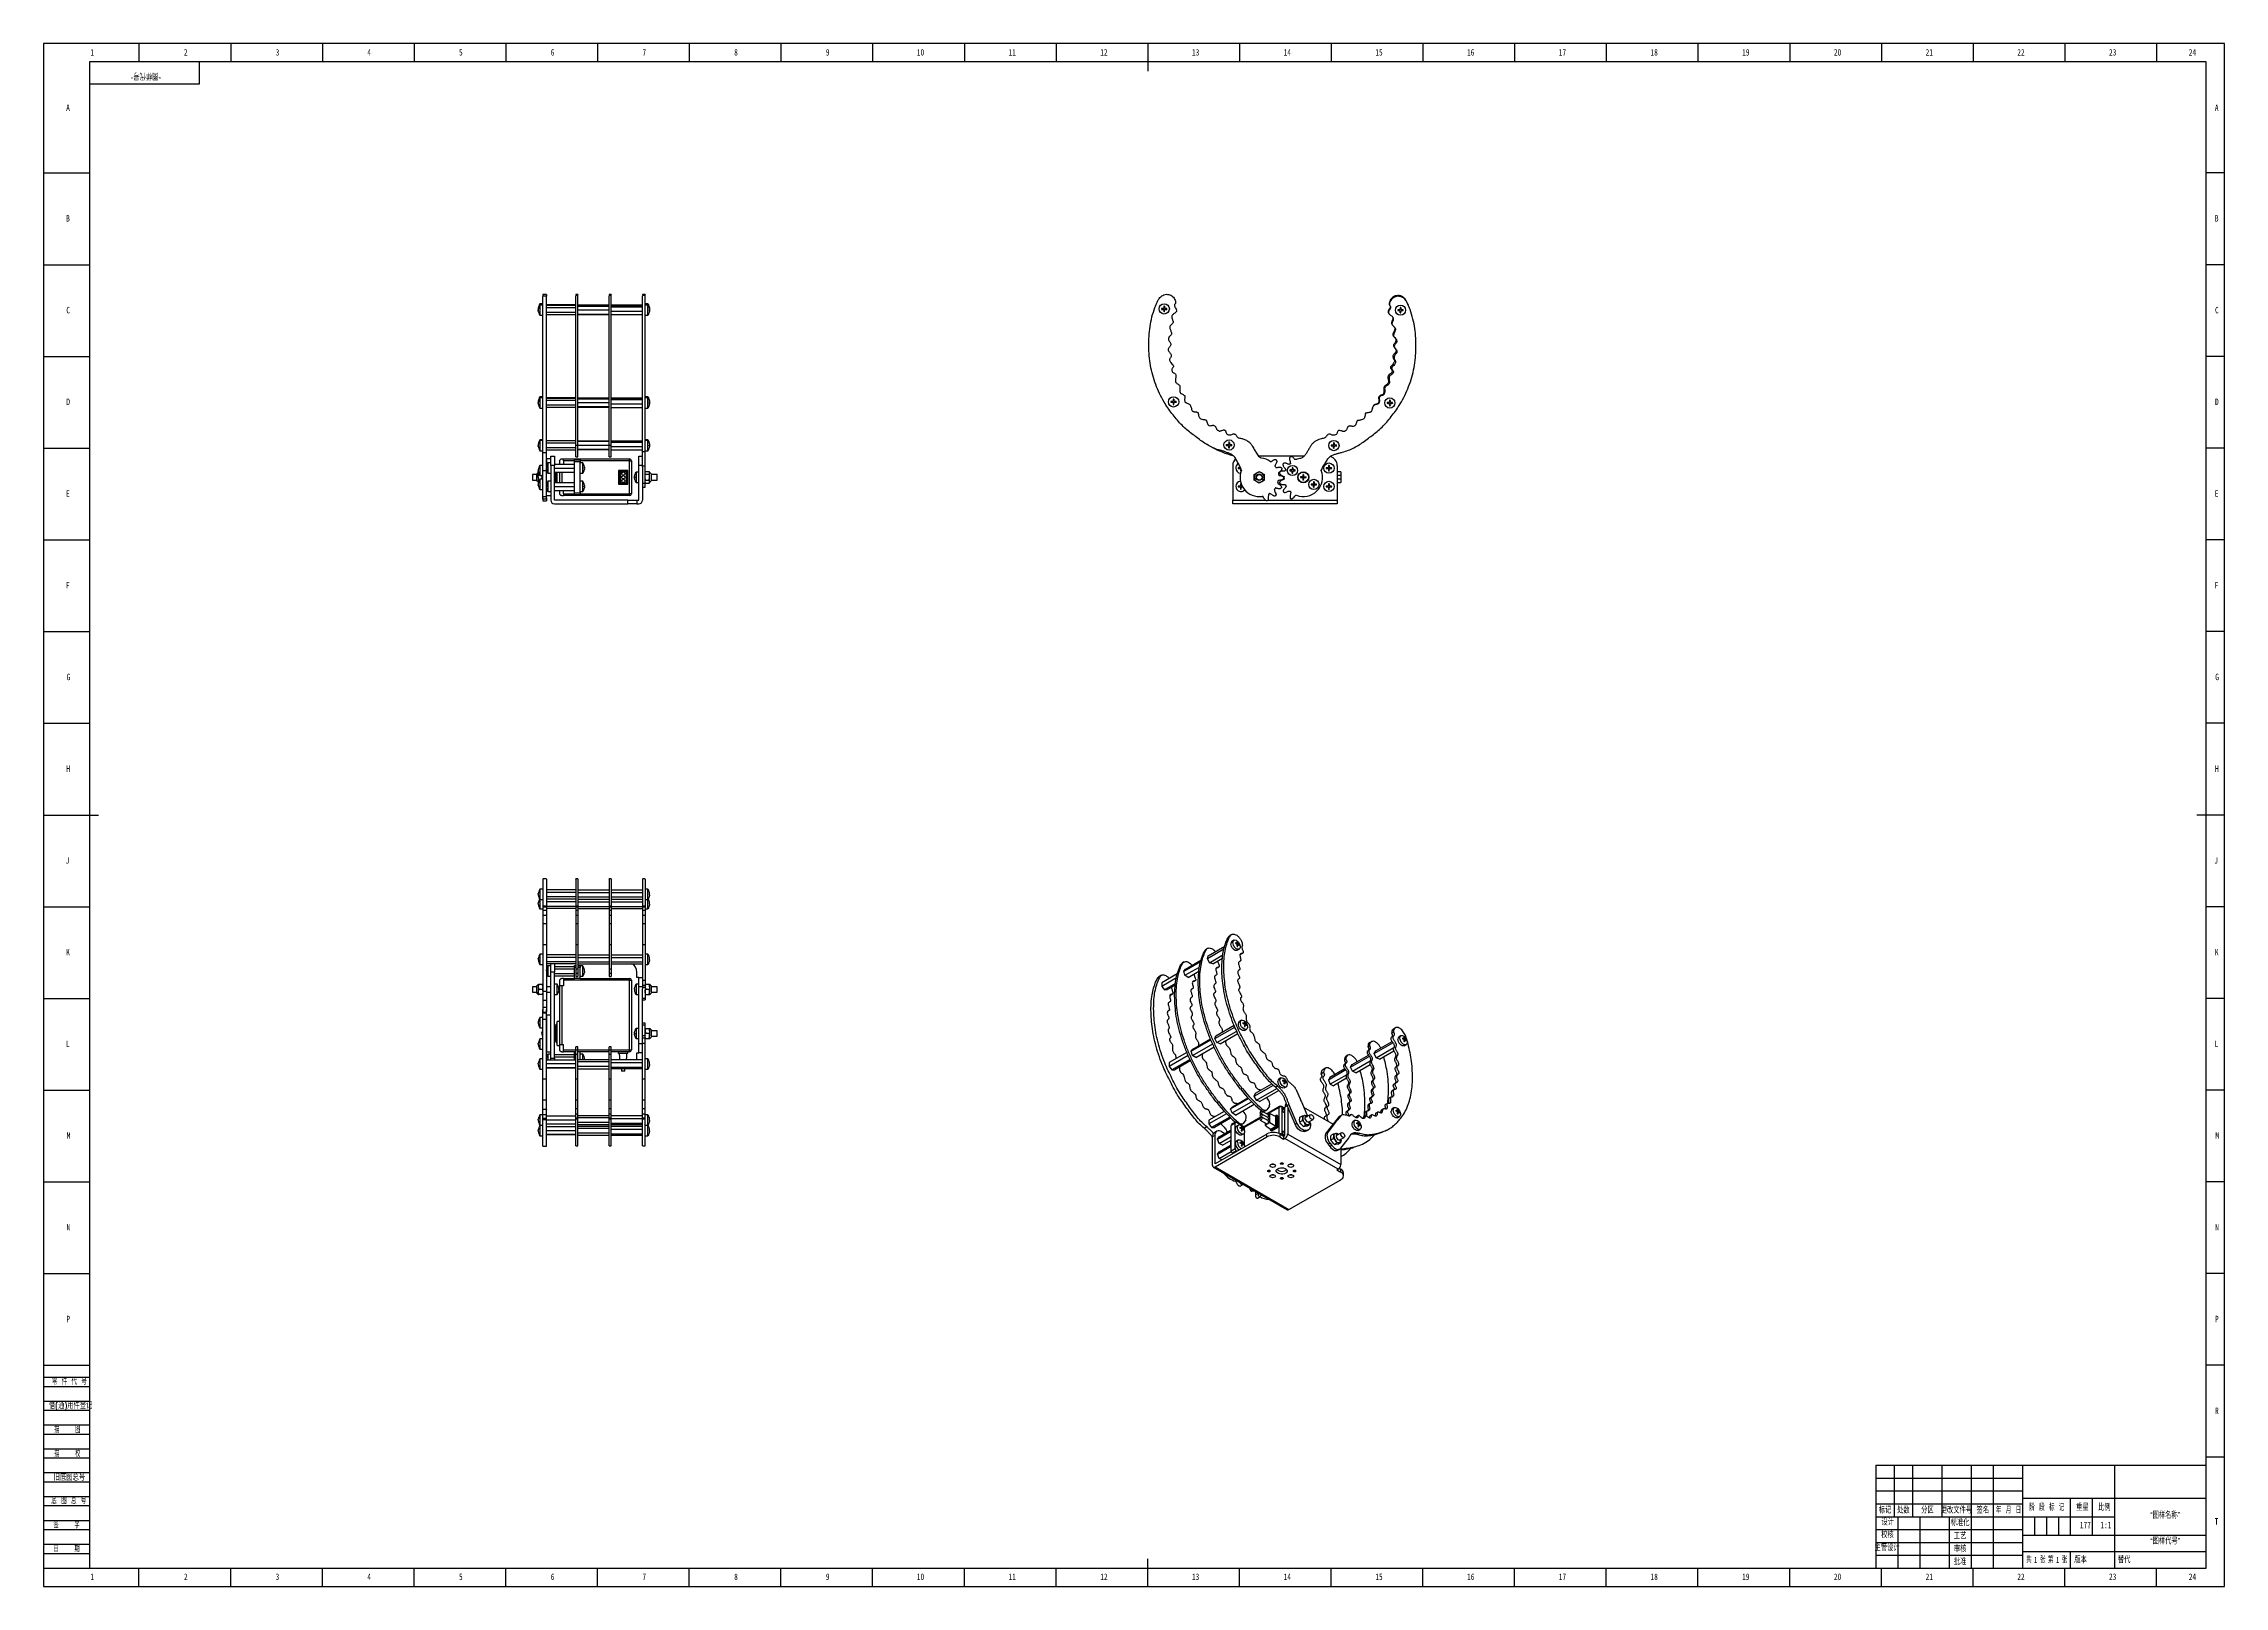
# Model space of a CAD drawing. Header units: millimetres. Extents: x 0 to 1189, y 0 to 841.
import ezdxf

# ---------------------------------------------------------------- set-up
doc = ezdxf.new("R2010")
doc.units = ezdxf.units.MM
for name, color, linetype in [('10', 7, 'Continuous'), ('5', 7, 'Continuous'), ('9', 7, 'Continuous'), ('SLD-0', 7, 'Continuous')]:
    doc.layers.add(name, color=color, linetype=linetype)
doc.styles.add('SLDTEXTSTYLE0', font='TXT', dxfattribs={"width": 0.7, "bigfont": 'bigfont'})
doc.styles.add('SLDTEXTSTYLE1', font='TXT', dxfattribs={"width": 0.6, "bigfont": 'bigfont'})
doc.styles.add('SLDTEXTSTYLE2', font='TXT', dxfattribs={"width": 0.614286, "bigfont": 'bigfont'})
doc.styles.add('SLDTEXTSTYLE3', font='TXT', dxfattribs={"width": 0.62, "bigfont": 'bigfont'})
doc.styles.add('SLDTEXTSTYLE4', font='TXT', dxfattribs={"width": 0.566667, "bigfont": 'bigfont'})
doc.styles.add('SLDTEXTSTYLE5', font='TXT', dxfattribs={"width": 0.7})

msp = doc.modelspace()

# ---------------------------------------------------------------- texts
at = {"layer": '10', "char_height": 3.5}
for s, insert, attachment_point, style in [('1', (26.5, 838), 2, 'SLDTEXTSTYLE5'), ('2', (77.5, 838), 2, 'SLDTEXTSTYLE5'), ('3', (127.5, 838), 2, 'SLDTEXTSTYLE5'), ('4', (177.5, 838), 2, 'SLDTEXTSTYLE5'), ('5', (227.5, 838), 2, 'SLDTEXTSTYLE5'), ('6', (277.5, 838), 2, 'SLDTEXTSTYLE5'), ('7', (327.5, 838), 2, 'SLDTEXTSTYLE5'), ('8', (377.5, 838), 2, 'SLDTEXTSTYLE5'), ('9', (427.5, 838), 2, 'SLDTEXTSTYLE5'), ('10', (478.1, 838), 2, 'SLDTEXTSTYLE5'), ('11', (528.1, 838), 2, 'SLDTEXTSTYLE5'), ('12', (578.1, 838), 2, 'SLDTEXTSTYLE5'), ('13', (628.1, 838), 2, 'SLDTEXTSTYLE5'), ('14', (678.1, 838), 2, 'SLDTEXTSTYLE5'), ('15', (728.1, 838), 2, 'SLDTEXTSTYLE5'), ('16', (778.1, 838), 2, 'SLDTEXTSTYLE5'), ('17', (828.1, 838), 2, 'SLDTEXTSTYLE5'), ('18', (878.1, 838), 2, 'SLDTEXTSTYLE5'), ('19', (928.1, 838), 2, 'SLDTEXTSTYLE5'), ('20', (978.1, 838), 2, 'SLDTEXTSTYLE5'), ('21', (1028.1, 838), 2, 'SLDTEXTSTYLE5'), ('22', (1078.1, 838), 2, 'SLDTEXTSTYLE5'), ('23', (1128.1, 838), 2, 'SLDTEXTSTYLE5'), ('24', (1171.6, 838), 2, 'SLDTEXTSTYLE5'), ('A', (13.3, 807.8), 2, 'SLDTEXTSTYLE5'), ('A', (1184.8, 807.8), 2, 'SLDTEXTSTYLE5'), ('B', (13.3, 747.5), 2, 'SLDTEXTSTYLE5'), ('B', (1184.8, 747.5), 2, 'SLDTEXTSTYLE5'), ('C', (13.4, 697.5), 2, 'SLDTEXTSTYLE5'), ('C', (1184.9, 697.5), 2, 'SLDTEXTSTYLE5'), ('D', (13.4, 647.5), 2, 'SLDTEXTSTYLE5'), ('D', (1184.9, 647.5), 2, 'SLDTEXTSTYLE5'), ('E', (13.3, 597.5), 2, 'SLDTEXTSTYLE5'), ('E', (1184.8, 597.5), 2, 'SLDTEXTSTYLE5'), ('F', (13.2, 547.5), 2, 'SLDTEXTSTYLE5'), ('F', (1184.7, 547.5), 2, 'SLDTEXTSTYLE5'), ('G', (13.5, 497.5), 2, 'SLDTEXTSTYLE5'), ('G', (1185, 497.5), 2, 'SLDTEXTSTYLE5'), ('H', (13.4, 447.5), 2, 'SLDTEXTSTYLE5'), ('H', (1184.9, 447.5), 2, 'SLDTEXTSTYLE5'), ('J', (13, 397.5), 2, 'SLDTEXTSTYLE5'), ('J', (1184.5, 397.5), 2, 'SLDTEXTSTYLE5'), ('K', (13.3, 347.5), 2, 'SLDTEXTSTYLE5'), ('K', (1184.8, 347.5), 2, 'SLDTEXTSTYLE5'), ('L', (13.2, 297.5), 2, 'SLDTEXTSTYLE5'), ('L', (1184.7, 297.5), 2, 'SLDTEXTSTYLE5'), ('M', (13.6, 247.5), 2, 'SLDTEXTSTYLE5'), ('M', (1185.1, 247.5), 2, 'SLDTEXTSTYLE5'), ('N', (13.5, 197.5), 2, 'SLDTEXTSTYLE5'), ('N', (1185, 197.5), 2, 'SLDTEXTSTYLE5'), ('P', (13.4, 147.5), 2, 'SLDTEXTSTYLE5'), ('P', (1184.9, 147.5), 2, 'SLDTEXTSTYLE5'), ('R', (1184.9, 97.5), 2, 'SLDTEXTSTYLE5'), ('\\M+18167图样\\M+196BC\\M+18FCC\\M+18168', (1156.7, 40.5), 2, 'SLDTEXTSTYLE0'), ('T', (1184.7, 37.2), 2, 'SLDTEXTSTYLE5'), ('\\M+18D5A\\M+18A6A', (1005.3, 29.9), 2, 'SLDTEXTSTYLE0'), ('177', (1113.2, 35.2), 2, 'SLDTEXTSTYLE5'), ('\\M+18167图样\\M+191E3\\M+18D86\\M+18168', (1156.7, 26.4), 2, 'SLDTEXTSTYLE0'), ('\\M+18EE5\\M+18AC7设计', (1005.1, 22.8), 2, 'SLDTEXTSTYLE0'), ('1', (1085.1, 16.2), 1, 'SLDTEXTSTYLE5'), ('1', (1097.1, 16.2), 1, 'SLDTEXTSTYLE5'), ('1', (26.5, 7), 2, 'SLDTEXTSTYLE5'), ('2', (77.5, 7), 2, 'SLDTEXTSTYLE5'), ('3', (127.5, 7), 2, 'SLDTEXTSTYLE5'), ('4', (177.5, 7), 2, 'SLDTEXTSTYLE5'), ('5', (227.5, 7), 2, 'SLDTEXTSTYLE5'), ('6', (277.5, 7), 2, 'SLDTEXTSTYLE5'), ('7', (327.5, 7), 2, 'SLDTEXTSTYLE5'), ('8', (377.5, 7), 2, 'SLDTEXTSTYLE5'), ('9', (427.5, 7), 2, 'SLDTEXTSTYLE5'), ('10', (478.1, 7), 2, 'SLDTEXTSTYLE5'), ('11', (528.1, 7), 2, 'SLDTEXTSTYLE5'), ('12', (578.1, 7), 2, 'SLDTEXTSTYLE5'), ('13', (628.1, 7), 2, 'SLDTEXTSTYLE5'), ('14', (678.1, 7), 2, 'SLDTEXTSTYLE5'), ('15', (728.1, 7), 2, 'SLDTEXTSTYLE5'), ('16', (778.1, 7), 2, 'SLDTEXTSTYLE5'), ('17', (828.1, 7), 2, 'SLDTEXTSTYLE5'), ('18', (878.1, 7), 2, 'SLDTEXTSTYLE5'), ('19', (928.1, 7), 2, 'SLDTEXTSTYLE5'), ('20', (978.1, 7), 2, 'SLDTEXTSTYLE5'), ('21', (1028.1, 7), 2, 'SLDTEXTSTYLE5'), ('22', (1078.1, 7), 2, 'SLDTEXTSTYLE5'), ('23', (1128.1, 7), 2, 'SLDTEXTSTYLE5'), ('24', (1171.6, 7), 2, 'SLDTEXTSTYLE5')]:
    msp.add_mtext(s, dxfattribs=dict(at, insert=insert, attachment_point=attachment_point, style=style))
at = {"layer": '10', "color": 7, "insert": (1110.6, 16.2), "char_height": 3.5, "attachment_point": 2, "style": 'SLDTEXTSTYLE0'}
msp.add_mtext('\\M+194C5\\M+1967B', dxfattribs=at)
at = {"layer": '9', "color": 7, "char_height": 3.5}
for s, insert, attachment_point, style in [('\\M+197EB \\M+18C8F \\M+191E3 \\M+18D86', (4.5, 113.4), 1, 'SLDTEXTSTYLE2'), ('\\M+18ED8(\\M+192CA)\\M+19770\\M+18C8F\\M+1936F记', (2.9, 100.3), 1, 'SLDTEXTSTYLE0'), ('\\M+19560    图', (12.9, 87.2), 2, 'SLDTEXTSTYLE4'), ('\\M+19560    \\M+18D5A', (12.9, 74.1), 2, 'SLDTEXTSTYLE4'), ('\\M+18B8C\\M+192EA图总\\M+18D86', (5.5, 61.2), 1, 'SLDTEXTSTYLE0'), ('\\M+192EA 图 总 \\M+18D86', (4.2, 48.4), 1, 'SLDTEXTSTYLE2'), ('标记', (1004, 43.3), 2, 'SLDTEXTSTYLE0'), ('设计', (1005.4, 36.8), 2, 'SLDTEXTSTYLE0'), ('处\\M+19094', (1014, 43.3), 2, 'SLDTEXTSTYLE0'), ('\\M+195AA\\M+18BE6', (1027.1, 43.3), 2, 'SLDTEXTSTYLE0'), ('\\M+18D58\\M+189FC\\M+195B6\\M+18C8F\\M+18D86', (1042.9, 43.3), 2, 'SLDTEXTSTYLE0'), ('标\\M+18F79\\M+189BB', (1044.9, 36.4), 2, 'SLDTEXTSTYLE0'), ('签\\M+196BC', (1057.3, 43.3), 2, 'SLDTEXTSTYLE0'), ('\\M+1944E \\M+18C8E \\M+193FA', (1071.3, 43.3), 2, 'SLDTEXTSTYLE3'), ('阶 \\M+19269 标 记', (1092.2, 44.8), 2, 'SLDTEXTSTYLE2'), ('\\M+18F64\\M+197CA', (1111.6, 44.8), 2, 'SLDTEXTSTYLE0'), ('\\M+194E4\\M+197E1', (1123.5, 44.8), 2, 'SLDTEXTSTYLE0'), ('签    \\M+18E9A', (12.5, 35.2), 2, 'SLDTEXTSTYLE4'), ('\\M+18D48艺', (1044.9, 29.2), 2, 'SLDTEXTSTYLE0'), ('\\M+193FA    \\M+18AFA', (12.5, 22.2), 2, 'SLDTEXTSTYLE4'), ('\\M+194E1\\M+18F79', (1044.9, 15.2), 2, 'SLDTEXTSTYLE0'), ('审\\M+18A6A', (1044.9, 22.2), 2, 'SLDTEXTSTYLE0'), ('\\M+18BA4  张', (1086.2, 16.2), 2, 'SLDTEXTSTYLE1'), ('\\M+191E6  张', (1098.1, 16.2), 2, 'SLDTEXTSTYLE1')]:
    msp.add_mtext(s, dxfattribs=dict(at, insert=insert, attachment_point=attachment_point, style=style))
at = {"layer": 'SLD-0', "insert": (55.8, 821.7), "char_height": 3.5, "attachment_point": 2, "rotation": 180, "style": 'SLDTEXTSTYLE0'}
msp.add_mtext('\\M+18167图样\\M+191E3\\M+18D86\\M+18168', dxfattribs=at)
at = {"layer": 'SLD-0', "char_height": 3.5}
for s, insert, attachment_point, style in [('1:1', (1124.4, 35.2), 2, 'SLDTEXTSTYLE5'), ('\\M+191D6\\M+191E3', (1130.9, 16.2), 1, 'SLDTEXTSTYLE0')]:
    msp.add_mtext(s, dxfattribs=dict(at, insert=insert, attachment_point=attachment_point, style=style))

# ---------------------------------------------------------------- linework, layer by layer
at = {"color": 7, "linetype": 'Continuous', "lineweight": 25}
for p, q in [((274.1, 704.3), (272.1, 704.3)), ((274.1, 703.3), (272.1, 703.3)), ((291.3, 704.3), (290.1, 704.3)), ((291.3, 703.7), (290.1, 703.7)), ((309.5, 704.3), (308.3, 704.3)), ((309.5, 703.7), (308.3, 703.7)), ((328, 704.3), (326.5, 704.3)), ((328, 703.7), (326.5, 703.7)), ((269.9, 697.8), (269.9, 697.8)), ((269.9, 697.2), (269.9, 697.2)), ((269.9, 695.5), (269.9, 695.9)), ((269.9, 694.2), (269.9, 694.2)), ((272.1, 699.2), (270.6, 699.2)), ((270.6, 699.2), (270.6, 698.5)), ((272.1, 698.5), (270.6, 698.5)), ((270.6, 698.5), (270.6, 692.9)), ((270.6, 692.9), (272.1, 692.9)), ((290.1, 698.6), (274.1, 698.6)), ((290.1, 698.4), (274.1, 698.4)), ((290.1, 698.2), (274.1, 698.2)), ((290.1, 697), (274.1, 697)), ((290.1, 694.5), (274.1, 694.5)), ((290.1, 693.2), (274.1, 693.2)), ((291.3, 698.6), (308.3, 698.6)), ((291.3, 698.4), (308.3, 698.4)), ((291.3, 697.9), (308.3, 697.9)), ((291.3, 695.9), (308.3, 695.9)), ((291.3, 693.6), (308.3, 693.6)), ((291.3, 693.4), (308.3, 693.4)), ((309.5, 698.6), (326.5, 698.6)), ((309.5, 698.4), (326.5, 698.4)), ((309.5, 698.1), (326.5, 698.1)), ((309.5, 697.6), (326.5, 697.6)), ((309.5, 695.2), (326.5, 695.2)), ((309.5, 693.3), (326.5, 693.3)), ((329.5, 699.2), (328, 699.2)), ((329.5, 698.5), (328, 698.5)), ((328, 692.9), (329.5, 692.9)), ((329.5, 698.5), (329.5, 699.2)), ((329.5, 695.7), (329.5, 698.5)), ((329.5, 692.9), (329.5, 695.7)), ((330.2, 697.8), (330.2, 697.8)), ((330.2, 697.2), (330.2, 697.2)), ((330.2, 695.5), (330.2, 695.9)), ((330.2, 694.2), (330.2, 694.2)), ((609.6, 696.5), (609.5, 696.5)), ((609.6, 696.2), (609.5, 696.2)), ((609.6, 696.5), (610.3, 696.5)), ((609.6, 696.2), (610.3, 696.2)), ((610.3, 696.5), (610.3, 696.6)), ((610.3, 696.2), (610.3, 696.2)), ((610.9, 697.8), (610.8, 697.8)), ((610.9, 697.1), (610.8, 697.1)), ((610.9, 695.7), (610.8, 695.7)), ((610.9, 694.9), (610.8, 694.9)), ((610.9, 697.8), (610.9, 697.1)), ((610.9, 694.9), (610.9, 695.7)), ((611.1, 697.8), (611.1, 697.1)), ((611.1, 697.8), (611.2, 697.8)), ((611.1, 697.1), (611.2, 697.1)), ((611.1, 695.7), (611.2, 695.7)), ((611.1, 694.9), (611.1, 695.7)), ((611.1, 694.9), (611.2, 694.9)), ((611.7, 696.5), (611.7, 696.6)), ((612.4, 696.5), (611.7, 696.5)), ((611.7, 696.2), (611.7, 696.2)), ((612.4, 696.2), (611.7, 696.2)), ((612.4, 696.5), (612.5, 696.5)), ((612.4, 696.2), (612.5, 696.2)), ((733.6, 698.8), (733.8, 698.6)), ((738.4, 695.8), (738.3, 695.9)), ((738.4, 695.5), (738.3, 695.5)), ((738.4, 695.8), (739.1, 695.8)), ((738.4, 695.5), (739.1, 695.5)), ((739.1, 695.8), (739.1, 695.9)), ((739.1, 695.5), (739.1, 695.5)), ((739.6, 697.1), (739.6, 697.2)), ((739.6, 697.1), (739.6, 696.4)), ((739.6, 696.4), (739.6, 696.4)), ((739.6, 695), (739.6, 695)), ((739.6, 694.3), (739.6, 695)), ((739.6, 694.3), (739.6, 694.2)), ((739.9, 697.1), (740, 697.2)), ((739.9, 697.1), (739.9, 696.4)), ((739.9, 696.4), (740, 696.4)), ((739.9, 695), (740, 695)), ((739.9, 694.3), (739.9, 695)), ((739.9, 694.3), (740, 694.2)), ((740.5, 695.8), (740.5, 695.9)), ((741.2, 695.8), (740.5, 695.8)), ((740.5, 695.5), (740.5, 695.5)), ((741.2, 695.5), (740.5, 695.5)), ((741.2, 695.8), (741.3, 695.9)), ((741.2, 695.5), (741.3, 695.5)), ((269.8, 645.9), (269.8, 645.9)), ((269.8, 644.9), (269.8, 645)), ((269.9, 647.2), (269.9, 647.2)), ((269.9, 646.6), (269.9, 646.6)), ((269.9, 644.9), (269.9, 645.3)), ((269.9, 643.6), (269.9, 643.6)), ((272.1, 648.5), (270.6, 648.5)), ((270.6, 648.5), (270.6, 647.9)), ((272.1, 647.9), (270.6, 647.9)), ((270.6, 647.9), (270.6, 642.3)), ((270.6, 642.3), (272.1, 642.3)), ((290.1, 648), (274.1, 648)), ((290.1, 647.8), (274.1, 647.8)), ((290.1, 647.6), (274.1, 647.6)), ((290.1, 646.4), (274.1, 646.4)), ((290.1, 643.9), (274.1, 643.9)), ((290.1, 642.6), (274.1, 642.6)), ((291.3, 648), (308.3, 648)), ((291.3, 647.8), (308.3, 647.8)), ((291.3, 647.4), (308.3, 647.4)), ((291.3, 645.3), (308.3, 645.3)), ((291.3, 643.1), (308.3, 643.1)), ((291.3, 642.9), (308.3, 642.9)), ((309.5, 648), (326.5, 648)), ((309.5, 647.8), (326.5, 647.8)), ((309.5, 647.5), (326.5, 647.5)), ((309.5, 647), (326.5, 647)), ((309.5, 644.6), (326.5, 644.6)), ((309.5, 642.7), (326.5, 642.7)), ((329.5, 648.5), (328, 648.5)), ((329.5, 647.9), (328, 647.9)), ((328, 642.3), (329.5, 642.3)), ((329.5, 647.9), (329.5, 648.5)), ((329.5, 645.1), (329.5, 647.9)), ((329.5, 642.3), (329.5, 645.1)), ((330.2, 647.2), (330.2, 647.2)), ((330.2, 646.6), (330.2, 646.6)), ((330.2, 644.9), (330.2, 645.3)), ((330.2, 643.6), (330.2, 643.6)), ((330.3, 645.9), (330.3, 645.9)), ((330.3, 644.9), (330.3, 645)), ((614.7, 645.9), (614.6, 645.9)), ((614.7, 645.6), (614.6, 645.5)), ((614.7, 645.9), (615.4, 645.9)), ((614.7, 645.6), (615.4, 645.6)), ((615.4, 645.9), (615.4, 645.9)), ((615.4, 645.6), (615.4, 645.5)), ((616, 647.2), (615.9, 647.2)), ((616, 646.4), (615.9, 646.4)), ((616, 645), (615.9, 645)), ((616, 644.3), (615.9, 644.3)), ((616, 647.2), (616, 646.4)), ((616, 644.3), (616, 645)), ((616.3, 647.2), (616.3, 646.4)), ((616.3, 647.2), (616.3, 647.2)), ((616.3, 646.4), (616.3, 646.4)), ((616.3, 645), (616.3, 645)), ((616.3, 644.3), (616.3, 645)), ((616.3, 644.3), (616.3, 644.3)), ((616.8, 645.9), (616.8, 645.9)), ((617.5, 645.9), (616.8, 645.9)), ((616.8, 645.6), (616.8, 645.5)), ((617.5, 645.6), (616.8, 645.6)), ((617.5, 645.9), (617.6, 645.9)), ((617.5, 645.6), (617.6, 645.5)), ((732.6, 645.3), (732.5, 645.3)), ((732.6, 645), (732.5, 644.9)), ((732.6, 645.3), (733.3, 645.3)), ((732.6, 645), (733.3, 645)), ((733.3, 645.3), (733.3, 645.3)), ((733.3, 645), (733.3, 644.9)), ((733.9, 646.5), (733.8, 646.6)), ((733.9, 645.8), (733.8, 645.8)), ((733.9, 644.4), (733.8, 644.4)), ((733.9, 643.7), (733.8, 643.6)), ((733.9, 646.5), (733.9, 645.8)), ((733.9, 643.7), (733.9, 644.4)), ((734.2, 646.5), (734.2, 646.6)), ((734.2, 646.5), (734.2, 645.8)), ((734.2, 645.8), (734.2, 645.8)), ((734.2, 644.4), (734.2, 644.4)), ((734.2, 643.7), (734.2, 644.4)), ((734.2, 643.7), (734.2, 643.6)), ((734.7, 645.3), (734.7, 645.3)), ((735.4, 645.3), (734.7, 645.3)), ((734.7, 645), (734.7, 644.9)), ((735.4, 645), (734.7, 645)), ((735.4, 645.3), (735.5, 645.3)), ((735.4, 645), (735.5, 644.9)), ((269.8, 622.9), (269.7, 622.7)), ((269.9, 623.6), (269.9, 623.6)), ((269.9, 623.4), (269.9, 623.4)), ((269.9, 621.8), (269.9, 622.1)), ((269.9, 620.5), (269.9, 620.5)), ((272.1, 625), (270.6, 625)), ((270.6, 625), (270.6, 624.7)), ((272.1, 624.7), (270.6, 624.7)), ((270.6, 624.7), (270.6, 619.1)), ((270.6, 619.1), (272.1, 619.1)), ((290.1, 624.4), (274.1, 624.4)), ((290.1, 623.2), (274.1, 623.2)), ((290.1, 620.7), (274.1, 620.7)), ((290.1, 619.4), (274.1, 619.4)), ((290.1, 622.1), (291.3, 622.1)), ((290.1, 615.8), (290.1, 622.1)), ((291.3, 624.4), (308.3, 624.4)), ((291.3, 624.2), (308.3, 624.2)), ((291.3, 624.2), (308.3, 624.2)), ((291.3, 622.1), (308.3, 622.1)), ((291.3, 622.1), (291.3, 622.1)), ((291.3, 615.8), (291.3, 622.1)), ((291.3, 619.9), (308.3, 619.9)), ((291.3, 619.7), (308.3, 619.7)), ((308.3, 622.1), (308.3, 622.1)), ((308.3, 622.1), (309.5, 622.1)), ((308.3, 615.8), (308.3, 622.1)), ((309.5, 624.4), (326.5, 624.4)), ((309.5, 624.3), (326.5, 624.3)), ((309.5, 623.8), (326.5, 623.8)), ((309.5, 615.8), (309.5, 622.1)), ((309.5, 621.4), (326.5, 621.4)), ((309.5, 619.6), (326.5, 619.6)), ((326.5, 618.7), (328, 618.7)), ((329.5, 625), (328, 625)), ((329.5, 624.7), (328, 624.7)), ((328, 619.1), (329.5, 619.1)), ((329.5, 624.7), (329.5, 625)), ((329.5, 621.9), (329.5, 624.7)), ((329.5, 619.1), (329.5, 621.9)), ((330.2, 623.6), (330.2, 623.6)), ((330.2, 623.4), (330.2, 623.4)), ((330.2, 621.8), (330.2, 622.1)), ((330.2, 620.5), (330.2, 620.5)), ((330.3, 622.9), (330.4, 622.7)), ((635.4, 621.8), (634.3, 622.4)), ((644.9, 622.3), (645.6, 622.3)), ((644.9, 622.3), (644.9, 622.3)), ((644.9, 622), (644.9, 622)), ((644.9, 622), (645.6, 622)), ((645.6, 622.3), (645.6, 622.3)), ((645.6, 622), (645.6, 622)), ((646.2, 623.6), (646.2, 623.6)), ((646.2, 623.6), (646.2, 622.9)), ((646.2, 622.9), (646.2, 622.9)), ((646.2, 621.4), (646.2, 621.4)), ((646.2, 620.7), (646.2, 621.4)), ((646.2, 620.7), (646.2, 620.7)), ((646.5, 623.6), (646.5, 622.9)), ((646.5, 623.6), (646.5, 623.6)), ((646.5, 622.9), (646.5, 622.9)), ((646.5, 621.4), (646.5, 621.4)), ((646.5, 620.7), (646.5, 621.4)), ((646.5, 620.7), (646.5, 620.7)), ((647.1, 622.3), (647.1, 622.3)), ((647.8, 622.3), (647.1, 622.3)), ((647.1, 622), (647.1, 622)), ((647.8, 622), (647.1, 622)), ((647.8, 622.3), (647.8, 622.3)), ((647.8, 622), (647.8, 622)), ((702.1, 622.1), (702, 622.1)), ((702.1, 621.8), (702, 621.8)), ((702.1, 622.1), (702.8, 622.1)), ((702.1, 621.8), (702.8, 621.8)), ((702.8, 622.1), (702.8, 622.1)), ((702.8, 621.8), (702.8, 621.7)), ((703.3, 623.4), (703.3, 623.4)), ((703.3, 623.4), (703.3, 622.6)), ((703.3, 622.6), (703.3, 622.6)), ((703.3, 621.2), (703.3, 621.2)), ((703.3, 620.5), (703.3, 621.2)), ((703.3, 620.5), (703.3, 620.5)), ((703.6, 623.4), (703.6, 622.6)), ((703.6, 623.4), (703.7, 623.4)), ((703.6, 622.6), (703.7, 622.6)), ((703.6, 621.2), (703.7, 621.2)), ((703.6, 620.5), (703.6, 621.2)), ((703.6, 620.5), (703.7, 620.5)), ((704.2, 622.1), (704.2, 622.1)), ((704.9, 622.1), (704.2, 622.1)), ((704.2, 621.8), (704.2, 621.7)), ((704.9, 621.8), (704.2, 621.8)), ((704.9, 622.1), (705, 622.1)), ((704.9, 621.8), (705, 621.8)), ((269.8, 607.5), (269.7, 607.3)), ((269.7, 607.3), (269.7, 607)), ((269.8, 607.3), (269.7, 607)), ((269.7, 604.6), (269.7, 607)), ((269.9, 609.8), (269.9, 609.8)), ((269.9, 608.2), (269.9, 608.5)), ((269.9, 606.9), (269.9, 606.9)), ((272.1, 611.1), (270.6, 611.1)), ((270.6, 611.1), (270.6, 605.5)), ((272.1, 618.1), (274.1, 618.1)), ((272.1, 608.3), (274.1, 608.3)), ((272.1, 594.1), (272.1, 608.3)), ((276.5, 614.6), (274.1, 614.6)), ((274.1, 614.6), (274.1, 609.4)), ((274.1, 609.4), (274.1, 609.7)), ((274.1, 608.3), (274.1, 609)), ((274.1, 609), (274.1, 608.3)), ((274.1, 599.4), (274.1, 608.3)), ((274.3, 611.1), (274.3, 611.1)), ((274.3, 609.4), (274.3, 609.8)), ((274.3, 608.1), (274.3, 608.1)), ((276.5, 612.4), (275, 612.4)), ((275, 612.4), (275, 606.8)), ((275, 606.8), (276.5, 606.8)), ((276.5, 611.1), (276.5, 616.1)), ((276.5, 616.1), (278.5, 616.1)), ((276.5, 611.1), (276.5, 592.1)), ((278.5, 611.1), (276.5, 611.1)), ((278.5, 616.1), (278.5, 611.1)), ((278.5, 611.8), (289.5, 611.8)), ((278.5, 592.1), (278.5, 611.1)), ((278.5, 609.6), (289.5, 609.6)), ((278.5, 607.4), (289.5, 607.4)), ((278.6, 607.4), (278.6, 601.8)), ((279.5, 601.8), (279.5, 607.4)), ((280, 601.8), (280, 607.4)), ((281.5, 611.8), (281.5, 613.6)), ((281.5, 601.8), (281.5, 607.4)), ((282.5, 614.6), (283.5, 614.6)), ((283.5, 614.6), (319.5, 614.6)), ((283.5, 613.6), (283.5, 614.6)), ((289.5, 613.6), (283.5, 613.6)), ((283.5, 613.6), (283.5, 611.8)), ((289.5, 613.1), (289.5, 614.1)), ((289.5, 614.1), (292.5, 614.1)), ((292.5, 613.1), (289.5, 613.1)), ((289.5, 596.1), (289.5, 613.1)), ((290.1, 615.8), (291.3, 615.8)), ((290.1, 615.7), (290.1, 615.8)), ((290.1, 615.7), (291.3, 615.7)), ((291.3, 615.7), (291.3, 615.8)), ((292.5, 614.1), (292.5, 613.1)), ((319.5, 613.6), (292.5, 613.6)), ((292.5, 596.1), (292.5, 613.1)), ((294, 612.4), (292.5, 612.4)), ((292.5, 606.8), (294, 606.8)), ((294, 609.6), (294, 612.4)), ((294, 606.8), (294, 609.6)), ((294.7, 611.1), (294.7, 611.1)), ((294.7, 609.4), (294.7, 609.8)), ((294.7, 608.1), (294.7, 608.1)), ((308.3, 615.8), (309.5, 615.8)), ((308.3, 615.7), (308.3, 615.8)), ((308.3, 615.7), (309.5, 615.7)), ((309.5, 615.7), (309.5, 615.8)), ((313.5, 608.3), (313.5, 600.8)), ((318.5, 608.3), (313.5, 608.3)), ((314, 607.8), (314, 601.3)), ((314.3, 607.6), (314, 607.8)), ((318, 607.8), (314, 607.8)), ((314.3, 607.6), (314.3, 601.6)), ((317.8, 607.6), (314.3, 607.6)), ((317.8, 601.6), (317.8, 607.6)), ((318, 601.3), (318, 607.8)), ((318.5, 600.8), (318.5, 608.3)), ((319.5, 613.6), (319.5, 614.6)), ((319.5, 613.6), (320.5, 613.6)), ((319.5, 595.6), (319.5, 613.6)), ((320.5, 613.6), (320.5, 595.6)), ((324.5, 607.4), (323, 607.4)), ((323, 607.4), (323, 604.4)), ((324.5, 616.1), (326.5, 616.1)), ((324.5, 611.1), (324.5, 616.1)), ((326.5, 611.1), (324.5, 611.1)), ((324.5, 592.1), (324.5, 611.1)), ((326.5, 611.1), (326.5, 610.9)), ((326.5, 610.9), (328, 610.9)), ((326.5, 610.2), (326.5, 610.9)), ((326.5, 610.2), (326.5, 592.1)), ((328, 601.4), (328, 610.9)), ((328.2, 607.7), (328, 607.3)), ((328.2, 606.3), (328, 607)), ((328.2, 607.8), (330.2, 607.8)), ((330.4, 607.3), (330.2, 607.7)), ((330.2, 606.3), (330.4, 607)), ((330.4, 607.3), (330.4, 607)), ((330.4, 604.7), (330.4, 607)), ((648.3, 611.1), (648.3, 592.1)), ((651.4, 609.7), (651.3, 609.8)), ((651.4, 609.4), (651.3, 609.4)), ((651.4, 609.7), (652.1, 609.7)), ((651.4, 609.4), (652.1, 609.4)), ((652.1, 609.7), (652.1, 609.8)), ((652.1, 609.4), (652.1, 609.4)), ((652.7, 608.9), (652.6, 608.9)), ((652.7, 608.2), (652.6, 608.1)), ((652.7, 608.2), (652.7, 608.9)), ((652.9, 608.2), (652.9, 608.9)), ((660.1, 606.2), (661.4, 607)), ((687.2, 616.1), (662.6, 616.1)), ((662.8, 607.8), (664.2, 607)), ((679.5, 608.5), (679.4, 608.5)), ((679.5, 608.2), (679.4, 608.2)), ((679.5, 608.5), (680.2, 608.5)), ((679.5, 608.2), (680.2, 608.2)), ((680.2, 608.5), (680.2, 608.5)), ((680.2, 608.2), (680.2, 608.1)), ((680.8, 609.8), (680.7, 609.8)), ((680.8, 609), (680.7, 609)), ((680.8, 607.6), (680.7, 607.6)), ((680.8, 606.9), (680.7, 606.9)), ((680.8, 609.8), (680.8, 609)), ((680.8, 606.9), (680.8, 607.6)), ((681.1, 609.8), (681.1, 609)), ((681.1, 609.8), (681.1, 609.8)), ((681.1, 609), (681.1, 609)), ((681.1, 607.6), (681.1, 607.6)), ((681.1, 606.9), (681.1, 607.6)), ((681.1, 606.9), (681.1, 606.9)), ((681.6, 608.5), (681.6, 608.5)), ((682.3, 608.5), (681.6, 608.5)), ((681.6, 608.2), (681.6, 608.1)), ((682.3, 608.2), (681.6, 608.2)), ((682.3, 608.5), (682.4, 608.5)), ((682.3, 608.2), (682.4, 608.2)), ((699.4, 609.7), (699.3, 609.8)), ((699.4, 609.4), (699.3, 609.4)), ((699.4, 609.7), (700.1, 609.7)), ((699.4, 609.4), (700.1, 609.4)), ((700.1, 609.7), (700.1, 609.8)), ((700.1, 609.4), (700.1, 609.4)), ((700.7, 611), (700.6, 611.1)), ((700.7, 610.3), (700.6, 610.3)), ((700.7, 608.9), (700.6, 608.9)), ((700.7, 608.2), (700.6, 608.1)), ((700.7, 611), (700.7, 610.3)), ((700.7, 608.2), (700.7, 608.9)), ((700.9, 611), (701, 611.1)), ((700.9, 611), (700.9, 610.3)), ((700.9, 610.3), (701, 610.3)), ((700.9, 608.9), (701, 608.9)), ((700.9, 608.2), (700.9, 608.9)), ((700.9, 608.2), (701, 608.1)), ((701.5, 609.7), (701.5, 609.8)), ((702.2, 609.7), (701.5, 609.7)), ((701.5, 609.4), (701.5, 609.4)), ((702.2, 609.4), (701.5, 609.4)), ((702.2, 609.7), (702.3, 609.8)), ((702.2, 609.4), (702.3, 609.4)), ((705.3, 611.1), (705.3, 592.1)), ((707.3, 607.5), (705.3, 607.5)), ((706.9, 618), (707.6, 618.2)), ((707.3, 607.5), (707.3, 605.7)), ((268.7, 606.1), (266.5, 606.1)), ((266.5, 606.1), (266.5, 603.1)), ((266.5, 603.1), (268.7, 603.1)), ((268.7, 606.4), (268.7, 602.8)), ((269.7, 604.6), (269.7, 602.2)), ((269.9, 603), (269.7, 602.2)), ((269.7, 602.2), (269.7, 601.8)), ((269.7, 601.8), (269.8, 601.7)), ((270.2, 606.2), (269.9, 606.2)), ((270.3, 603), (269.9, 603)), ((269.9, 602.1), (269.9, 602.2)), ((269.9, 600.5), (269.9, 600.9)), ((269.9, 599.2), (269.9, 599.2)), ((270.6, 605.5), (271.8, 605.5)), ((272.1, 603.5), (270.6, 603.5)), ((270.6, 603.5), (270.6, 597.9)), ((270.6, 597.9), (272.1, 597.9)), ((271.9, 606.1), (271.9, 606.1)), ((271.9, 604.4), (271.9, 604.8)), ((274.1, 594.1), (274.1, 598.9)), ((274.1, 594.6), (276.5, 594.6)), ((274.3, 601.1), (274.3, 601.1)), ((274.3, 599.4), (274.3, 599.8)), ((274.3, 598.1), (274.3, 598.1)), ((276.5, 602.4), (275, 602.4)), ((275, 602.4), (275, 596.8)), ((275, 596.8), (276.5, 596.8)), ((278.5, 601.8), (289.5, 601.8)), ((278.5, 599.6), (289.5, 599.6)), ((278.5, 597.4), (289.5, 597.4)), ((281.5, 595.6), (281.5, 597.4)), ((282.5, 594.6), (283.5, 594.6)), ((283.5, 595.6), (283.5, 597.4)), ((283.5, 595.6), (283.5, 594.6)), ((283.5, 595.6), (289.5, 595.6)), ((319.5, 594.6), (283.5, 594.6)), ((289.5, 596.1), (292.5, 596.1)), ((289.5, 595.1), (289.5, 596.1)), ((292.5, 595.1), (289.5, 595.1)), ((294, 602.4), (292.5, 602.4)), ((292.5, 596.8), (294, 596.8)), ((292.5, 596.1), (292.5, 595.1)), ((292.5, 595.6), (319.5, 595.6)), ((294, 599.6), (294, 602.4)), ((294, 596.8), (294, 599.6)), ((294.7, 601.1), (294.7, 601.1)), ((294.7, 599.4), (294.7, 599.8)), ((294.7, 598.1), (294.7, 598.1)), ((313.5, 600.8), (318.5, 600.8)), ((314, 601.3), (318, 601.3)), ((314.3, 601.6), (317.8, 601.6)), ((319.5, 594.6), (319.5, 595.6)), ((320.5, 595.6), (319.5, 595.6)), ((322.3, 604.4), (322.2, 604.4)), ((322.3, 606.1), (322.3, 606)), ((322.3, 604.7), (322.3, 604.3)), ((322.3, 603.1), (322.3, 603.1)), ((323, 604.4), (323, 601.8)), ((323, 601.8), (324.5, 601.8)), ((326.5, 601.4), (328, 601.4)), ((326.5, 599.2), (328, 599.2)), ((328.2, 603.1), (328, 604.7)), ((328, 601.8), (328.2, 601.5)), ((328, 599.2), (328, 601.4)), ((328.2, 606.3), (330.2, 606.3)), ((328.2, 603.1), (330.2, 603.1)), ((328.2, 601.5), (328.2, 601.4)), ((328.2, 601.4), (330.2, 601.4)), ((330.2, 603.1), (330.4, 604.7)), ((330.2, 601.5), (330.4, 601.8)), ((330.2, 601.5), (330.2, 601.4)), ((330.4, 602.3), (330.4, 604.7)), ((330.4, 601.8), (330.4, 602.3)), ((331.4, 603.1), (331.4, 606.4)), ((334.5, 606.1), (331.4, 606.1)), ((331.4, 603.1), (334.5, 603.1)), ((331.4, 602.8), (331.4, 603.1)), ((334.5, 603.1), (334.5, 606.1)), ((651.4, 599.7), (651.3, 599.8)), ((651.4, 599.4), (651.3, 599.4)), ((651.4, 599.7), (652.1, 599.7)), ((651.4, 599.4), (652.1, 599.4)), ((652.1, 599.7), (652.1, 599.8)), ((652.1, 599.4), (652.1, 599.4)), ((652.7, 601), (652.6, 601.1)), ((652.7, 600.3), (652.6, 600.3)), ((652.7, 598.9), (652.6, 598.9)), ((652.7, 598.2), (652.6, 598.1)), ((652.7, 601), (652.7, 600.3)), ((652.7, 598.2), (652.7, 598.9)), ((652.9, 601), (652.9, 600.3)), ((652.9, 600.3), (653, 600.3)), ((652.9, 598.9), (653, 598.9)), ((652.9, 598.2), (652.9, 598.9)), ((652.9, 598.2), (653, 598.1)), ((653.5, 599.4), (653.5, 599.4)), ((653.7, 599.4), (653.5, 599.4)), ((662.8, 601.4), (661.4, 602.2)), ((665.6, 603), (664.2, 602.2)), ((667.8, 595.2), (667.6, 593.4)), ((680, 596.4), (679.7, 594.6)), ((685.4, 604.7), (685.3, 604.8)), ((685.4, 604.4), (685.3, 604.4)), ((685.4, 604.7), (686.1, 604.7)), ((685.4, 604.4), (686.1, 604.4)), ((686.1, 604.7), (686.1, 604.8)), ((686.1, 604.4), (686.1, 604.4)), ((686.7, 606), (686.6, 606.1)), ((686.7, 605.3), (686.6, 605.3)), ((686.7, 603.9), (686.6, 603.9)), ((686.7, 603.2), (686.6, 603.1)), ((686.7, 606), (686.7, 605.3)), ((686.7, 603.2), (686.7, 603.9)), ((686.9, 606), (687, 606.1)), ((686.9, 606), (686.9, 605.3)), ((686.9, 605.3), (687, 605.3)), ((686.9, 603.9), (687, 603.9)), ((686.9, 603.2), (686.9, 603.9)), ((686.9, 603.2), (687, 603.1)), ((687.5, 604.7), (687.5, 604.8)), ((688.2, 604.7), (687.5, 604.7)), ((687.5, 604.4), (687.5, 604.4)), ((688.2, 604.4), (687.5, 604.4)), ((688.2, 604.7), (688.3, 604.8)), ((688.2, 604.4), (688.3, 604.4)), ((691.1, 600.8), (691.1, 600.9)), ((691.1, 600.8), (691.9, 600.8)), ((691.1, 600.5), (691.1, 600.5)), ((691.1, 600.5), (691.9, 600.5)), ((691.9, 600.8), (691.9, 600.9)), ((691.9, 600.5), (691.9, 600.5)), ((692.4, 602.1), (692.4, 602.1)), ((692.4, 602.1), (692.4, 601.4)), ((692.4, 601.4), (692.4, 601.4)), ((692.4, 600), (692.4, 600)), ((692.4, 599.2), (692.4, 600)), ((692.4, 599.2), (692.4, 599.2)), ((692.7, 602.1), (692.7, 601.4)), ((692.7, 602.1), (692.8, 602.1)), ((692.7, 601.4), (692.8, 601.4)), ((692.7, 600), (692.8, 600)), ((692.7, 599.2), (692.7, 600)), ((692.7, 599.2), (692.8, 599.2)), ((693.3, 600.8), (693.3, 600.9)), ((694, 600.8), (693.3, 600.8)), ((693.3, 600.5), (693.3, 600.5)), ((694, 600.5), (693.3, 600.5)), ((694, 600.8), (694, 600.9)), ((694, 600.5), (694, 600.5)), ((699.4, 599.7), (699.3, 599.8)), ((699.4, 599.4), (699.3, 599.4)), ((699.4, 599.7), (700.1, 599.7)), ((699.4, 599.4), (700.1, 599.4)), ((700.1, 599.7), (700.1, 599.8)), ((700.1, 599.4), (700.1, 599.4)), ((700.7, 601), (700.6, 601.1)), ((700.7, 600.3), (700.6, 600.3)), ((700.7, 598.9), (700.6, 598.9)), ((700.7, 598.2), (700.6, 598.1)), ((700.7, 601), (700.7, 600.3)), ((700.7, 598.2), (700.7, 598.9)), ((700.9, 601), (701, 601.1)), ((700.9, 601), (700.9, 600.3)), ((700.9, 600.3), (701, 600.3)), ((700.9, 598.9), (701, 598.9)), ((700.9, 598.2), (700.9, 598.9)), ((700.9, 598.2), (701, 598.1)), ((701.5, 599.7), (701.5, 599.8)), ((702.2, 599.7), (701.5, 599.7)), ((701.5, 599.4), (701.5, 599.4)), ((702.2, 599.4), (701.5, 599.4)), ((702.2, 599.7), (702.3, 599.8)), ((702.2, 599.4), (702.3, 599.4)), ((705.3, 605.7), (707.3, 605.7)), ((707.3, 605.5), (705.3, 605.5)), ((705.3, 603.7), (707.3, 603.7)), ((707.3, 603.5), (705.3, 603.5)), ((705.3, 601.7), (707.3, 601.7)), ((707.3, 605.5), (707.3, 603.7)), ((707.3, 603.5), (707.3, 601.7)), ((272.1, 594.1), (274.1, 594.1)), ((272.1, 592.9), (274.1, 592.9)), ((272.1, 591.8), (274.1, 591.8)), ((318.5, 592.1), (278.5, 592.1)), ((278.5, 590.1), (318.5, 590.1)), ((318.5, 590.1), (318.5, 592.1)), ((318.5, 592.1), (323.5, 592.1)), ((323.5, 590.1), (318.5, 590.1)), ((323.5, 592.1), (323.5, 590.1)), ((323.5, 592.1), (324.5, 592.1)), ((323.5, 590.1), (324.5, 590.1)), ((648.3, 590.1), (648.3, 592.1)), ((705.3, 590.1), (648.3, 590.1)), ((664.5, 594.2), (664.3, 594.2)), ((705.3, 592.1), (705.3, 590.1)), ((274.1, 385.7), (272.1, 385.7)), ((291.3, 385.7), (290.1, 385.7)), ((309.5, 385.7), (308.3, 385.7)), ((328, 385.7), (326.5, 385.7)), ((269.9, 378.7), (269.9, 378.7)), ((269.9, 377), (269.9, 377.4)), ((269.9, 375.7), (269.9, 375.7)), ((269.9, 373.6), (269.9, 373.5)), ((269.9, 371.9), (269.9, 372.3)), ((269.9, 370.6), (269.9, 370.6)), ((272.1, 380), (270.6, 380)), ((270.6, 380), (270.6, 374.4)), ((270.6, 374.4), (272.1, 374.4)), ((270.6, 374.4), (270.6, 369.3)), ((270.6, 369.3), (272.1, 369.3)), ((272.1, 371), (274.1, 371)), ((272.1, 370.4), (274.1, 370.4)), ((272.1, 368.6), (274.1, 368.6)), ((290.1, 379.7), (274.1, 379.7)), ((290.1, 378.3), (274.1, 378.3)), ((290.1, 375.8), (274.1, 375.8)), ((290.1, 374.7), (274.1, 374.7)), ((290.1, 374.6), (274.1, 374.6)), ((290.1, 373.1), (274.1, 373.1)), ((290.1, 370.6), (274.1, 370.6)), ((290.1, 369.6), (274.1, 369.6)), ((290.1, 371), (291.3, 371)), ((290.1, 370.4), (291.3, 370.4)), ((290.1, 368.6), (291.3, 368.6)), ((291.3, 379.7), (308.3, 379.7)), ((291.3, 378.3), (308.3, 378.3)), ((291.3, 375.8), (308.3, 375.8)), ((291.3, 374.7), (308.3, 374.7)), ((291.3, 374.6), (308.3, 374.6)), ((291.3, 373.1), (308.3, 373.1)), ((291.3, 370.6), (308.3, 370.6)), ((291.3, 369.6), (308.3, 369.6)), ((308.3, 371), (309.5, 371)), ((308.3, 370.4), (309.5, 370.4)), ((308.3, 368.6), (309.5, 368.6)), ((309.5, 379.7), (326.5, 379.7)), ((309.5, 378.3), (326.5, 378.3)), ((309.5, 375.8), (326.5, 375.8)), ((309.5, 374.7), (326.5, 374.7)), ((309.5, 374.6), (326.5, 374.6)), ((309.5, 373.1), (326.5, 373.1)), ((309.5, 370.6), (326.5, 370.6)), ((309.5, 369.6), (326.5, 369.6)), ((326.5, 371), (328, 371)), ((326.5, 370.4), (328, 370.4)), ((326.5, 368.6), (328, 368.6)), ((329.5, 380), (328, 380)), ((328, 374.4), (329.5, 374.4)), ((328, 369.3), (329.5, 369.3)), ((329.5, 374.4), (329.5, 380)), ((329.5, 369.3), (329.5, 374.4)), ((330.2, 378.7), (330.2, 378.7)), ((330.2, 377.4), (330.2, 377)), ((330.2, 375.7), (330.2, 375.7)), ((330.2, 373.6), (330.2, 373.5)), ((330.2, 372.3), (330.2, 371.9)), ((330.2, 370.6), (330.2, 370.6)), ((272.1, 365.9), (274.1, 365.9)), ((274.1, 361.1), (272.1, 361.1)), ((290.1, 365.9), (291.3, 365.9)), ((291.3, 361.1), (290.1, 361.1)), ((308.3, 365.9), (309.5, 365.9)), ((309.5, 361.1), (308.3, 361.1)), ((326.5, 365.9), (328, 365.9)), ((328, 361.1), (326.5, 361.1)), ((274.1, 349.8), (272.1, 349.8)), ((291.3, 349.8), (290.1, 349.8)), ((309.5, 349.8), (308.3, 349.8)), ((328, 349.8), (326.5, 349.8)), ((634.6, 347.8), (633.8, 347.3)), ((634.5, 342.2), (643.5, 347.5)), ((635, 343.8), (644, 349)), ((647.7, 355.4), (646.7, 354.7)), ((649, 352.2), (647.9, 351.6)), ((650.3, 350.3), (650.7, 350.6)), ((650.7, 351.1), (651, 351.2)), ((650.7, 346.8), (651.8, 347.4)), ((651.2, 349.7), (650.8, 349.5)), ((651.7, 349.5), (651.9, 349.6)), ((652.7, 344.6), (653.8, 345.2)), ((653.4, 349.1), (653.6, 349.2)), ((269.9, 343.3), (269.9, 343.3)), ((269.9, 341.7), (269.9, 342)), ((269.9, 340.4), (269.9, 340.4)), ((272.1, 344.6), (270.6, 344.6)), ((270.6, 344.6), (270.6, 339)), ((270.6, 339), (272.1, 339)), ((290.1, 344.3), (274.1, 344.3)), ((290.1, 342.9), (274.1, 342.9)), ((290.1, 340.4), (274.1, 340.4)), ((290.1, 339.4), (274.1, 339.4)), ((274.3, 336.9), (274.3, 336.9)), ((274.3, 335.2), (274.3, 335.6)), ((274.3, 333.9), (274.3, 333.9)), ((276.5, 338.2), (275, 338.2)), ((275, 338.2), (275, 332.6)), ((276.5, 334.9), (276.5, 339.4)), ((278.5, 334.9), (276.5, 334.9)), ((276.5, 287.9), (276.5, 334.9)), ((278.5, 339.4), (278.5, 334.9)), ((278.5, 337.9), (289.5, 337.9)), ((278.5, 336.6), (289.5, 336.6)), ((278.5, 287.9), (278.5, 334.9)), ((278.5, 334.1), (289.5, 334.1)), ((289.5, 337.4), (289.5, 338.4)), ((289.5, 338.4), (290.1, 338.4)), ((289.5, 331.4), (289.5, 337.4)), ((291.3, 336.4), (290.1, 336.4)), ((290.1, 336.4), (290.1, 334.1)), ((291.3, 334.1), (290.1, 334.1)), ((290.1, 334.1), (290.1, 332.4)), ((291.3, 344.3), (308.3, 344.3)), ((291.3, 342.9), (308.3, 342.9)), ((291.3, 340.4), (308.3, 340.4)), ((291.3, 339.4), (308.3, 339.4)), ((291.3, 338.4), (292.5, 338.4)), ((291.3, 336.4), (291.3, 334.1)), ((291.3, 334.1), (291.3, 332.4)), ((292.5, 338.4), (292.5, 337.4)), ((294, 338.2), (292.5, 338.2)), ((292.5, 331.4), (292.5, 337.4)), ((294, 332.6), (294, 338.2)), ((294.7, 336.9), (294.7, 336.9)), ((294.7, 335.6), (294.7, 335.2)), ((294.7, 333.9), (294.7, 333.9)), ((309.5, 336.4), (308.3, 336.4)), ((308.3, 336.4), (308.3, 334.1)), ((309.5, 334.1), (308.3, 334.1)), ((308.3, 334.1), (308.3, 332.4)), ((309.5, 344.3), (326.5, 344.3)), ((309.5, 342.9), (326.5, 342.9)), ((309.5, 340.4), (326.5, 340.4)), ((309.5, 339.4), (326.5, 339.4)), ((309.5, 336.4), (309.5, 334.1)), ((309.5, 334.1), (309.5, 332.4)), ((323.5, 331.9), (323.5, 334.9)), ((329.5, 344.6), (328, 344.6)), ((328, 339), (329.5, 339)), ((329.5, 339), (329.5, 344.6)), ((330.2, 343.3), (330.2, 343.3)), ((330.2, 342), (330.2, 341.7)), ((330.2, 340.4), (330.2, 340.4)), ((609.5, 333.1), (608.1, 332.3)), ((618.1, 334), (609.7, 329.1)), ((621.8, 340.4), (620.9, 339.9)), ((621.6, 335.4), (630.8, 340.7)), ((621.6, 335.4), (622.6, 336.5)), ((622.3, 333.1), (621.6, 335.4)), ((622.3, 333.1), (630.2, 337.6)), ((624.1, 331.9), (622.3, 333.1)), ((622.6, 336.5), (631, 341.4)), ((624.1, 331.9), (629.9, 335.3)), ((634.5, 342.2), (635, 343.8)), ((635.6, 340), (634.5, 342.2)), ((635.6, 340), (642.9, 344.2)), ((637.4, 339.4), (635.6, 340)), ((637.4, 339.4), (642.7, 342.5)), ((639.9, 337.2), (640.7, 337.7)), ((651.5, 335.8), (651.9, 336)), ((268.7, 326.9), (266.5, 326.9)), ((266.5, 326.9), (266.5, 323.9)), ((266.5, 323.9), (268.7, 323.9)), ((268.7, 327.2), (268.7, 323.6)), ((269.9, 328.1), (269.7, 326.8)), ((269.7, 328.1), (269.7, 326.8)), ((269.7, 326.8), (269.7, 324)), ((269.9, 325.4), (269.7, 324)), ((269.7, 322.6), (269.7, 324)), ((271.9, 328.1), (269.9, 328.1)), ((271.9, 325.4), (269.9, 325.4)), ((271.9, 322.6), (269.9, 322.6)), ((271.9, 328.1), (272.1, 326.8)), ((271.9, 325.4), (272.1, 324)), ((274.1, 324.3), (272.1, 324.3)), ((272.1, 324.3), (272.1, 319.4)), ((276.5, 326.9), (274.1, 326.9)), ((274.1, 324.3), (274.1, 319.4)), ((274.1, 323.9), (276.5, 323.9)), ((275, 332.6), (276.5, 332.6)), ((278.5, 332.9), (289.5, 332.9)), ((280, 328.2), (278.5, 328.2)), ((278.5, 322.6), (280, 322.6)), ((280, 322.6), (280, 328.2)), ((280.7, 326.9), (280.7, 326.9)), ((280.7, 325.6), (280.7, 325.2)), ((280.7, 323.9), (280.7, 323.9)), ((281.5, 327.5), (281.5, 330.4)), ((281.5, 295.3), (281.5, 327.5)), ((283.5, 331.4), (282.5, 331.4)), ((282.5, 327.4), (282.5, 295.4)), ((283.5, 327.4), (282.5, 327.4)), ((283.5, 331.4), (283.5, 330.4)), ((283.5, 331.4), (289.5, 331.4)), ((319.5, 330.4), (283.5, 330.4)), ((283.5, 330.4), (283.5, 327.4)), ((292.5, 331.4), (289.5, 331.4)), ((290.1, 332.4), (291.3, 332.4)), ((292.5, 332.6), (294, 332.6)), ((292.5, 331.4), (319.5, 331.4)), ((308.3, 332.4), (309.5, 332.4)), ((319.5, 330.4), (319.5, 331.4)), ((319.5, 330.4), (320.5, 330.4)), ((319.5, 292.4), (319.5, 330.4)), ((320.5, 330.4), (320.5, 292.4)), ((322.3, 326.9), (322.3, 326.9)), ((322.3, 325.2), (322.3, 325.6)), ((322.3, 323.9), (322.3, 323.9)), ((324.5, 328.2), (323, 328.2)), ((323, 328.2), (323, 322.6)), ((323, 322.6), (324.5, 322.6)), ((324.5, 331.9), (323.5, 331.9)), ((324.5, 326.9), (324.5, 331.9)), ((324.5, 331.9), (326.5, 331.9)), ((326.5, 326.9), (324.5, 326.9)), ((324.5, 295.9), (324.5, 326.9)), ((328, 330.3), (326.5, 330.3)), ((326.5, 330.3), (326.5, 327.6)), ((328, 327.6), (326.5, 327.6)), ((328, 326.4), (326.5, 326.4)), ((326.5, 326.4), (326.5, 325.8)), ((326.5, 300.8), (326.5, 325.8)), ((328, 330.3), (328, 327.6)), ((328.2, 328.2), (328, 328.1)), ((328, 326.9), (328, 326.4)), ((328, 326.4), (328, 320.5)), ((328.2, 322.7), (328, 324.1)), ((328.2, 322.6), (328, 322.6)), ((328.2, 328.2), (330.2, 328.2)), ((328.2, 325.5), (330.2, 325.5)), ((328.2, 322.7), (330.2, 322.7)), ((328.2, 322.6), (330.2, 322.6)), ((330.2, 328.2), (330.4, 328.1)), ((330.2, 322.7), (330.4, 324.1)), ((330.2, 322.6), (330.4, 322.6)), ((330.4, 326.9), (330.4, 328.1)), ((330.4, 326.9), (330.4, 324.1)), ((330.4, 322.6), (330.4, 324.1)), ((331.4, 323.6), (331.4, 327.2)), ((334.5, 326.9), (331.4, 326.9)), ((331.4, 323.9), (334.5, 323.9)), ((334.5, 323.9), (334.5, 326.9)), ((617.6, 331.7), (609.6, 327.1)), ((609.7, 329.1), (609.6, 327.1)), ((609.6, 327.1), (611.1, 325.2)), ((617.1, 328.6), (611.1, 325.2)), ((611.1, 325.2), (612.7, 325.3)), ((617, 327.8), (612.7, 325.3)), ((614.1, 322.1), (615.5, 323)), ((627, 329.7), (627.8, 330.2)), ((638.4, 328.2), (638.8, 328.5)), ((272.1, 310.1), (270.6, 310.1)), ((270.6, 310.1), (270.6, 304.5)), ((274.1, 319.4), (272.1, 319.4)), ((272.1, 315.8), (274.1, 315.8)), ((272.1, 313.1), (274.1, 313.1)), ((274.1, 312.5), (272.1, 312.5)), ((276.5, 311.4), (274.1, 311.4)), ((274.1, 311.4), (274.1, 291.6)), ((328, 320.5), (326.5, 320.5)), ((326.5, 319.8), (328, 319.8)), ((328, 320.5), (328, 319.8)), ((625.5, 320.8), (625.9, 321)), ((269.9, 308.8), (269.9, 308.7)), ((269.9, 307.1), (269.9, 307.5)), ((269.9, 305.8), (269.9, 305.8)), ((270.6, 304.5), (272.1, 304.5)), ((272.1, 298.4), (270.6, 298.4)), ((270.6, 298.4), (270.6, 292.8)), ((271.9, 302.9), (271.9, 302.9)), ((271.9, 301.2), (271.9, 301.6)), ((271.9, 299.9), (271.9, 299.9)), ((274.1, 309), (272.1, 309)), ((278.6, 305.8), (278.5, 305.8)), ((278.6, 305.8), (278.6, 297)), ((279.5, 304.4), (278.6, 304.4)), ((278.6, 298.4), (279.5, 298.4)), ((280, 306.4), (279.5, 306.4)), ((279.5, 301.4), (279.5, 306.4)), ((279.5, 296.4), (279.5, 301.4)), ((281.5, 307.9), (280, 307.9)), ((280, 301.4), (280, 307.9)), ((280, 294.9), (280, 301.4)), ((322.3, 301.2), (322.2, 301.2)), ((322.3, 301.2), (322.2, 301.2)), ((322.3, 302.8), (322.3, 302.9)), ((322.3, 301.5), (322.3, 301.1)), ((322.3, 299.9), (322.3, 299.9)), ((324.5, 304.2), (323, 304.2)), ((323, 304.2), (323, 298.6)), ((323, 298.6), (324.5, 298.6)), ((328, 307), (326.5, 307)), ((326.5, 306.2), (328, 306.2)), ((326.5, 300.3), (326.5, 300.8)), ((326.5, 300.3), (328, 300.3)), ((326.5, 299), (328, 299)), ((326.5, 296.2), (326.5, 299)), ((328, 306.2), (328, 307)), ((328, 300.3), (328, 306.2)), ((328.2, 304.2), (328, 304.1)), ((328, 300.3), (328, 300.1)), ((328.2, 298.7), (328, 300.1)), ((328, 296.2), (328, 299)), ((328.2, 298.6), (328, 298.6)), ((328.2, 304.2), (330.2, 304.2)), ((328.2, 301.5), (330.2, 301.5)), ((328.2, 298.7), (330.2, 298.7)), ((328.2, 298.6), (330.2, 298.6)), ((330.2, 304.2), (330.4, 304.1)), ((330.2, 298.7), (330.4, 300.1)), ((330.2, 298.6), (330.4, 298.6)), ((330.4, 302.9), (330.4, 304.1)), ((330.4, 302.9), (330.4, 300.1)), ((330.4, 298.6), (330.4, 300.1)), ((331.4, 299.6), (331.4, 303.2)), ((334.5, 302.9), (331.4, 302.9)), ((331.4, 299.9), (334.5, 299.9)), ((334.5, 302.9), (334.5, 302.9)), ((334.5, 299.9), (334.5, 302.9)), ((625.6, 291.7), (636.4, 298)), ((626.6, 292.8), (636.2, 298.4)), ((638.5, 298.6), (649.5, 304.9)), ((638.5, 298.6), (639.1, 300.2)), ((639.7, 296.4), (638.5, 298.6)), ((639.1, 300.2), (649.1, 305.9)), ((639.7, 296.4), (650.5, 302.6)), ((641.4, 295.8), (651.1, 301.4)), ((653.1, 308.6), (652, 308)), ((654.4, 306.7), (654.8, 306.9)), ((654.8, 307.4), (655, 307.6)), ((654.8, 303.1), (655.9, 303.7)), ((655.3, 306.1), (654.9, 305.9)), ((655.7, 305.9), (655.9, 306)), ((736, 302.2), (734.9, 301.6)), ((737, 304.5), (735.9, 303.8)), ((740, 300.2), (739, 299.6)), ((741.4, 298.3), (741.8, 298.6)), ((741.8, 299.1), (742, 299.2)), ((742.3, 297.7), (741.9, 297.5)), ((742.7, 297.5), (742.9, 297.6)), ((269.9, 297.1), (269.9, 297.1)), ((269.9, 295.4), (269.9, 295.8)), ((269.9, 294.1), (269.9, 294.1)), ((269.9, 286.2), (269.9, 286.2)), ((270.6, 292.8), (272.1, 292.8)), ((272.1, 287.5), (270.6, 287.5)), ((270.6, 287.5), (270.6, 281.9)), ((274.1, 291.4), (276.5, 291.4)), ((290.1, 286.9), (274.1, 286.9)), ((274.3, 288.9), (274.3, 288.9)), ((274.3, 287.2), (274.3, 287.6)), ((276.5, 290.2), (275, 290.2)), ((275, 290.2), (275, 286.9)), ((276.5, 287.9), (278.5, 287.9)), ((276.5, 286.9), (276.5, 287.9)), ((278.5, 297), (278.6, 297)), ((278.5, 289.9), (289.5, 289.9)), ((278.5, 288.6), (289.5, 288.6)), ((278.5, 287.9), (278.5, 286.9)), ((279.5, 296.4), (280, 296.4)), ((280, 294.9), (281.5, 294.9)), ((281.5, 292.4), (281.5, 295.3)), ((282.5, 295.4), (283.5, 295.4)), ((282.5, 291.4), (283.5, 291.4)), ((283.5, 292.4), (283.5, 295.4)), ((283.5, 291.4), (283.5, 292.4)), ((289.5, 291.4), (283.5, 291.4)), ((290.1, 291.4), (289.5, 291.4)), ((289.5, 286.9), (289.5, 291.4)), ((291.3, 294.2), (290.1, 294.2)), ((290.1, 292.4), (290.1, 294.2)), ((290.1, 292.4), (291.3, 292.4)), ((290.1, 290.1), (290.1, 292.4)), ((290.1, 290.1), (291.3, 290.1)), ((291.3, 292.4), (291.3, 294.2)), ((291.3, 290.1), (291.3, 292.4)), ((292.5, 291.4), (291.3, 291.4)), ((291.3, 287.2), (308.3, 287.2)), ((291.3, 286.1), (308.3, 286.1)), ((308.3, 291.4), (292.5, 291.4)), ((292.5, 287.2), (292.5, 291.4)), ((294, 290.2), (292.5, 290.2)), ((294, 287.2), (294, 290.2)), ((294.7, 288.9), (294.7, 288.9)), ((294.7, 287.6), (294.7, 287.2)), ((309.5, 294.2), (308.3, 294.2)), ((308.3, 292.4), (308.3, 294.2)), ((308.3, 292.4), (309.5, 292.4)), ((308.3, 290.1), (308.3, 292.4)), ((308.3, 290.1), (309.5, 290.1)), ((309.5, 292.4), (309.5, 294.2)), ((309.5, 290.1), (309.5, 292.4)), ((319.5, 291.4), (309.5, 291.4)), ((309.5, 287.2), (326.5, 287.2)), ((309.5, 285.5), (326.5, 285.5)), ((313.5, 290.4), (313.5, 291.4)), ((318.5, 290.4), (313.5, 290.4)), ((318.5, 290.4), (318.5, 291.4)), ((319.5, 292.4), (320.5, 292.4)), ((319.5, 291.4), (319.5, 292.4)), ((323.4, 287.2), (323.5, 287.9)), ((323.5, 287.9), (323.5, 290.9)), ((323.5, 290.9), (324.5, 290.9)), ((324.5, 295.9), (326.5, 295.9)), ((324.5, 290.9), (324.5, 295.9)), ((326.5, 290.9), (324.5, 290.9)), ((326.5, 296.2), (328, 296.2)), ((329.5, 287.5), (328, 287.5)), ((329.5, 281.9), (329.5, 287.5)), ((330.2, 286.2), (330.2, 286.2)), ((623.3, 291), (613.7, 285.5)), ((624.1, 289.4), (613.7, 283.4)), ((613.7, 285.5), (613.7, 283.4)), ((625.1, 287.2), (615.2, 281.5)), ((625.4, 286.6), (616.8, 281.6)), ((625.6, 291.7), (626.6, 292.8)), ((626.4, 289.4), (625.6, 291.7)), ((626.4, 289.4), (637.4, 295.8)), ((628.2, 288.3), (626.4, 289.4)), ((628.2, 288.3), (638.2, 294.1)), ((641.4, 295.8), (639.7, 296.4)), ((710, 287.2), (709.2, 286.7)), ((711, 289.5), (710.2, 289)), ((712.6, 283), (722.8, 288.9)), ((713.4, 284.4), (722.4, 289.6)), ((713.7, 280.8), (723.3, 286.4)), ((722.9, 294.6), (722, 294.1)), ((723.9, 296.9), (723, 296.4)), ((725.5, 290.5), (735.7, 296.3)), ((725.5, 290.5), (726.3, 291.9)), ((726.5, 288.2), (725.5, 290.5)), ((726.3, 291.9), (735.2, 297)), ((726.5, 288.2), (736.2, 293.8)), ((728.3, 287.4), (726.5, 288.2)), ((728.3, 287.4), (736.2, 291.9)), ((741.8, 294.7), (742.8, 295.4)), ((269.9, 284.5), (269.9, 284.9)), ((269.9, 283.2), (269.9, 283.2)), ((270.6, 281.9), (272.1, 281.9)), ((272.1, 276.6), (274.1, 276.6)), ((290.1, 284.8), (274.1, 284.8)), ((290.1, 282.6), (274.1, 282.6)), ((290.1, 282.5), (274.1, 282.5)), ((290.1, 276.6), (291.3, 276.6)), ((291.3, 283.6), (308.3, 283.6)), ((291.3, 282.2), (308.3, 282.2)), ((308.3, 276.6), (309.5, 276.6)), ((309.5, 283.1), (326.5, 283.1)), ((309.5, 282.3), (326.5, 282.3)), ((315.1, 282.3), (315.1, 280.9)), ((316, 280.9), (315.1, 280.9)), ((316.9, 280.9), (316, 280.9)), ((316.9, 280.9), (316.9, 282.3)), ((326.5, 276.6), (328, 276.6)), ((328, 281.9), (329.5, 281.9)), ((330.2, 284.9), (330.2, 284.5)), ((330.2, 283.2), (330.2, 283.2)), ((613.7, 283.4), (615.2, 281.5)), ((615.2, 281.5), (616.8, 281.6)), ((660.7, 268.8), (669.6, 274)), ((674.6, 277.2), (673.6, 276.6)), ((676, 275.3), (676.4, 275.6)), ((676.4, 276), (676.6, 276.2)), ((676.9, 274.7), (676.5, 274.5)), ((677.3, 274.5), (677.5, 274.6)), ((697.9, 280.2), (696.4, 279.3)), ((698.9, 282.5), (697.4, 281.6)), ((710, 281.5), (700.5, 276)), ((701.2, 277.4), (700.5, 276)), ((700.5, 276), (701.5, 273.7)), ((709.5, 282.2), (701.2, 277.4)), ((710.5, 278.9), (701.5, 273.7)), ((701.5, 273.7), (703.3, 272.9)), ((710.4, 277), (703.3, 272.9)), ((712.6, 283), (713.4, 284.4)), ((713.7, 280.8), (712.6, 283)), ((715.4, 279.9), (713.7, 280.8)), ((715.4, 279.9), (723.3, 284.5)), ((272.1, 265.2), (274.1, 265.2)), ((290.1, 265.2), (291.3, 265.2)), ((308.3, 265.2), (309.5, 265.2)), ((326.5, 265.2), (328, 265.2)), ((639.6, 263.7), (640.5, 264.2)), ((647.2, 260.3), (657, 266)), ((648, 258.1), (658.6, 264.2)), ((648.2, 261.5), (656.6, 266.3)), ((649.8, 256.9), (660, 262.8)), ((652.5, 271.1), (653.3, 271.6)), ((660.1, 267.2), (670.5, 273.2)), ((660.1, 267.2), (660.7, 268.8)), ((661.3, 265), (660.1, 267.2)), ((661.3, 265), (672.4, 271.4)), ((663, 264.4), (661.3, 265)), ((663, 264.4), (673.4, 270.4)), ((666.7, 266.5), (667.3, 265.8)), ((673.9, 261.6), (666.8, 257.5)), ((668.3, 261.8), (666.9, 259.8)), ((671.6, 272.2), (672.7, 272.8)), ((676.8, 260.5), (674.9, 261.6)), ((676.4, 271.7), (677.4, 272.4)), ((678, 262.1), (679, 262.8)), ((682.3, 252), (678, 262.1)), ((683.3, 252.6), (679, 262.8)), ((683.1, 270.4), (685.1, 265.8)), ((686, 263.7), (689.1, 256.3)), ((723.2, 263.2), (722.3, 262.7)), ((732.7, 263.2), (731.6, 262.6)), ((734.6, 266.6), (733.5, 266)), ((736.3, 270.8), (735.2, 270.2)), ((269.9, 255.7), (269.9, 255.6)), ((269.9, 254), (269.9, 254.4)), ((269.9, 252.7), (269.9, 252.7)), ((269.9, 249.9), (269.9, 249.9)), ((272.1, 257), (270.6, 257)), ((270.6, 257), (270.6, 251.4)), ((270.6, 251.4), (272.1, 251.4)), ((272.1, 251.2), (270.6, 251.2)), ((270.6, 251.2), (270.6, 245.6)), ((274.1, 260), (272.1, 260)), ((274.1, 257.1), (272.1, 257.1)), ((274.1, 255), (272.1, 255)), ((274.1, 254.4), (272.1, 254.4)), ((290.1, 256.4), (274.1, 256.4)), ((290.1, 254.2), (274.1, 254.2)), ((290.1, 252), (274.1, 252)), ((290.1, 252), (274.1, 252)), ((290.1, 250.6), (274.1, 250.6)), ((291.3, 260.3), (290.1, 260.3)), ((291.3, 257.5), (290.1, 257.5)), ((291.3, 255.3), (290.1, 255.3)), ((291.3, 255.2), (290.1, 255.2)), ((291.3, 254.6), (290.1, 254.6)), ((291.3, 256.7), (308.3, 256.7)), ((291.3, 255.6), (308.3, 255.6)), ((291.3, 253.1), (308.3, 253.1)), ((291.3, 251.7), (308.3, 251.7)), ((291.3, 250.9), (308.3, 250.9)), ((291.3, 249.8), (308.3, 249.8)), ((309.5, 260.3), (308.3, 260.3)), ((309.5, 257.5), (308.3, 257.5)), ((309.5, 255.3), (308.3, 255.3)), ((309.5, 255.2), (308.3, 255.2)), ((309.5, 254.6), (308.3, 254.6)), ((309.5, 256.6), (326.5, 256.6)), ((309.5, 255), (326.5, 255)), ((309.5, 252.5), (326.5, 252.5)), ((309.5, 251.7), (326.5, 251.7)), ((309.5, 250.9), (326.5, 250.9)), ((328, 260.3), (326.5, 260.3)), ((328, 257.5), (326.5, 257.5)), ((328, 255.3), (326.5, 255.3)), ((328, 255.2), (326.5, 255.2)), ((328, 254.6), (326.5, 254.6)), ((329.5, 257), (328, 257)), ((328, 251.4), (329.5, 251.4)), ((329.5, 251.2), (328, 251.2)), ((329.5, 251.4), (329.5, 257)), ((329.5, 245.6), (329.5, 251.2)), ((330.2, 255.7), (330.2, 255.6)), ((330.2, 254.4), (330.2, 254)), ((330.2, 252.7), (330.2, 252.7)), ((330.2, 249.9), (330.2, 249.9)), ((632.8, 249.7), (634.2, 250.5)), ((643.7, 258.9), (635.3, 254.1)), ((644.9, 257.6), (635.3, 252.1)), ((635.3, 254.1), (635.3, 252.1)), ((635.3, 252.1), (636.8, 250.1)), ((646.7, 255.8), (636.8, 250.1)), ((636.8, 250.1), (638.4, 250.2)), ((647.2, 255.3), (638.4, 250.2)), ((647.2, 260.3), (648.2, 261.5)), ((648, 258.1), (647.2, 260.3)), ((649.6, 252.6), (647.5, 251.3)), ((647.5, 237.5), (647.5, 251.3)), ((649.8, 253), (647.7, 251.8)), ((649.8, 256.9), (648, 258.1)), ((649.6, 238.7), (649.6, 252.6)), ((650.3, 253), (654.6, 250.5)), ((651.4, 251.5), (650.3, 250.9)), ((652.8, 251.6), (653.7, 252.1)), ((652.8, 251.6), (652.8, 251.6)), ((652.8, 249.6), (653.2, 249.9)), ((653.2, 250.4), (653.4, 250.5)), ((653.7, 259.2), (654.5, 258.4)), ((655.4, 254.4), (654, 252.4)), ((663.6, 255.7), (654.6, 250.5)), ((654.6, 250.5), (654.6, 250.1)), ((654.6, 250.1), (654.6, 249.2)), ((663.3, 257.5), (663.7, 257.3)), ((663.3, 255.9), (663.7, 255.7)), ((663.3, 254.2), (666.9, 252.2)), ((663.7, 259.5), (664.6, 260)), ((667.8, 257), (664.2, 259.1)), ((667.8, 255.4), (664.2, 257.4)), ((667.8, 253.7), (664.2, 255.8)), ((665.7, 259), (666.6, 259.5)), ((666.1, 251.4), (668.5, 252.9)), ((666.1, 252.6), (666.1, 251.4)), ((668.5, 257.8), (667.5, 257.2)), ((668.5, 252.9), (668.5, 257.8)), ((668.7, 248.7), (672.3, 250.7)), ((669.1, 249.3), (671.9, 250.9)), ((669.4, 248.3), (673, 250.3)), ((672.3, 256.8), (671.5, 256.4)), ((671.9, 250.9), (671.9, 256.2)), ((672.3, 250.7), (672.3, 256.8)), ((672.3, 256.8), (673, 256.4)), ((672.3, 250.7), (673, 250.3)), ((673, 250.3), (673, 256.4)), ((675.1, 261.1), (675.1, 246.4)), ((676.8, 245.8), (676.8, 261.3)), ((678.3, 261.5), (678.3, 246.6)), ((682.3, 252), (683.3, 252.6)), ((684.9, 253.2), (684.8, 254.4)), ((684.9, 253.2), (686.3, 254)), ((685, 255.8), (686.4, 256.5)), ((686.3, 254), (686.5, 255.4)), ((686.4, 256.5), (687.5, 256.7)), ((686.8, 250.7), (688.2, 251.5)), ((687, 261.2), (703, 252)), ((688.8, 250.8), (687.6, 250.7)), ((690.6, 257.1), (687.9, 255.6)), ((688.8, 250.8), (690.2, 251.6)), ((690.2, 251.6), (689.3, 251.6)), ((689.4, 253), (692.1, 254.5)), ((703.3, 252.4), (699.2, 247.2)), ((704.4, 253), (700.3, 247.8)), ((704.4, 253), (703.3, 252.4)), ((706.1, 255.9), (704.2, 253.5)), ((705.3, 254.1), (704.2, 253.5)), ((707.2, 256.5), (705.3, 254.1)), ((707.2, 256.5), (706.1, 255.9)), ((706.3, 256), (706.1, 255.9)), ((707.4, 256.7), (706.3, 256.1)), ((712.8, 257), (711.7, 256.4)), ((715, 254.1), (714, 253.4)), ((716.9, 256.7), (715.8, 256)), ((716.4, 252.1), (716.8, 252.4)), ((716.8, 252.9), (717, 253)), ((717.3, 251.6), (716.9, 251.3)), ((717.7, 251.3), (717.9, 251.4)), ((719.5, 255.5), (718.9, 255.2)), ((720.7, 256.4), (719.7, 255.7)), ((721.5, 259.1), (720.7, 258.6)), ((724.2, 257), (723.1, 256.4)), ((727.4, 258.5), (726.3, 257.9)), ((730.6, 260.3), (729.5, 259.7)), ((736.4, 261), (735.3, 260.3)), ((737.8, 259), (738.2, 259.3)), ((738.1, 255.5), (739.2, 256.1)), ((738.2, 259.8), (738.4, 259.9)), ((738.7, 258.5), (738.2, 258.2)), ((739.1, 258.2), (739.3, 258.3)), ((269.9, 248.2), (269.9, 248.6)), ((269.9, 246.9), (269.9, 246.9)), ((270.6, 245.6), (272.1, 245.6)), ((272.1, 239.9), (274.1, 239.9)), ((290.1, 248.4), (274.1, 248.4)), ((290.1, 246.3), (274.1, 246.3)), ((290.1, 246.2), (274.1, 246.2)), ((290.1, 240.2), (291.3, 240.2)), ((291.3, 247.3), (308.3, 247.3)), ((291.3, 245.9), (308.3, 245.9)), ((308.3, 240.2), (309.5, 240.2)), ((309.5, 249.2), (326.5, 249.2)), ((309.5, 246.7), (326.5, 246.7)), ((309.5, 246), (326.5, 246)), ((326.5, 240.2), (328, 240.2)), ((328, 245.6), (329.5, 245.6)), ((330.2, 248.6), (330.2, 248.2)), ((330.2, 246.9), (330.2, 246.9)), ((638.7, 245.8), (637.2, 245)), ((637.2, 245), (637.2, 229.5)), ((639.7, 248.1), (638.3, 247.3)), ((666.9, 246.6), (638.7, 230.3)), ((638.7, 230.3), (638.7, 245.8)), ((638.7, 228.7), (666.9, 245)), ((640.1, 243.8), (647.5, 248.1)), ((640.1, 243.8), (641, 245)), ((641, 241.5), (640.1, 243.8)), ((640.1, 235.6), (647.5, 239.9)), ((641, 245), (647.5, 248.8)), ((641, 241.5), (647.5, 245.3)), ((642.7, 240.5), (641, 241.5)), ((641, 236.9), (647.5, 240.7)), ((642.2, 247.9), (644, 246.8)), ((642.7, 240.5), (647.5, 243.2)), ((647.2, 243.1), (647.2, 240.5)), ((647.5, 237.5), (649.6, 238.7)), ((651.4, 243.4), (650.3, 242.7)), ((652.8, 241.5), (653.2, 241.7)), ((653.1, 246.1), (654.2, 246.7)), ((653.2, 242.2), (653.4, 242.3)), ((653.7, 249), (653.3, 248.8)), ((653.7, 240.9), (653.3, 240.6)), ((654.1, 248.8), (654.3, 248.9)), ((654.1, 240.6), (654.3, 240.8)), ((654.6, 247), (654.6, 241)), ((666.9, 245), (666.9, 246.6)), ((668.7, 249.5), (668.7, 248.7)), ((668.7, 248.7), (669.4, 248.3)), ((674, 246.6), (674, 245)), ((674, 246.6), (676.1, 245.4)), ((674, 245), (676.1, 243.8)), ((676.1, 245.4), (676.8, 245.8)), ((676.1, 245.4), (676.1, 243.8)), ((676.1, 243.8), (676.8, 244.2)), ((705.8, 227.5), (676.8, 244.2)), ((678.3, 246.6), (707.3, 229.9)), ((687.2, 247.9), (688.2, 248.5)), ((688, 248.1), (687.2, 247.9)), ((688, 248.1), (689.1, 248.7)), ((689.1, 248.7), (688.2, 248.5)), ((688.6, 248.3), (689.7, 248.9)), ((700.3, 247.8), (699.2, 247.2)), ((701.4, 241.6), (700.3, 241)), ((700.3, 241), (701.2, 239.8)), ((702.3, 240.4), (701.2, 239.8)), ((701.4, 241.6), (702.3, 240.4)), ((701.9, 243.4), (701.8, 244.6)), ((701.9, 243.4), (703.2, 244.2)), ((702, 246), (703.3, 246.7)), ((703.2, 244.2), (703.5, 245.6)), ((703.3, 246.7), (704.5, 246.9)), ((703.8, 240.9), (705.1, 241.7)), ((705.8, 241), (704.6, 240.9)), ((707.6, 247.3), (704.9, 245.8)), ((705.6, 237.8), (706.7, 238.4)), ((705.8, 241), (707.1, 241.8)), ((707.1, 241.8), (706.3, 241.8)), ((706.4, 243.2), (709.1, 244.7)), ((707.2, 238.9), (711.4, 244.2)), ((707.3, 239), (707.3, 229.9)), ((710.8, 238.8), (709.9, 238.3)), ((717.6, 247), (716.6, 246.4)), ((716.8, 248.6), (717.8, 249.2)), ((719.4, 241.2), (720.2, 241.7)), ((732.2, 248.6), (733.3, 249.2)), ((637.7, 228.6), (678, 205.3)), ((638.7, 228.7), (679, 205.4)), ((640.1, 235.6), (641, 236.9)), ((641, 233.3), (640.1, 235.6)), ((641, 233.3), (647.5, 237.1)), ((642.4, 232.5), (641, 233.3)), ((650.3, 237.5), (648.2, 236.2)), ((648.6, 236), (648.2, 236.2)), ((650.7, 237.3), (650.3, 237.5)), ((705.8, 227.5), (705.1, 227)), ((705.1, 227), (707.3, 225.8)), ((706.4, 227.9), (707.3, 227.5)), ((707.3, 234.2), (707.3, 234.2)), ((707.3, 225.8), (707.3, 227.5)), ((649.9, 220.8), (650.5, 221.1)), ((652.3, 218.1), (653.7, 218.9)), ((660.7, 215.3), (660.6, 215.2)), ((661, 215.1), (660.7, 214.9)), ((660.7, 214.9), (660.8, 213.4)), ((662.2, 214.2), (660.8, 213.4)), ((662.2, 214.4), (662.2, 214.2)), ((679, 205.4), (707.3, 221.7)), ((708.7, 223.8), (708.7, 225.4)), ((661.8, 211.7), (663.2, 212.5)), ((664.1, 213.3), (663.7, 213.1))]:
    msp.add_line(p, q, dxfattribs=at)
at = {"color": 8, "linetype": 'Continuous', "lineweight": 25}
for p, q in [((282.5, 607.4), (282.5, 601.8)), ((322.2, 605.3), (322.2, 605.3)), ((322.3, 604.4), (322.2, 604.4)), ((322.3, 604.4), (322.2, 604.4)), ((648.3, 592.1), (666.2, 592.1)), ((667.5, 592.1), (705.3, 592.1)), ((650.1, 350.4), (650.4, 350.6)), ((650.4, 350.3), (651.1, 350.6)), ((650.8, 349.6), (651.4, 350)), ((650.8, 349.3), (651.1, 349.5)), ((290.1, 337.4), (289.5, 337.4)), ((292.5, 337.4), (291.3, 337.4)), ((322.2, 302.1), (322.2, 302.1)), ((322.3, 301.2), (322.2, 301.2)), ((654.2, 306.8), (654.5, 306.9)), ((654.5, 306.6), (655.2, 307)), ((654.8, 305.7), (655.2, 305.8)), ((654.9, 306), (655.5, 306.4)), ((741.2, 298.4), (741.5, 298.6)), ((741.5, 298.3), (742.1, 298.6)), ((741.8, 297.3), (742.1, 297.5)), ((741.9, 297.6), (742.5, 298)), ((283.5, 292.4), (290.1, 292.4)), ((291.3, 292.4), (308.3, 292.4)), ((309.5, 292.4), (319.5, 292.4)), ((675.8, 275.4), (676.1, 275.6)), ((676.1, 275.3), (676.7, 275.6)), ((676.4, 274.3), (676.7, 274.5)), ((676.5, 274.6), (677.1, 275)), ((678, 262), (676.8, 261.3)), ((651.4, 252.4), (651.7, 252.6)), ((652.6, 249.7), (652.9, 249.9)), ((652.9, 249.6), (653.5, 249.9)), ((663.2, 255.1), (654.6, 250.1)), ((673.7, 261.1), (667.1, 257.4)), ((673.7, 246.8), (673.7, 261.1)), ((676.8, 260.1), (675.1, 261.1)), ((716.2, 252.2), (716.5, 252.4)), ((716.5, 252.1), (717.1, 252.5)), ((716.8, 251.1), (717.1, 251.3)), ((716.9, 251.4), (717.5, 251.8)), ((737.6, 259.1), (737.9, 259.3)), ((737.9, 259), (738.5, 259.4)), ((738.2, 258), (738.5, 258.2)), ((738.3, 258.4), (738.9, 258.7)), ((652.6, 241.5), (652.9, 241.7)), ((652.9, 241.4), (653.5, 241.8)), ((653.2, 248.6), (653.5, 248.8)), ((653.2, 240.4), (653.5, 240.6)), ((653.3, 248.9), (653.9, 249.3)), ((653.3, 240.8), (653.9, 241.1)), ((675.1, 246.4), (676.5, 245.6)), ((649.9, 220.8), (650.5, 221.2))]:
    msp.add_line(p, q, dxfattribs=at)
at = {"color": 7, "linetype": 'Continuous', "lineweight": 25, "flags": 128}
for points in [[(269.8, 696.6), (269.8, 696.6), (269.8, 696.6)], [(269.8, 695.5), (269.8, 695.6), (269.8, 695.7)], [(330.3, 696.6), (330.3, 696.6), (330.3, 696.6)], [(330.3, 695.5), (330.3, 695.6), (330.3, 695.7)], [(317.8, 607.6), (317.9, 607.7), (318, 607.8)], [(314.3, 601.6), (314.1, 601.4), (314, 601.3)], [(317.8, 601.6), (317.9, 601.4), (318, 601.3)], [(653.7, 599.4), (653.6, 599.4), (653.5, 599.4)], [(269.9, 377.4), (269.9, 377.4), (269.9, 377.4), (269.8, 377.4), (269.8, 377.4), (269.8, 377.4), (269.8, 377.4), (269.8, 377.4), (269.8, 377.4)], [(269.9, 377), (269.9, 377), (269.9, 377), (269.8, 377), (269.8, 377), (269.8, 377), (269.8, 377), (269.8, 377), (269.8, 377)], [(269.9, 372.3), (269.9, 372.3), (269.9, 372.3), (269.8, 372.3), (269.8, 372.3), (269.8, 372.3), (269.8, 372.3), (269.8, 372.3), (269.8, 372.3)], [(269.9, 371.9), (269.9, 371.9), (269.9, 371.9), (269.8, 371.9), (269.8, 371.9), (269.8, 371.9), (269.8, 371.9), (269.8, 371.9), (269.8, 371.9)], [(330.2, 377.4), (330.2, 377.4), (330.2, 377.4), (330.3, 377.4), (330.3, 377.4), (330.3, 377.4), (330.3, 377.4), (330.3, 377.4), (330.3, 377.4)], [(330.2, 377), (330.2, 377), (330.2, 377), (330.3, 377), (330.3, 377), (330.3, 377), (330.3, 377), (330.3, 377), (330.3, 377)], [(330.2, 372.3), (330.2, 372.3), (330.2, 372.3), (330.3, 372.3), (330.3, 372.3), (330.3, 372.3), (330.3, 372.3), (330.3, 372.3), (330.3, 372.3)], [(330.2, 371.9), (330.2, 371.9), (330.2, 371.9), (330.3, 371.9), (330.3, 371.9), (330.3, 371.9), (330.3, 371.9), (330.3, 371.9), (330.3, 371.9)], [(650.7, 346.8), (650.3, 346.6), (649.7, 346.7), (649.1, 347), (648.6, 347.5), (648, 348.1), (647.6, 348.8), (647.4, 349.6), (647.3, 350.3)], [(648.4, 351), (648.5, 351.6), (648.7, 352.1), (649.1, 352.3), (649.6, 352.4), (650.2, 352.2), (650.8, 351.8), (651.4, 351.2), (651.8, 350.5), (652.2, 349.8), (652.3, 349), (652.3, 348.3), (652.2, 347.8), (651.8, 347.4), (651.4, 347.3), (650.8, 347.3), (650.2, 347.6), (649.6, 348.1), (649.1, 348.7), (648.7, 349.5), (648.5, 350.2), (648.4, 351)], [(269.9, 342), (269.9, 342), (269.9, 342), (269.8, 342), (269.8, 342), (269.8, 342), (269.8, 342), (269.8, 342), (269.8, 342)], [(269.9, 341.7), (269.9, 341.6), (269.9, 341.6), (269.8, 341.6), (269.8, 341.6), (269.8, 341.6), (269.8, 341.6), (269.8, 341.6), (269.8, 341.6)], [(274.3, 335.6), (274.3, 335.6), (274.3, 335.6), (274.2, 335.6), (274.2, 335.6), (274.2, 335.6), (274.2, 335.6), (274.2, 335.6), (274.2, 335.6)], [(274.3, 335.2), (274.3, 335.2), (274.3, 335.2), (274.2, 335.2), (274.2, 335.2), (274.2, 335.2), (274.2, 335.2), (274.2, 335.2), (274.2, 335.2)], [(294.7, 335.6), (294.7, 335.6), (294.7, 335.6), (294.8, 335.6), (294.8, 335.6), (294.8, 335.6), (294.8, 335.6), (294.8, 335.6), (294.8, 335.6)], [(294.7, 335.2), (294.7, 335.2), (294.7, 335.2), (294.8, 335.2), (294.8, 335.2), (294.8, 335.2), (294.8, 335.2), (294.8, 335.2), (294.8, 335.2)], [(330.2, 342), (330.2, 342), (330.2, 342), (330.3, 342), (330.3, 342), (330.3, 342), (330.3, 342), (330.3, 342), (330.3, 342)], [(330.2, 341.7), (330.2, 341.6), (330.2, 341.6), (330.3, 341.6), (330.3, 341.6), (330.3, 341.6), (330.3, 341.6), (330.3, 341.6), (330.3, 341.6)], [(280.7, 325.6), (280.7, 325.6), (280.7, 325.6), (280.8, 325.6), (280.8, 325.6), (280.8, 325.6), (280.8, 325.6), (280.8, 325.6), (280.8, 325.6)], [(280.7, 325.2), (280.7, 325.2), (280.7, 325.2), (280.8, 325.2), (280.8, 325.2), (280.8, 325.2), (280.8, 325.2), (280.8, 325.2), (280.8, 325.2)], [(322.3, 325.6), (322.3, 325.6), (322.3, 325.6), (322.2, 325.6), (322.2, 325.6), (322.2, 325.6), (322.2, 325.6), (322.2, 325.6), (322.2, 325.6)], [(322.3, 325.2), (322.3, 325.2), (322.3, 325.2), (322.2, 325.2), (322.2, 325.2), (322.2, 325.2), (322.2, 325.2), (322.2, 325.2), (322.2, 325.2)], [(269.9, 307.5), (269.9, 307.5), (269.9, 307.5), (269.8, 307.5), (269.8, 307.5), (269.8, 307.5), (269.8, 307.5), (269.8, 307.5), (269.8, 307.5)], [(269.9, 307.1), (269.9, 307.1), (269.9, 307.1), (269.8, 307.1), (269.8, 307.1), (269.8, 307.1), (269.8, 307.1), (269.8, 307.1), (269.8, 307.1)], [(271.9, 301.6), (271.9, 301.6), (271.9, 301.6), (271.8, 301.6), (271.8, 301.6), (271.8, 301.6), (271.8, 301.6), (271.8, 301.6), (271.8, 301.6)], [(271.9, 301.2), (271.9, 301.2), (271.9, 301.2), (271.8, 301.2), (271.8, 301.2), (271.8, 301.2), (271.8, 301.2), (271.8, 301.2), (271.8, 301.2)], [(272, 303.2), (272, 303), (271.9, 302.9)], [(271.9, 299.9), (272, 299.7), (272, 299.6)], [(654.8, 303.1), (654.4, 303), (653.8, 303.1), (653.2, 303.3), (652.6, 303.8), (652.1, 304.5), (651.7, 305.2), (651.5, 306), (651.4, 306.7)], [(652.5, 307.3), (652.6, 307.9), (652.8, 308.4), (653.2, 308.7), (653.7, 308.7), (654.3, 308.5), (654.9, 308.1), (655.4, 307.6), (655.9, 306.9), (656.2, 306.1), (656.4, 305.4), (656.4, 304.7), (656.2, 304.1), (655.9, 303.8), (655.4, 303.6), (654.9, 303.7), (654.3, 304), (653.7, 304.5), (653.2, 305.1), (652.8, 305.8), (652.6, 306.6), (652.5, 307.3)], [(741.8, 294.7), (741.3, 294.6), (740.8, 294.7), (740.2, 295), (739.6, 295.5), (739.1, 296.1), (738.7, 296.8), (738.5, 297.6), (738.4, 298.3)], [(739.5, 298.9), (739.6, 299.6), (739.8, 300), (740.2, 300.3), (740.7, 300.3), (741.3, 300.2), (741.9, 299.8), (742.4, 299.2), (742.9, 298.5), (743.2, 297.8), (743.4, 297), (743.4, 296.3), (743.2, 295.8), (742.9, 295.4), (742.4, 295.2), (741.9, 295.3), (741.3, 295.6), (740.7, 296.1), (740.2, 296.7), (739.8, 297.5), (739.6, 298.2), (739.5, 298.9)], [(269.9, 295.8), (269.9, 295.8), (269.9, 295.8), (269.8, 295.8), (269.8, 295.8), (269.8, 295.8), (269.8, 295.8), (269.8, 295.8), (269.8, 295.8)], [(269.9, 295.4), (269.9, 295.4), (269.9, 295.4), (269.8, 295.4), (269.8, 295.4), (269.8, 295.4), (269.8, 295.4), (269.8, 295.4), (269.8, 295.4)], [(274.3, 287.6), (274.3, 287.6), (274.3, 287.6), (274.2, 287.6), (274.2, 287.6), (274.2, 287.6), (274.2, 287.6), (274.2, 287.6), (274.2, 287.6)], [(274.3, 287.2), (274.3, 287.2), (274.3, 287.2), (274.2, 287.2), (274.2, 287.2), (274.2, 287.2), (274.2, 287.2), (274.2, 287.2), (274.2, 287.2)], [(294.7, 287.6), (294.7, 287.6), (294.7, 287.6), (294.8, 287.6), (294.8, 287.6), (294.8, 287.6), (294.8, 287.6), (294.8, 287.6), (294.8, 287.6)], [(314.2, 287.2), (314.1, 288.4), (314, 290.4)], [(317.8, 287.2), (317.9, 288.4), (318, 290.4)], [(269.9, 284.9), (269.9, 284.9), (269.9, 284.9), (269.8, 284.9), (269.8, 284.9), (269.8, 284.9), (269.8, 284.9), (269.8, 284.9), (269.8, 284.9)], [(269.9, 284.5), (269.9, 284.5), (269.9, 284.5), (269.8, 284.5), (269.8, 284.5), (269.8, 284.5), (269.8, 284.5), (269.8, 284.5), (269.8, 284.5)], [(330.2, 284.9), (330.2, 284.9), (330.2, 284.9), (330.3, 284.9), (330.3, 284.9), (330.3, 284.9), (330.3, 284.9), (330.3, 284.9), (330.3, 284.9)], [(330.2, 284.5), (330.2, 284.5), (330.2, 284.5), (330.3, 284.5), (330.3, 284.5), (330.3, 284.5), (330.3, 284.5), (330.3, 284.5), (330.3, 284.5)], [(676.4, 271.7), (675.9, 271.6), (675.4, 271.7), (674.8, 272), (674.2, 272.4), (673.7, 273.1), (673.3, 273.8), (673.1, 274.6), (673, 275.3)], [(674.1, 275.9), (674.2, 276.5), (674.4, 277), (674.8, 277.3), (675.3, 277.3), (675.9, 277.1), (676.5, 276.8), (677, 276.2), (677.5, 275.5), (677.8, 274.7), (678, 274), (678, 273.3), (677.8, 272.8), (677.5, 272.4), (677, 272.2), (676.5, 272.3), (675.9, 272.6), (675.3, 273.1), (674.8, 273.7), (674.4, 274.4), (674.2, 275.2), (674.1, 275.9)], [(269.9, 254.4), (269.9, 254.4), (269.9, 254.4), (269.8, 254.4), (269.8, 254.4), (269.8, 254.4), (269.8, 254.4), (269.8, 254.4), (269.8, 254.4)], [(269.9, 254), (269.9, 254), (269.9, 254), (269.8, 254), (269.8, 254), (269.8, 254), (269.8, 254), (269.8, 254), (269.8, 254)], [(330.2, 254.4), (330.2, 254.4), (330.2, 254.4), (330.3, 254.4), (330.3, 254.4), (330.3, 254.4), (330.3, 254.4), (330.3, 254.4), (330.3, 254.4)], [(330.2, 254), (330.2, 254), (330.2, 254), (330.3, 254), (330.3, 254), (330.3, 254), (330.3, 254), (330.3, 254), (330.3, 254)], [(650.9, 250.3), (650.9, 250.9), (651.2, 251.3), (651.6, 251.6), (652.1, 251.7), (652.7, 251.5), (653.3, 251.1), (653.8, 250.5), (654.3, 249.8), (654.6, 249.1), (654.8, 248.3), (654.8, 247.6), (654.6, 247.1), (654.3, 246.7), (653.8, 246.6), (653.3, 246.6), (652.7, 246.9), (652.1, 247.4), (651.6, 248), (651.2, 248.8), (650.9, 249.5), (650.9, 250.3)], [(654, 252.4), (653.9, 252.2), (653.6, 252), (653.3, 251.9), (653.1, 251.9), (652.7, 252), (652.4, 252.1), (652.1, 252.3), (651.7, 252.6)], [(663.8, 259), (663.5, 258.8), (663.3, 258.5), (663.2, 258.2), (663.1, 257.9), (663.2, 257.7), (663.3, 257.5), (663.5, 257.5), (663.8, 257.5), (664, 257.7), (664.2, 258), (664.4, 258.3), (664.4, 258.6), (664.4, 258.9), (664.2, 259.1), (664, 259.1), (663.8, 259)], [(663.8, 257.4), (663.5, 257.2), (663.3, 256.9), (663.2, 256.6), (663.1, 256.3), (663.2, 256), (663.3, 255.9), (663.5, 255.8), (663.8, 255.9), (664, 256.1), (664.2, 256.4), (664.4, 256.7), (664.4, 257), (664.4, 257.3), (664.2, 257.4), (664, 257.5), (663.8, 257.4)], [(663.8, 255.7), (663.5, 255.5), (663.3, 255.3), (663.2, 255), (663.1, 254.6), (663.2, 254.4), (663.3, 254.2), (663.5, 254.2), (663.8, 254.3), (664, 254.5), (664.2, 254.7), (664.4, 255.1), (664.4, 255.4), (664.4, 255.6), (664.2, 255.8), (664, 255.8), (663.8, 255.7)], [(666.9, 259.8), (666.7, 259.6), (666.5, 259.5), (666.2, 259.4), (665.9, 259.4), (665.6, 259.4), (665.3, 259.5), (664.9, 259.7), (664.6, 260)], [(666.1, 251.4), (667.7, 250.2), (669.1, 249.3)], [(666.9, 252.2), (667.1, 252.1), (667.3, 252.2), (667.5, 252.4), (667.8, 252.7), (667.9, 253), (667.9, 253.3), (667.9, 253.6), (667.8, 253.7), (667.8, 253.7)], [(667.4, 255.6), (667.5, 255.7), (667.8, 256), (667.9, 256.3), (667.9, 256.6), (667.9, 256.9), (667.8, 257), (667.8, 257)], [(667.4, 253.9), (667.5, 254.1), (667.8, 254.3), (667.9, 254.7), (667.9, 255), (667.9, 255.2), (667.8, 255.4), (667.8, 255.4)], [(668.5, 257.8), (670.4, 256.9), (671.9, 256.2)], [(668.5, 252.9), (670.4, 251.8), (671.9, 250.9)], [(676.1, 258.5), (676.4, 258.4), (676.6, 258.4), (676.8, 258.6), (676.8, 258.9), (676.8, 259.2), (676.6, 259.6), (676.4, 259.9), (676.1, 260.1), (675.9, 260.2), (675.6, 260.2), (675.5, 260), (675.4, 259.7), (675.5, 259.4), (675.6, 259), (675.9, 258.7), (676.1, 258.5)], [(687.2, 247.9), (686.6, 247.9), (685.9, 248.1), (685.2, 248.4), (684.5, 248.9), (683.8, 249.5), (683.2, 250.3), (682.7, 251.1), (682.3, 252)], [(688.2, 248.5), (687.6, 248.5), (686.9, 248.7), (686.3, 249), (685.6, 249.5), (684.9, 250.1), (684.3, 250.9), (683.8, 251.7), (683.3, 252.6)], [(687.8, 256.6), (687.8, 256.6), (687.5, 256.7)], [(688.5, 253.7), (688.1, 254.3), (687.9, 254.9), (687.9, 255.4), (688, 255.9), (688.3, 256.1), (688.7, 256.2), (688.9, 256.1)], [(688.1, 255.9), (688.3, 255.9), (688.5, 255.9)], [(690.4, 253.5), (690.3, 253.4), (690.1, 253.1), (689.8, 252.9), (689.4, 253), (688.9, 253.3), (688.5, 253.7)], [(690.5, 252.9), (690.5, 252.8), (690.7, 252), (690.7, 251.1), (690.6, 250.4), (690.4, 249.7), (690.1, 249.2), (689.7, 248.9), (689.1, 248.7)], [(690, 253.3), (690, 253.2), (689.8, 253)], [(692.4, 255.3), (692.3, 254.8), (692.1, 254.5), (691.8, 254.5), (691.4, 254.6), (691, 254.9), (690.6, 255.3), (690.4, 255.9), (690.3, 256.4), (690.3, 256.8), (690.6, 257.1), (690.9, 257.2), (691.3, 257.1), (691.7, 256.8), (692.1, 256.3), (692.3, 255.8), (692.4, 255.3)], [(716.8, 248.6), (716.3, 248.5), (715.8, 248.5), (715.2, 248.8), (714.6, 249.3), (714.1, 249.9), (713.7, 250.7), (713.5, 251.4), (713.4, 252.1)], [(714.5, 252.8), (714.6, 253.4), (714.8, 253.9), (715.2, 254.1), (715.7, 254.2), (716.3, 254), (716.9, 253.6), (717.4, 253), (717.9, 252.3), (718.2, 251.6), (718.4, 250.8), (718.4, 250.2), (718.2, 249.6), (717.9, 249.2), (717.4, 249.1), (716.9, 249.1), (716.3, 249.4), (715.7, 249.9), (715.2, 250.6), (714.8, 251.3), (714.6, 252.1), (714.5, 252.8)], [(738.1, 255.5), (737.7, 255.4), (737.2, 255.4), (736.6, 255.7), (736, 256.2), (735.5, 256.8), (735.1, 257.6), (734.8, 258.3), (734.8, 259)], [(735.8, 259.7), (735.9, 260.3), (736.2, 260.8), (736.6, 261), (737.1, 261.1), (737.7, 260.9), (738.3, 260.5), (738.8, 259.9), (739.3, 259.3), (739.6, 258.5), (739.8, 257.7), (739.8, 257.1), (739.6, 256.5), (739.3, 256.1), (738.8, 256), (738.3, 256.1), (737.7, 256.3), (737.1, 256.8), (736.6, 257.5), (736.2, 258.2), (735.9, 259), (735.8, 259.7)], [(269.9, 248.6), (269.9, 248.6), (269.9, 248.6), (269.8, 248.6), (269.8, 248.6), (269.8, 248.6), (269.8, 248.6), (269.8, 248.6), (269.8, 248.6)], [(269.9, 248.2), (269.9, 248.2), (269.9, 248.2), (269.8, 248.2), (269.8, 248.2), (269.8, 248.2), (269.8, 248.2), (269.8, 248.2), (269.8, 248.2)], [(330.2, 248.6), (330.2, 248.6), (330.2, 248.6), (330.3, 248.6), (330.3, 248.6), (330.3, 248.6), (330.3, 248.6), (330.3, 248.6), (330.3, 248.6)], [(330.2, 248.2), (330.2, 248.2), (330.2, 248.2), (330.3, 248.2), (330.3, 248.2), (330.3, 248.2), (330.3, 248.2), (330.3, 248.2), (330.3, 248.2)], [(653.1, 246.1), (652.7, 245.9), (652.2, 246), (651.6, 246.3), (651, 246.8), (650.5, 247.4), (650.1, 248.1), (649.9, 248.9), (649.8, 249.6)], [(650.9, 242.1), (650.9, 242.7), (651.2, 243.2), (651.6, 243.4), (652.1, 243.5), (652.7, 243.3), (653.3, 242.9), (653.8, 242.4), (654.3, 241.7), (654.6, 240.9), (654.8, 240.2), (654.8, 239.6)], [(676.1, 246.2), (676.4, 246.1), (676.6, 246.2), (676.8, 246.4), (676.8, 246.6), (676.8, 247), (676.6, 247.3), (676.4, 247.6), (676.1, 247.9), (675.9, 248), (675.6, 247.9), (675.5, 247.7), (675.4, 247.5), (675.5, 247.1), (675.6, 246.8), (675.9, 246.5), (676.1, 246.2)], [(688.6, 248.3), (688.6, 248.3), (688, 248.1)], [(699.2, 247.2), (698.9, 246.7), (698.7, 246), (698.7, 245.2), (698.8, 244.4), (699, 243.5), (699.3, 242.6), (699.8, 241.8), (700.3, 241)], [(700.3, 247.8), (700, 247.3), (699.8, 246.6), (699.7, 245.9), (699.8, 245), (700, 244.1), (700.4, 243.2), (700.8, 242.4), (701.4, 241.6)], [(701.2, 239.8), (701.8, 239.1), (702.5, 238.5), (703.2, 238), (703.9, 237.7), (704.5, 237.6), (705.1, 237.7), (705.6, 237.8)], [(702.3, 240.4), (702.9, 239.7), (703.6, 239.1), (704.3, 238.6), (704.9, 238.3), (705.6, 238.2), (706.2, 238.3), (706.7, 238.5), (707.2, 238.9)], [(704.8, 246.8), (704.8, 246.8), (704.5, 246.9)], [(705.4, 243.9), (705.1, 244.5), (704.9, 245.1), (704.9, 245.6), (705, 246.1), (705.3, 246.3), (705.7, 246.4), (705.8, 246.3)], [(705.1, 246.1), (705.3, 246.1), (705.5, 246.1)], [(707.3, 243.7), (707.3, 243.7), (707.1, 243.3), (706.8, 243.1), (706.3, 243.2), (705.9, 243.5), (705.4, 243.9)], [(707, 243.5), (706.9, 243.4), (706.8, 243.2)], [(707.3, 246.6), (707.3, 247.1), (707.6, 247.3), (707.9, 247.4), (708.3, 247.3), (708.7, 246.9), (709.1, 246.5), (709.3, 245.9), (709.4, 245.4), (709.3, 245), (709.1, 244.7), (708.7, 244.7), (708.3, 244.8), (707.9, 245.1), (707.6, 245.6), (707.3, 246.1), (707.3, 246.6)], [(667.5, 226.7), (667.8, 226.8), (668.1, 226.9), (668.4, 226.8), (668.6, 226.7), (668.8, 226.6), (668.8, 226.4), (668.8, 226.3), (668.6, 226.1), (668.4, 226), (668.1, 226), (667.8, 226), (667.5, 226.1), (667.4, 226.3), (667.3, 226.4), (667.4, 226.6), (667.5, 226.7)], [(669.1, 229.9), (669.6, 230.1), (670.1, 230.2), (670.7, 230.1), (671.2, 229.9), (671.5, 229.6), (671.6, 229.3), (671.5, 229), (671.2, 228.7), (670.7, 228.5), (670.1, 228.4), (669.6, 228.5), (669.1, 228.7), (668.7, 229), (668.6, 229.3), (668.7, 229.6), (669.1, 229.9)], [(670.6, 230.1), (670.1, 230.1), (669.6, 230.1)], [(673, 227.7), (673.6, 228), (674.4, 228.1), (675.3, 228.2), (676.1, 228.1), (676.9, 227.8), (677.5, 227.5), (677.9, 227), (678.1, 226.6), (678, 226.1), (677.7, 225.6), (677.2, 225.2), (676.5, 224.9), (675.7, 224.7), (674.9, 224.7), (674, 224.8), (673.3, 225), (672.7, 225.4), (672.3, 225.8), (672.1, 226.3), (672.1, 226.8), (672.4, 227.3), (673, 227.7)], [(674.5, 230.8), (674.8, 230.9), (675.1, 230.9), (675.4, 230.9), (675.6, 230.8), (675.8, 230.6), (675.8, 230.5), (675.8, 230.3), (675.6, 230.2), (675.4, 230.1), (675.1, 230), (674.8, 230.1), (674.5, 230.2), (674.4, 230.3), (674.3, 230.5), (674.4, 230.6), (674.5, 230.8)], [(679, 229.9), (679.5, 230.1), (680, 230.2), (680.6, 230.1), (681.1, 229.9), (681.4, 229.6), (681.5, 229.3), (681.4, 229), (681.1, 228.7), (680.6, 228.5), (680, 228.4), (679.5, 228.5), (679, 228.7), (678.6, 229), (678.5, 229.3), (678.6, 229.6), (679, 229.9)], [(680.5, 230.1), (680, 230.1), (679.5, 230.1)], [(681.5, 226.7), (681.8, 226.8), (682.1, 226.9), (682.4, 226.8), (682.6, 226.7), (682.8, 226.6), (682.8, 226.4), (682.8, 226.3), (682.6, 226.1), (682.4, 226), (682.1, 226), (681.8, 226), (681.5, 226.1), (681.4, 226.3), (681.3, 226.4), (681.4, 226.6), (681.5, 226.7)], [(669.1, 224.2), (669.6, 224.4), (670.1, 224.4), (670.7, 224.4), (671.2, 224.2), (671.5, 223.9), (671.6, 223.6), (671.5, 223.2), (671.2, 223), (670.7, 222.8), (670.1, 222.7), (669.6, 222.8), (669.1, 223), (668.7, 223.2), (668.6, 223.6), (668.7, 223.9), (669.1, 224.2)], [(670.6, 224.4), (670.1, 224.3), (669.6, 224.4)], [(674.5, 222.7), (674.8, 222.8), (675.1, 222.8), (675.4, 222.8), (675.6, 222.7), (675.8, 222.6), (675.8, 222.4), (675.8, 222.2), (675.6, 222.1), (675.4, 222), (675.1, 222), (674.8, 222), (674.5, 222.1), (674.4, 222.2), (674.3, 222.4), (674.4, 222.6), (674.5, 222.7)], [(679, 224.2), (679.5, 224.4), (680, 224.4), (680.6, 224.4), (681.1, 224.2), (681.4, 223.9), (681.5, 223.6), (681.4, 223.2), (681.1, 223), (680.6, 222.8), (680, 222.7), (679.5, 222.8), (679, 223), (678.6, 223.2), (678.5, 223.6), (678.6, 223.9), (679, 224.2)], [(680.5, 224.4), (680, 224.3), (679.5, 224.4)]]:
    msp.add_lwpolyline(points, dxfattribs=at)
at = {"color": 7, "linetype": 'Continuous', "lineweight": 25}
for centre, radius in [((611, 696.4), 2.8), ((739.8, 695.7), 2.8), ((616.1, 645.7), 2.8), ((734, 645.1), 2.8), ((646.3, 622.2), 2.8), ((703.5, 621.9), 2.8), ((316, 606.6), 0.9), ((680.9, 608.3), 2.8), ((686.8, 604.6), 3), ((686.8, 604.6), 2.8), ((700.8, 609.6), 2.8), ((316, 604.6), 0.9), ((316, 602.6), 0.9), ((662.8, 604.6), 1.77), ((662.8, 604.6), 1.5), ((692.6, 600.7), 2.8), ((700.8, 599.6), 2.8)]:
    msp.add_circle(centre, radius, dxfattribs=at)
for centre, radius, start, end in [((274.7, 696.4), 5, 162.9134, 171.8629), ((274.7, 695.7), 5, 162.9134, 171.8629), ((270.5, 708.2), 12.4, 266.5612, 267.355), ((270.5, 683.2), 12.4, 92.645, 93.4388), ((274.7, 695.7), 5, 188.1371, 197.0866), ((274.7, 696.4), 5, 145.9442, 162.7623), ((274.7, 695.7), 5, 145.9442, 162.7623), ((274.7, 695.7), 5, 197.2377, 214.0558), ((325.4, 696.4), 5, 17.2377, 34.0558), ((325.4, 695.7), 5, 17.2377, 34.0558), ((325.4, 695.7), 5, 325.9442, 342.7623), ((325.4, 696.4), 5, 8.138, 17.086), ((325.4, 695.7), 5, 8.138, 17.086), ((329.6, 708.2), 12.4, 272.645, 273.4387), ((329.6, 683.1), 12.4, 86.5613, 87.355), ((325.4, 695.7), 5, 342.914, 351.862), ((611.5, 563.2), 133.4, 90.5149, 90.8443), ((611, 696.4), 1.48, 172.7594, 187.2406), ((611.5, 829.2), 133.1, 269.1559, 269.4861), ((611, 696.4), 1.44, 174.3147, 185.6853), ((610.3, 697.1), 0.563, 270.2329, 0), ((610.3, 695.7), 0.563, 0, 89.7671), ((743.8, 696.4), 133, 179.3882, 179.7165), ((611, 696.4), 1.48, 82.7619, 97.2381), ((743.7, 696.3), 132.9, 180.2835, 180.6118), ((611, 696.4), 1.48, 262.7619, 277.2381), ((611, 696.4), 1.44, 84.3238, 95.6762), ((611, 696.4), 1.44, 264.3238, 275.6762), ((611.7, 697.1), 0.563, 180, 269.7671), ((611.7, 695.7), 0.563, 90.2329, 180), ((478.3, 696.4), 132.9, 0.2835, 0.6119), ((478.3, 696.3), 132.9, 359.3881, 359.7165), ((610.5, 563.2), 133.4, 89.1557, 89.4851), ((610.5, 829.2), 133.1, 270.5139, 270.8441), ((611, 696.4), 1.44, 354.3147, 5.6853), ((611, 696.4), 1.48, 352.7594, 7.2406), ((740.3, 562.8), 133.1, 90.5139, 90.8441), ((739.8, 695.7), 1.48, 172.7594, 187.2406), ((740.3, 828.6), 133.1, 269.1559, 269.4861), ((739.8, 695.7), 1.44, 174.3147, 185.6853), ((739.1, 696.4), 0.563, 270.2329, 0), ((739.1, 695), 0.563, 0, 89.7671), ((872.8, 695.7), 133.2, 179.389, 179.7166), ((739.8, 695.7), 1.48, 82.7619, 97.2381), ((739.8, 695.7), 1.44, 84.3238, 95.6762), ((872.8, 695.6), 133.2, 180.2834, 180.611), ((739.8, 695.7), 1.44, 264.3238, 275.6762), ((739.8, 695.7), 1.48, 262.7619, 277.2381), ((740.5, 696.4), 0.563, 180, 269.7671), ((740.5, 695), 0.563, 90.2329, 180), ((607.3, 695.7), 132.7, 0.2833, 0.6122), ((607.3, 695.6), 132.7, 359.3878, 359.7167), ((739.3, 562.8), 133.1, 89.1559, 89.4861), ((739.3, 828.6), 133.1, 270.5139, 270.8441), ((739.8, 695.7), 1.44, 354.3147, 5.6853), ((739.8, 695.7), 1.48, 352.7594, 7.2406), ((274.7, 645.7), 5, 162.9136, 171.8627), ((274.7, 645.1), 5, 162.9135, 171.8628), ((270.5, 657.7), 12.4, 266.5639, 267.3524), ((270.5, 632.5), 12.4, 92.6476, 93.4361), ((274.7, 645.1), 5, 188.1373, 197.0864), ((274.7, 645.7), 5, 145.9442, 162.7623), ((274.7, 645.1), 5, 145.9442, 162.7623), ((274.7, 645.1), 5, 197.2377, 214.0558), ((325.4, 645.7), 5, 17.2377, 34.0558), ((325.4, 645.1), 5, 17.2377, 34.0558), ((325.4, 645.1), 5, 325.9442, 342.7623), ((325.4, 645.7), 5, 8.1382, 17.0858), ((325.4, 645.1), 5, 8.1381, 17.0859), ((329.6, 657.7), 12.4, 272.6477, 273.4361), ((329.6, 632.5), 12.4, 86.5639, 87.3523), ((325.4, 645.1), 5, 342.9142, 351.8618), ((616.6, 513.2), 132.7, 90.5134, 90.8446), ((616.1, 645.7), 1.48, 172.7594, 187.2406), ((616.6, 778.2), 132.7, 269.1554, 269.4866), ((616.1, 645.7), 1.44, 174.3147, 185.6853), ((615.4, 646.4), 0.563, 270.2329, 0), ((615.4, 645), 0.563, 0, 89.7671), ((748.8, 645.8), 132.9, 179.3881, 179.7165), ((616.1, 645.7), 1.48, 82.7619, 97.2381), ((748.8, 645.7), 132.9, 180.2835, 180.6119), ((616.1, 645.7), 1.48, 262.7619, 277.2381), ((616.1, 645.7), 1.44, 84.3238, 95.6762), ((616.1, 645.7), 1.44, 264.3238, 275.6762), ((483.4, 645.8), 132.9, 0.2835, 0.6119), ((616.8, 646.4), 0.563, 180, 269.7671), ((616.8, 645), 0.563, 90.2329, 180), ((483.4, 645.7), 132.9, 359.3881, 359.7165), ((615.6, 513.2), 132.7, 89.1554, 89.4866), ((615.6, 778.2), 132.7, 270.5134, 270.8446), ((616.1, 645.7), 1.44, 354.3147, 5.6853), ((616.1, 645.7), 1.48, 352.7594, 7.2406), ((734.5, 512.6), 132.7, 90.5134, 90.8446), ((734, 645.1), 1.48, 172.7594, 187.2406), ((734.5, 777.6), 132.7, 269.1554, 269.4866), ((734, 645.1), 1.44, 174.3147, 185.6853), ((733.3, 645.8), 0.563, 270.2329, 0), ((733.3, 644.4), 0.563, 0, 89.7671), ((867.3, 645.2), 133.5, 179.3888, 179.7156), ((734, 645.1), 1.48, 82.7619, 97.2381), ((867.3, 645.1), 133.5, 180.2844, 180.6112), ((734, 645.1), 1.48, 262.7619, 277.2381), ((734, 645.1), 1.44, 84.3238, 95.6762), ((734, 645.1), 1.44, 264.3238, 275.6762), ((600.7, 645.2), 133.5, 0.2844, 0.6112), ((734.7, 645.8), 0.563, 180, 269.7671), ((734.7, 644.4), 0.563, 90.2329, 180), ((600.7, 645.1), 133.5, 359.3888, 359.7156), ((733.5, 512.6), 132.7, 89.1554, 89.4866), ((733.5, 777.6), 132.7, 270.5134, 270.8446), ((734, 645.1), 1.44, 354.3147, 5.6853), ((734, 645.1), 1.48, 352.7594, 7.2406), ((274.7, 622.2), 5, 162.9134, 171.8629), ((274.7, 621.9), 5, 162.9135, 171.8628), ((270.5, 634.5), 12.4, 266.5616, 267.3534), ((270.5, 609.6), 12.4, 92.6454, 93.4383), ((270.5, 609.4), 12.4, 92.6466, 93.4384), ((274.7, 621.9), 5, 188.1372, 197.0865), ((274.7, 622.2), 5, 145.9442, 162.7623), ((274.7, 621.9), 5, 145.9442, 162.7623), ((274.7, 621.9), 5, 197.2377, 214.0558), ((325.4, 622.2), 5, 17.2377, 34.0558), ((325.4, 621.9), 5, 17.2377, 34.0558), ((325.4, 621.9), 5, 325.9442, 342.7623), ((325.4, 622.2), 5, 8.138, 17.086), ((325.4, 621.9), 5, 8.1381, 17.0859), ((329.6, 634.5), 12.4, 272.6466, 273.4384), ((329.6, 609.6), 12.4, 86.5617, 87.3545), ((329.6, 609.4), 12.4, 86.5616, 87.3534), ((325.4, 621.9), 5, 342.9141, 351.8619), ((663.3, 670.3), 55.9, 241.8542, 254.5988), ((646.8, 489.3), 133, 90.5139, 90.8442), ((646.3, 622.2), 1.48, 172.7594, 187.2406), ((646.3, 622.2), 1.44, 174.3147, 185.6853), ((646.8, 755), 133, 269.1558, 269.4861), ((645.6, 622.9), 0.563, 270.2329, 0), ((645.6, 621.4), 0.563, 0, 89.7671), ((779.2, 622.2), 133, 179.3883, 179.7164), ((646.3, 622.2), 1.48, 82.7619, 97.2381), ((646.3, 622.2), 1.44, 84.3238, 95.6762), ((779.2, 622.1), 133, 180.2836, 180.6117), ((646.3, 622.2), 1.48, 262.7619, 277.2381), ((646.3, 622.2), 1.44, 264.3238, 275.6762), ((513.5, 622.2), 133, 0.2836, 0.6117), ((647.1, 622.9), 0.563, 180, 269.7671), ((647.1, 621.4), 0.563, 90.2329, 180), ((513.5, 622.1), 133, 359.3883, 359.7164), ((645.9, 489.3), 133, 89.1558, 89.4861), ((645.9, 755), 133, 270.5139, 270.8442), ((646.3, 622.2), 1.48, 352.7594, 7.2406), ((646.3, 622.2), 1.44, 354.3147, 5.6853), ((704, 489.2), 133, 90.5139, 90.8444), ((703.5, 621.9), 1.48, 172.7594, 187.2406), ((703.5, 621.9), 1.44, 174.3147, 185.6853), ((704, 754.7), 133, 269.1556, 269.4861), ((702.8, 622.6), 0.563, 270.2329, 0), ((702.8, 621.2), 0.563, 0, 89.7671), ((835.4, 622), 132.1, 179.387, 179.7174), ((703.5, 621.9), 1.48, 82.7619, 97.2381), ((703.5, 621.9), 1.44, 84.3238, 95.6762), ((835.4, 621.9), 132.1, 180.2826, 180.613), ((703.5, 621.9), 1.48, 262.7619, 277.2381), ((703.5, 621.9), 1.44, 264.3238, 275.6762), ((704.2, 622.6), 0.563, 180, 269.7671), ((704.2, 621.2), 0.563, 90.2329, 180), ((571.6, 622), 132.1, 0.2826, 0.613), ((571.6, 621.9), 132.1, 359.387, 359.7174), ((703, 489.2), 133, 89.1556, 89.4861), ((703, 754.7), 133, 270.5139, 270.8444), ((703.5, 621.9), 1.44, 354.3147, 5.6853), ((703.5, 621.9), 1.48, 352.7594, 7.2406), ((271.5, 604.6), 3.27, 122.7791, 147.3197), ((274.7, 608.3), 5, 162.9135, 171.8628), ((270.5, 620.9), 12.4, 266.562, 267.3537), ((270.5, 595.8), 12.4, 92.6465, 93.4378), ((274.7, 608.3), 5, 188.1372, 197.0865), ((274.7, 608.3), 5, 145.9442, 162.7623), ((274.7, 608.3), 5, 197.2377, 214.0558), ((276.7, 604.6), 5, 156.9261, 162.7623), ((279.1, 609.6), 5, 162.9135, 171.8628), ((274.9, 622.1), 12.4, 266.5616, 267.3537), ((274.9, 597), 12.4, 92.6463, 93.4384), ((279.1, 609.6), 5, 188.1372, 197.0865), ((279.1, 609.6), 5, 145.9442, 162.7623), ((279.1, 609.6), 5, 197.2377, 214.0558), ((289.9, 609.6), 5, 17.2377, 34.0558), ((289.9, 609.6), 5, 325.9442, 342.7623), ((289.9, 609.6), 5, 8.1375, 17.0863), ((294.1, 622.1), 12.4, 272.6463, 273.4384), ((294.1, 597), 12.4, 86.5616, 87.3537), ((289.9, 609.6), 5, 342.9137, 351.8625), ((319.5, 613.6), 1, 0, 90), ((327.1, 604.6), 5, 145.9442, 162.7623), ((328.6, 604.6), 3.27, 32.6803, 57.2209), ((653.3, 611.1), 5, 133.1101, 180), ((652.8, 609.6), 2.8, 119.6532, 180), ((652.8, 609.6), 2.8, 180, 264.5846), ((653.3, 476.8), 133, 90.5139, 90.8444), ((652.8, 609.6), 1.48, 172.7594, 187.2406), ((653.3, 742.4), 133, 269.1556, 269.4861), ((652.8, 609.6), 1.44, 174.3147, 185.6853), ((652.1, 610.3), 0.563, 270.2329, 317.8818), ((652.1, 608.9), 0.563, 0, 89.7671), ((662.8, 604.6), 10.5, 158.5858, 278.4245), ((785.6, 609.5), 133, 180.2834, 180.6116), ((652.8, 609.6), 1.48, 262.7619, 274.1961), ((652.8, 609.6), 1.44, 264.3238, 275.6762), ((524.3, 609.5), 128.7, 359.4793, 359.5703), ((662.8, 604.6), 2.75, 120, 180), ((662.8, 604.6), 2.75, 60, 120), ((662.8, 604.6), 10.5, 55.2071, 83.7995), ((662.8, 604.6), 2.75, 0, 60), ((662.8, 604.6), 10.5, 30.5368, 35.754), ((681.4, 475.6), 133, 90.5138, 90.8444), ((680.9, 608.3), 1.48, 172.7594, 187.2406), ((681.4, 741), 132.9, 269.1556, 269.4862), ((680.9, 608.3), 1.44, 174.3147, 185.6853), ((680.2, 609), 0.563, 270.2329, 0), ((680.2, 607.6), 0.563, 0, 89.7671), ((813.5, 608.4), 132.8, 179.3879, 179.7165), ((680.9, 608.3), 1.48, 82.7619, 97.2381), ((813.5, 608.3), 132.8, 180.2835, 180.6121), ((680.9, 608.3), 1.48, 262.7619, 277.2381), ((680.9, 608.3), 1.44, 84.3238, 95.6762), ((680.9, 608.3), 1.44, 264.3238, 275.6762), ((548.3, 608.4), 132.8, 0.2835, 0.6121), ((681.6, 609), 0.563, 180, 269.7671), ((681.6, 607.6), 0.563, 90.2329, 180), ((548.3, 608.3), 132.8, 359.3879, 359.7165), ((680.4, 475.6), 133, 89.1556, 89.4862), ((680.4, 741), 132.9, 270.5138, 270.8444), ((680.9, 608.3), 1.44, 354.3147, 5.6853), ((680.9, 608.3), 1.48, 352.7594, 7.2406), ((686.8, 604.6), 10.5, 248.8691, 20.6788), ((701.3, 476.8), 133, 90.5139, 90.8444), ((700.8, 609.6), 1.48, 172.7594, 187.2406), ((701.3, 742.4), 133, 269.1556, 269.4861), ((700.8, 609.6), 1.44, 174.3147, 185.6853), ((700.1, 610.3), 0.563, 270.2329, 0), ((700.1, 608.9), 0.563, 0, 89.7671), ((834.1, 609.6), 133.5, 179.3888, 179.7156), ((700.8, 609.6), 1.48, 82.7619, 97.2381), ((834.1, 609.5), 133.5, 180.2844, 180.6112), ((700.8, 609.6), 1.48, 262.7619, 277.2381), ((700.8, 609.6), 1.44, 84.3238, 95.6762), ((700.8, 609.6), 1.44, 264.3238, 275.6762), ((701.5, 610.3), 0.563, 180, 269.7671), ((701.5, 608.9), 0.563, 90.2329, 180), ((567.5, 609.6), 133.5, 0.2844, 0.6112), ((567.5, 609.5), 133.5, 359.3888, 359.7156), ((700.3, 476.8), 133, 89.1556, 89.4861), ((700.3, 742.4), 133, 270.5139, 270.8444), ((700.3, 611.1), 5, 0, 75.1435), ((700.8, 609.6), 1.44, 354.3147, 5.6853), ((700.8, 609.6), 1.48, 352.7594, 7.2406), ((271.5, 604.6), 3.27, 212.6803, 237.2209), ((274.7, 600.7), 5, 162.9135, 171.8628), ((270.5, 613.2), 12.4, 266.5618, 267.3537), ((270.5, 588.1), 12.4, 92.6464, 93.4381), ((274.7, 600.7), 5, 188.1372, 197.0865), ((274.7, 600.7), 5, 145.9442, 162.7623), ((274.7, 600.7), 5, 197.2377, 214.0558), ((276.7, 604.6), 5, 162.9135, 171.8628), ((272.5, 617.2), 12.4, 266.5619, 267.3536), ((272.5, 592), 12.4, 92.6464, 93.4381), ((276.7, 604.6), 5, 188.1354, 192.9033), ((279.1, 599.6), 5, 162.9135, 171.8628), ((274.9, 612.1), 12.4, 266.5617, 267.3538), ((274.9, 587), 12.4, 92.6464, 93.4381), ((279.1, 599.6), 5, 188.1372, 197.0865), ((279.1, 599.6), 5, 145.9442, 162.7623), ((279.1, 599.6), 5, 197.2377, 214.0558), ((289.9, 599.6), 5, 17.2377, 34.0558), ((289.9, 599.6), 5, 325.9442, 342.7623), ((289.9, 599.6), 5, 8.1375, 17.0863), ((294.1, 612.1), 12.4, 272.6462, 273.4383), ((294.1, 587), 12.4, 86.5619, 87.3536), ((289.9, 599.6), 5, 342.9137, 351.8625), ((319.5, 595.6), 1, 270, 0), ((327.1, 604.6), 4.99, 162.8865, 171.8511), ((327.1, 604.6), 5, 162.9023, 171.854), ((322.5, 605.7), 1.06, 250.0232, 259.5885), ((322.5, 603.4), 1.06, 100.4114, 109.9769), ((322.4, 605.5), 1.17, 256.3705, 264.8443), ((327.1, 604.6), 4.99, 188.1489, 197.1135), ((327.1, 604.6), 5, 197.2377, 214.0558), ((328.6, 604.6), 3.27, 302.7791, 327.3197), ((652.8, 599.6), 2.8, 95.4154, 180), ((652.8, 599.6), 2.8, 180, 317.7147), ((653.3, 466.8), 133, 90.5139, 90.8443), ((652.8, 599.6), 1.48, 172.7594, 187.2406), ((653.3, 732.3), 132.9, 269.1556, 269.4862), ((652.8, 599.6), 1.44, 174.3147, 185.6853), ((652.1, 600.3), 0.563, 270.2329, 0), ((652.1, 598.9), 0.563, 0, 89.7671), ((785.6, 599.6), 133, 179.3884, 179.7166), ((652.8, 599.6), 1.48, 85.8039, 97.2381), ((785.6, 599.5), 133, 180.2834, 180.6116), ((652.8, 599.6), 1.48, 262.7619, 277.2381), ((652.8, 599.6), 1.44, 84.3238, 95.6762), ((652.8, 599.6), 1.44, 264.3238, 275.6762), ((653.5, 600.3), 0.563, 180, 268.4289), ((653.5, 598.9), 0.563, 90.2329, 180), ((518.6, 599.6), 134.4, 0.2841, 0.5192), ((520.4, 599.5), 132.6, 359.3879, 359.7171), ((662.8, 604.6), 2.75, 180, 240), ((662.8, 604.6), 2.75, 240, 300), ((662.8, 604.6), 2.75, 300, 0), ((662.8, 604.6), 10.5, 299.1288, 302.4383), ((662.8, 604.6), 10.5, 343.3704, 349.9057), ((682.9, 594.6), 0.244, 68.8691, 84.1526), ((687.3, 471.9), 132.9, 90.5138, 90.8444), ((686.8, 604.6), 1.48, 172.7594, 187.2406), ((687.3, 737.3), 132.9, 269.1556, 269.4862), ((686.8, 604.6), 1.44, 174.3147, 185.6853), ((686.1, 605.3), 0.563, 270.2329, 0), ((686.1, 603.9), 0.563, 0, 89.7671), ((819.3, 604.6), 132.7, 179.3878, 179.7167), ((686.8, 604.6), 1.48, 82.7619, 97.2381), ((819.3, 604.5), 132.7, 180.2833, 180.6122), ((686.8, 604.6), 1.48, 262.7619, 277.2381), ((686.8, 604.6), 1.44, 84.3238, 95.6762), ((686.8, 604.6), 1.44, 264.3238, 275.6762), ((687.5, 605.3), 0.563, 180, 269.7671), ((687.5, 603.9), 0.563, 90.2329, 180), ((554.6, 604.6), 132.4, 0.2824, 0.612), ((554.6, 604.5), 132.4, 359.388, 359.7176), ((686.3, 471.8), 132.9, 89.1556, 89.4862), ((686.3, 737.3), 132.9, 270.5138, 270.8444), ((686.8, 604.6), 1.44, 354.3147, 5.6853), ((686.8, 604.6), 1.48, 352.7594, 7.2406), ((693.1, 467.9), 133, 90.5138, 90.8444), ((692.6, 600.7), 1.48, 172.7594, 187.2406), ((692.6, 600.7), 1.44, 174.3147, 185.6853), ((693.1, 733.4), 132.9, 269.1556, 269.4862), ((691.9, 601.4), 0.563, 270.2329, 0), ((691.9, 600), 0.563, 0, 89.7671), ((692.6, 600.7), 1.48, 82.7619, 97.2381), ((825.1, 600.7), 132.7, 179.3878, 179.7167), ((692.6, 600.7), 1.44, 84.3238, 95.6762), ((825.1, 600.6), 132.7, 180.2833, 180.6122), ((692.6, 600.7), 1.48, 262.7619, 277.2381), ((692.6, 600.7), 1.44, 264.3238, 275.6762), ((693.3, 601.4), 0.563, 180, 269.7671), ((693.3, 600), 0.563, 90.2329, 180), ((560.7, 600.7), 132.1, 0.2826, 0.613), ((560.7, 600.6), 132.1, 359.387, 359.7174), ((692.1, 467.9), 133, 89.1557, 89.4861), ((692.1, 733.4), 133, 270.5138, 270.8444), ((692.6, 600.7), 1.48, 352.7594, 7.2406), ((692.6, 600.7), 1.44, 354.3147, 5.6853), ((701.3, 466.8), 133, 90.5139, 90.8443), ((700.8, 599.6), 1.48, 172.7594, 187.2406), ((701.3, 732.3), 132.9, 269.1556, 269.4862), ((700.8, 599.6), 1.44, 174.3147, 185.6853), ((700.1, 600.3), 0.563, 270.2329, 0), ((700.1, 598.9), 0.563, 0, 89.7671), ((834.1, 599.6), 133.5, 179.3888, 179.7156), ((700.8, 599.6), 1.48, 82.7619, 97.2381), ((834.1, 599.5), 133.5, 180.2844, 180.6112), ((700.8, 599.6), 1.48, 262.7619, 277.2381), ((700.8, 599.6), 1.44, 84.3238, 95.6762), ((700.8, 599.6), 1.44, 264.3238, 275.6762), ((701.5, 600.3), 0.563, 180, 269.7671), ((701.5, 598.9), 0.563, 90.2329, 180), ((567.5, 599.6), 133.5, 0.2844, 0.6112), ((567.5, 599.5), 133.5, 359.3888, 359.7156), ((700.3, 466.8), 133, 89.1557, 89.4861), ((700.3, 732.3), 132.9, 270.5138, 270.8444), ((700.8, 599.6), 1.44, 354.3147, 5.6853), ((700.8, 599.6), 1.48, 352.7594, 7.2406), ((278.5, 592.1), 2, 180, 270), ((324.5, 592.1), 2, 270, 0), ((274.7, 377.2), 5, 162.9221, 171.9323), ((274.7, 377.2), 5, 188.0677, 197.0779), ((274.7, 372.1), 5, 162.9222, 171.9323), ((274.7, 372.1), 5, 188.0677, 197.0779), ((274.7, 377.2), 5, 145.9442, 162.7623), ((274.7, 377.2), 5, 197.2377, 214.0558), ((274.7, 372.1), 5, 149.1849, 162.7623), ((274.7, 372.1), 5, 197.2377, 214.0558), ((325.4, 377.2), 5, 17.2377, 34.0558), ((325.4, 377.2), 5, 325.9442, 342.7623), ((325.4, 372.1), 5, 325.9442, 342.7623), ((325.4, 372.1), 5, 17.2377, 30.8151), ((325.4, 377.2), 5, 8.0678, 17.0777), ((325.4, 377.2), 5, 342.9223, 351.9322), ((325.4, 372.1), 5, 8.0679, 17.0777), ((325.4, 372.1), 5, 342.9223, 351.9322), ((648.7, 350.5), 1.37, 124.8218, 186.4902), ((648.1, 345), 6.04, 67.0846, 73.7694), ((651.2, 350.7), 1.39, 173.7214, 186.2786), ((647.8, 344.3), 6.56, 66.1992, 72.3943), ((647.5, 350.4), 3.35, 7.1324, 16.7486), ((650.1, 350.1), 1.39, 53.7256, 66.2798), ((644.3, 350.4), 6.57, 347.4169, 353.5554), ((651.5, 350.1), 1.39, 233.7256, 246.2798), ((647.9, 350.2), 3.24, 7.6315, 17.7058), ((645.1, 350.2), 6.04, 346.419, 353.0641), ((649.4, 347.4), 3.26, 42.1327, 52.2483), ((649.4, 347), 3.34, 43.4498, 53.1424), ((650.5, 349.5), 1.39, 353.7214, 6.2786), ((274.7, 341.8), 5, 162.9222, 171.9323), ((274.7, 341.8), 5, 188.0676, 197.0779), ((274.7, 341.8), 5, 145.9442, 162.7623), ((274.7, 341.8), 5, 197.2377, 214.0558), ((279.1, 335.4), 5, 162.9222, 171.9323), ((279.1, 335.4), 5, 188.0676, 197.0779), ((279.1, 335.4), 5, 145.9442, 162.7623), ((279.1, 335.4), 5, 197.2377, 214.0558), ((289.9, 335.4), 5, 17.2377, 34.0558), ((289.9, 335.4), 5, 325.9442, 342.7623), ((289.9, 335.4), 5, 8.0677, 17.0779), ((289.9, 335.4), 5, 342.9221, 351.9324), ((318.5, 334.9), 5, 0, 63.2668), ((325.4, 341.8), 5, 17.2377, 34.0558), ((325.4, 341.8), 5, 325.9442, 342.7623), ((325.4, 341.8), 5, 8.0679, 17.0777), ((325.4, 341.8), 5, 342.9223, 351.9322), ((271.5, 325.4), 3.27, 122.7791, 147.3197), ((271.5, 325.4), 3.27, 212.6803, 237.2209), ((275.9, 325.4), 5, 17.2377, 34.0558), ((275.9, 325.4), 5, 325.9442, 342.7623), ((275.9, 325.4), 5, 8.0677, 17.0779), ((275.9, 325.4), 5, 342.9224, 351.932), ((319.5, 330.4), 1, 0, 90), ((327.1, 325.4), 5, 162.9219, 171.9325), ((327.1, 325.4), 5, 188.0678, 197.0778), ((327.1, 325.4), 5, 145.9442, 162.7623), ((327.1, 325.4), 5, 197.2377, 214.0558), ((328.6, 325.4), 3.27, 32.6803, 57.2209), ((328.6, 325.4), 3.27, 302.7791, 327.3197), ((274.7, 307.3), 5, 145.9442, 162.7623), ((274.7, 307.3), 5, 162.9222, 171.9324), ((274.7, 307.3), 5, 188.0675, 197.078), ((274.7, 307.3), 5, 197.2377, 214.0558), ((274.7, 295.6), 5, 145.9442, 162.7623), ((276.7, 301.4), 5, 162.9219, 171.9326), ((276.7, 301.4), 5, 188.0678, 197.0777), ((327.1, 301.4), 4.98, 162.8918, 171.9196), ((327.1, 301.4), 5, 162.9137, 171.9258), ((322.5, 302.6), 1.15, 251.4217, 260.2163), ((322.5, 300.1), 1.15, 99.7837, 108.5783), ((322.4, 302.2), 1.1, 255.1061, 264.1628), ((327.1, 301.4), 4.98, 188.0804, 197.1082), ((327.1, 301.4), 5, 145.9442, 162.7623), ((327.1, 301.4), 5, 197.2377, 214.0558), ((328.6, 301.4), 3.27, 32.6803, 57.2209), ((328.6, 301.4), 3.27, 302.7791, 327.3197), ((652.7, 306.8), 1.37, 124.823, 186.489), ((652.2, 301.4), 6.04, 67.0843, 73.7697), ((655.2, 307), 1.39, 173.7213, 186.2787), ((651.9, 300.6), 6.56, 66.1997, 72.3938), ((651.6, 306.7), 3.35, 7.1317, 16.7494), ((654.2, 306.4), 1.39, 53.7262, 66.2791), ((648.4, 306.7), 6.57, 347.4163, 353.5561), ((655.6, 306.4), 1.39, 233.7262, 246.2791), ((651.9, 306.6), 3.24, 7.6325, 17.7058), ((649.2, 306.6), 6.04, 346.419, 353.0632), ((653.5, 303.8), 3.26, 42.1318, 52.2491), ((653.5, 303.4), 3.34, 43.4497, 53.1425), ((654.6, 305.8), 1.39, 353.7213, 6.2787), ((739.7, 298.5), 1.37, 124.8223, 186.4898), ((742.2, 298.7), 1.39, 173.7213, 186.2787), ((739.2, 293), 6.04, 67.0856, 73.7694), ((738.9, 292.2), 6.56, 66.1994, 72.3941), ((738.5, 298.4), 3.35, 7.1323, 16.7489), ((741.2, 298.1), 1.39, 53.7256, 66.2798), ((735.3, 298.4), 6.57, 347.4165, 353.5557), ((738.9, 298.2), 3.24, 7.6316, 17.7064), ((736.2, 298.2), 6.04, 346.4183, 353.0641), ((740.5, 295.4), 3.26, 42.1322, 52.2478), ((740.5, 295), 3.34, 43.4494, 53.1428), ((741.5, 297.5), 1.39, 353.7213, 6.2787), ((274.7, 295.6), 5, 162.9219, 171.9326), ((274.7, 295.6), 5, 188.068, 197.0775), ((274.7, 284.7), 5, 162.9224, 171.9324), ((274.7, 295.6), 5, 197.2377, 214.0558), ((274.7, 284.7), 5, 145.9442, 162.7623), ((279.1, 287.4), 5, 162.922, 171.9324), ((279.1, 287.4), 5, 145.9442, 162.7623), ((289.9, 287.4), 5, 17.2377, 34.0558), ((289.9, 287.4), 5, 8.0675, 17.078), ((319.5, 292.4), 1, 270, 0), ((325.4, 284.7), 5, 17.2377, 34.0558), ((325.4, 284.7), 5, 8.0678, 17.0775), ((742.6, 298.1), 1.39, 233.722, 246.2833), ((274.7, 284.7), 5, 188.0676, 197.0776), ((274.7, 284.7), 5, 197.2377, 214.0558), ((325.4, 284.7), 5, 325.9442, 342.7623), ((325.4, 284.7), 5, 342.9225, 351.9322), ((674.3, 275.5), 1.37, 124.8218, 186.4902), ((676.8, 275.6), 1.39, 173.7225, 186.2775), ((673.8, 270), 6.04, 67.0848, 73.7693), ((673.5, 269.2), 6.56, 66.1994, 72.3938), ((673.1, 275.4), 3.35, 7.1331, 16.748), ((675.8, 275), 1.39, 53.7249, 66.2805), ((669.9, 275.3), 6.57, 347.4176, 353.5548), ((677.2, 275), 1.39, 233.7248, 246.2805), ((673.5, 275.2), 3.24, 7.631, 17.7073), ((670.8, 275.2), 6.04, 346.4174, 353.0647), ((675.1, 272.4), 3.26, 42.1323, 52.2486), ((675.1, 272), 3.34, 43.4499, 53.1428), ((676.1, 274.4), 1.39, 353.7225, 6.2775), ((704.3, 314.8), 82.4, 218.3306, 228.614), ((704.6, 314.9), 81.7, 218.3066, 229.6777), ((716.6, 321.8), 81.7, 218.3066, 229.6777), ((717.5, 322.3), 81.7, 218.3066, 229.6777), ((664.8, 263.1), 3.68, 339.648, 47.1133), ((674.4, 260.7), 1, 60.0027, 119.9973), ((679.6, 261.5), 2.73, 139.4916, 184.3221), ((274.7, 254.2), 5, 162.922, 171.9324), ((274.7, 254.2), 5, 188.0676, 197.078), ((274.7, 248.4), 5, 162.9225, 171.932), ((274.7, 254.2), 5, 145.9442, 162.7623), ((274.7, 254.2), 5, 197.2377, 214.0558), ((274.7, 248.4), 5, 145.9442, 162.7623), ((325.4, 254.2), 5, 17.2377, 34.0558), ((325.4, 254.2), 5, 325.9442, 342.7623), ((325.4, 248.4), 5, 17.2377, 34.0558), ((325.4, 254.2), 5, 8.0678, 17.0778), ((325.4, 254.2), 5, 342.9222, 351.9322), ((325.4, 248.4), 5, 8.0682, 17.0774), ((648, 251.4), 0.474, 123.6447, 187.6678), ((650.1, 252.6), 0.437, 50.7966, 189.2139), ((651.1, 249.8), 1.37, 124.823, 186.489), ((650.6, 244.3), 6.04, 67.0846, 73.7696), ((653.6, 250), 1.39, 173.7212, 186.2788), ((650.3, 243.6), 6.56, 66.1992, 72.3942), ((649.9, 249.7), 3.35, 7.131, 16.7499), ((652.6, 249.4), 1.39, 53.7255, 66.2799), ((650.3, 249.5), 3.24, 7.6318, 17.7063), ((652, 255.7), 3.68, 339.648, 47.1133), ((665.1, 260.7), 1.83, 222.5709, 289.9314), ((674.4, 259.8), 1.54, 62.6096, 117.3903), ((687.7, 255.5), 1.16, 95.2738, 186.6217), ((690.6, 255.4), 4.12, 180.7747, 218.5424), ((689.7, 254.3), 2.67, 212.3836, 263.3179), ((687.2, 253.4), 3.27, 57.294, 78.4609), ((689.3, 252.7), 1.02, 271.6864, 344.7799), ((687.2, 253.4), 3.27, 341.5338, 2.7006), ((714.7, 252.3), 1.37, 124.8224, 186.4898), ((717.2, 252.5), 1.39, 173.7212, 186.2788), ((714.2, 246.8), 6.04, 67.0848, 73.7693), ((713.9, 246.1), 6.56, 66.1994, 72.3941), ((713.5, 252.2), 3.35, 7.1322, 16.7491), ((716.2, 251.9), 1.39, 53.725, 66.2803), ((710.3, 252.2), 6.57, 347.4166, 353.5555), ((717.6, 251.9), 1.39, 233.7259, 246.2795), ((713.9, 252), 3.24, 7.6317, 17.7063), ((711.2, 252), 6.04, 346.4186, 353.0638), ((715.5, 249.3), 3.26, 42.1323, 52.2486), ((715.5, 248.8), 3.34, 43.4495, 53.1427), ((716.5, 251.3), 1.39, 353.7216, 6.2784), ((736.1, 259.2), 1.37, 124.8224, 186.4899), ((735.5, 253.8), 6.04, 67.0844, 73.7696), ((738.6, 259.4), 1.39, 173.7215, 186.2785), ((735.2, 253), 6.56, 66.1998, 72.3937), ((734.9, 259.1), 3.35, 7.1325, 16.7487), ((737.6, 258.8), 1.39, 53.7262, 66.2792), ((731.7, 259.1), 6.57, 347.4168, 353.5554), ((739, 258.8), 1.39, 233.7262, 246.2792), ((735.3, 258.9), 3.24, 7.6318, 17.7062), ((732.5, 258.9), 6.04, 346.4185, 353.0639), ((736.9, 256.2), 3.26, 42.1319, 52.249), ((736.9, 255.7), 3.34, 43.4498, 53.1424), ((737.9, 258.2), 1.39, 353.7215, 6.2785), ((274.7, 248.4), 5, 188.0674, 197.0781), ((274.7, 248.4), 5, 197.2377, 214.0558), ((325.4, 248.4), 5, 325.9442, 342.7623), ((325.4, 248.4), 5, 342.9221, 351.9324), ((639.6, 245.3), 2.41, 124.2785, 187.0336), ((640.8, 246.2), 2.18, 50.7968, 189.2139), ((651.2, 238.8), 1.54, 182.6055, 237.3946), ((651.1, 241.6), 1.37, 124.823, 186.489), ((653.9, 241.6), 4.15, 181.6325, 240.8345), ((655, 242.2), 4.15, 181.6325, 240.8345), ((650.6, 236.2), 6.04, 67.0846, 73.7696), ((653.6, 241.8), 1.39, 173.7212, 186.2788), ((650.3, 235.4), 6.56, 66.1992, 72.3941), ((646.7, 249.7), 6.57, 347.4159, 353.5566), ((654, 249.4), 1.39, 233.7255, 246.2799), ((649.9, 241.5), 3.35, 7.131, 16.7499), ((652.6, 241.2), 1.39, 53.7253, 66.2801), ((646.7, 241.5), 6.57, 347.4159, 353.5566), ((654, 241.2), 1.39, 233.7253, 246.2801), ((647.5, 249.5), 6.04, 346.4186, 353.0637), ((650.3, 241.3), 3.24, 7.6318, 17.7063), ((647.5, 241.3), 6.04, 346.4186, 353.0637), ((651.9, 246.7), 3.26, 42.1318, 52.249), ((651.9, 246.3), 3.34, 43.4492, 53.1431), ((651.9, 238.6), 3.26, 42.1318, 52.249), ((651.9, 238.2), 3.34, 43.4493, 53.143), ((652.9, 248.8), 1.39, 353.7212, 6.2788), ((652.9, 240.6), 1.39, 353.7212, 6.2788), ((670.5, 239.8), 7.69, 62.6097, 117.3903), ((670.5, 238.2), 7.69, 62.6097, 117.3903), ((675.2, 246.8), 3.07, 302.6055, 357.3945), ((704.6, 245.7), 1.16, 95.2734, 186.622), ((707.6, 245.6), 4.12, 180.7746, 218.5423), ((706.6, 244.5), 2.67, 212.3836, 263.3179), ((704.2, 243.6), 3.27, 57.294, 78.4609), ((706.3, 242.9), 1.02, 271.6862, 344.7801), ((704.2, 243.6), 3.27, 341.5338, 2.7006), ((708, 262.2), 23.6, 268.199, 276.827), ((707.2, 261.4), 23.3, 270.2154, 276.8549), ((638.1, 229.4), 0.873, 170.786, 309.2032), ((649, 237.5), 1.54, 182.6055, 237.3946), ((675.1, 230.3), 4.06, 229.3383, 310.6617), ((704.2, 230), 3.07, 302.6055, 357.3945), ((706.2, 225.2), 2.51, 5.6948, 65.6254), ((652.8, 232.1), 11.6, 215.5419, 255.671), ((649.9, 220.7), 0.156, 64.7155, 81.8568), ((673.8, 226), 17, 217.7426, 219.3194), ((706.5, 223.8), 2.18, 290.7834, 69.2166), ((667.6, 217.8), 6.78, 229.2999, 274.0505), ((678.4, 206.2), 1.01, 245.6931, 305.6174)]:
    msp.add_arc(centre, radius, start, end, dxfattribs=at)
at = {"color": 8, "linetype": 'Continuous', "lineweight": 25}
for centre, radius, start, end in [((674.1, 261.2), 0.474, 123.6447, 187.6678), ((674.6, 261.2), 0.493, 353.7021, 54.9856), ((674.4, 245.1), 1.54, 62.6763, 99.7603), ((673.8, 246.5), 1.28, 341.9302, 358.9484)]:
    msp.add_arc(centre, radius, start, end, dxfattribs=at)
at = {"color": 7, "linetype": 'Continuous', "lineweight": 25}
for points, knots in [([(272.1, 704.3), (272.1, 704.3), (272.1, 704.3), (272.1, 704.1), (272.1, 703.7), (272.1, 703.4), (272.1, 703.4)], [0, 0, 0, 0, 0.114234, 0.521823, 0.931868, 1, 1, 1, 1]), ([(272.1, 618.1), (272.1, 618.4), (272.1, 618.9), (272.1, 620.3), (272.1, 621.9), (272.1, 623.8), (272.1, 625.9), (272.1, 627.9), (272.1, 630.1), (272.1, 632.6), (272.1, 635.4), (272.1, 638.4), (272.1, 641.4), (272.1, 645), (272.1, 649.2), (272.1, 654.1), (272.1, 659.2), (272.1, 664.4), (272.1, 669.7), (272.1, 675), (272.1, 680.4), (272.1, 685.7), (272.1, 690.9), (272.1, 694.9), (272.1, 697.7), (272.1, 699.4), (272.1, 700.8), (272.1, 702), (272.1, 702.7), (272.1, 703.2), (272.1, 703.2), (272.1, 703.2)], [0, 0, 0, 0, 0.0326837, 0.0646354, 0.0964729, 0.1284534, 0.1605779, 0.1927079, 0.224718, 0.2598896, 0.2951974, 0.3305367, 0.3657679, 0.4009924, 0.4510644, 0.5011408, 0.5512652, 0.6013343, 0.651383, 0.7014731, 0.751723, 0.8017963, 0.8515122, 0.9016007, 0.9185767, 0.9357093, 0.952553, 0.964931, 0.9774808, 0.9901552, 1, 1, 1, 1]), ([(274.1, 704.3), (274.1, 704.3), (274.1, 704.3), (274.1, 704.1), (274.1, 703.7), (274.1, 703.4), (274.1, 703.4)], [0, 0, 0, 0, 0.114234, 0.521823, 0.931868, 1, 1, 1, 1]), ([(274.1, 618.1), (274.1, 618.4), (274.1, 618.9), (274.1, 620.3), (274.1, 621.9), (274.1, 623.8), (274.1, 625.9), (274.1, 627.9), (274.1, 630.1), (274.1, 632.6), (274.1, 635.4), (274.1, 638.4), (274.1, 641.4), (274.1, 645), (274.1, 649.2), (274.1, 654.1), (274.1, 659.2), (274.1, 664.4), (274.1, 669.7), (274.1, 675), (274.1, 680.4), (274.1, 685.7), (274.1, 690.9), (274.1, 694.9), (274.1, 697.7), (274.1, 699.4), (274.1, 700.8), (274.1, 702), (274.1, 702.7), (274.1, 703.2), (274.1, 703.2), (274.1, 703.2)], [0, 0, 0, 0, 0.0326837, 0.0646354, 0.0964729, 0.1284534, 0.1605779, 0.1927079, 0.224718, 0.2598896, 0.2951974, 0.3305367, 0.3657679, 0.4009924, 0.4510644, 0.5011408, 0.5512652, 0.6013343, 0.651383, 0.7014731, 0.751723, 0.8017963, 0.8515122, 0.9016007, 0.9185767, 0.9357093, 0.952553, 0.964931, 0.9774808, 0.9901552, 1, 1, 1, 1]), ([(290.1, 704.2), (290.1, 704.2), (290.1, 704.3), (290.1, 704), (290.1, 703.8), (290.1, 703.8)], [0, 0, 0, 0, 0.4154101, 0.903787, 1, 1, 1, 1]), ([(290.1, 622.1), (290.1, 623.1), (290.1, 625.1), (290.1, 628.5), (290.1, 632), (290.1, 636.2), (290.1, 640.5), (290.1, 645.2), (290.1, 650.1), (290.1, 655.3), (290.1, 660.6), (290.1, 666.1), (290.1, 671.6), (290.1, 677.2), (290.1, 682.8), (290.1, 688.2), (290.1, 693.1), (290.1, 696.8), (290.1, 699.3), (290.1, 700.8), (290.1, 702.2), (290.1, 703.1), (290.1, 703.6), (290.1, 703.6), (290.1, 703.6)], [0, 0, 0, 0, 0.0575007, 0.1152597, 0.1727255, 0.2303745, 0.2880555, 0.3455931, 0.4031918, 0.4608093, 0.5184634, 0.5760503, 0.6336167, 0.6913163, 0.7490928, 0.8065036, 0.8565591, 0.9073303, 0.9245643, 0.9416642, 0.9583253, 0.9751042, 0.992085, 1, 1, 1, 1]), ([(291.3, 704.2), (291.3, 704.2), (291.3, 704.3), (291.3, 704), (291.3, 703.8), (291.3, 703.8)], [0, 0, 0, 0, 0.4154101, 0.903787, 1, 1, 1, 1]), ([(291.3, 622.1), (291.3, 623.1), (291.3, 625.1), (291.3, 628.5), (291.3, 632), (291.3, 636.2), (291.3, 640.5), (291.3, 645.2), (291.3, 650.1), (291.3, 655.3), (291.3, 660.6), (291.3, 666.1), (291.3, 671.6), (291.3, 677.2), (291.3, 682.8), (291.3, 688.2), (291.3, 693.1), (291.3, 696.8), (291.3, 699.3), (291.3, 700.8), (291.3, 702.2), (291.3, 703.1), (291.3, 703.6), (291.3, 703.6), (291.3, 703.6)], [0, 0, 0, 0, 0.0575007, 0.1152597, 0.1727255, 0.2303745, 0.2880555, 0.3455931, 0.4031918, 0.4608093, 0.5184634, 0.5760503, 0.6336167, 0.6913163, 0.7490928, 0.8065036, 0.8565591, 0.9073303, 0.9245643, 0.9416642, 0.9583253, 0.9751042, 0.992085, 1, 1, 1, 1]), ([(308.3, 704.2), (308.3, 704.2), (308.3, 704.3), (308.3, 704), (308.3, 703.8), (308.3, 703.8)], [0, 0, 0, 0, 0.4154101, 0.903787, 1, 1, 1, 1]), ([(308.3, 622.1), (308.3, 623.1), (308.3, 625.1), (308.3, 628.5), (308.3, 632), (308.3, 636.2), (308.3, 640.5), (308.3, 645.2), (308.3, 650.1), (308.3, 655.3), (308.3, 660.6), (308.3, 666.1), (308.3, 671.6), (308.3, 677.2), (308.3, 682.8), (308.3, 688.2), (308.3, 693.1), (308.3, 696.8), (308.3, 699.3), (308.3, 700.8), (308.3, 702.2), (308.3, 703.1), (308.3, 703.6), (308.3, 703.6), (308.3, 703.6)], [0, 0, 0, 0, 0.0575007, 0.1152597, 0.1727255, 0.2303745, 0.2880555, 0.3455931, 0.4031918, 0.4608093, 0.5184634, 0.5760503, 0.6336167, 0.6913163, 0.7490928, 0.8065036, 0.8565591, 0.9073303, 0.9245643, 0.9416642, 0.9583253, 0.9751042, 0.992085, 1, 1, 1, 1]), ([(309.5, 704.2), (309.5, 704.2), (309.5, 704.3), (309.5, 704), (309.5, 703.8), (309.5, 703.8)], [0, 0, 0, 0, 0.4154101, 0.903787, 1, 1, 1, 1]), ([(309.5, 622.1), (309.5, 623.1), (309.5, 625.1), (309.5, 628.5), (309.5, 632), (309.5, 636.2), (309.5, 640.5), (309.5, 645.2), (309.5, 650.1), (309.5, 655.3), (309.5, 660.6), (309.5, 666.1), (309.5, 671.6), (309.5, 677.2), (309.5, 682.8), (309.5, 688.2), (309.5, 693.1), (309.5, 696.8), (309.5, 699.3), (309.5, 700.8), (309.5, 702.2), (309.5, 703.1), (309.5, 703.6), (309.5, 703.6), (309.5, 703.6)], [0, 0, 0, 0, 0.0575007, 0.1152597, 0.1727255, 0.2303745, 0.2880555, 0.3455931, 0.4031918, 0.4608093, 0.5184634, 0.5760503, 0.6336167, 0.6913163, 0.7490928, 0.8065036, 0.8565591, 0.9073303, 0.9245643, 0.9416642, 0.9583253, 0.9751042, 0.992085, 1, 1, 1, 1]), ([(326.5, 704.3), (326.5, 704.3), (326.5, 704.3), (326.5, 704.2), (326.5, 703.9), (326.5, 703.8)], [0, 0, 0, 0, 0.156351, 0.714214, 1, 1, 1, 1]), ([(326.5, 618.7), (326.5, 618.9), (326.5, 619.4), (326.5, 620.8), (326.5, 622.4), (326.5, 624.3), (326.5, 626.3), (326.5, 628.4), (326.5, 630.5), (326.5, 633), (326.5, 635.9), (326.5, 638.8), (326.5, 641.8), (326.5, 645.4), (326.5, 649.6), (326.5, 654.5), (326.5, 659.5), (326.5, 664.7), (326.5, 670), (326.5, 675.4), (326.5, 680.7), (326.5, 686), (326.5, 691.3), (326.5, 695.3), (326.5, 698.1), (326.5, 699.7), (326.5, 701.2), (326.5, 702.4), (326.5, 703.1), (326.5, 703.6), (326.5, 703.6), (326.5, 703.6)], [0, 0, 0, 0, 0.032677, 0.064622, 0.096453, 0.128427, 0.160544, 0.192668, 0.224671, 0.259835, 0.295136, 0.330468, 0.365691, 0.400908, 0.45097, 0.501036, 0.55115, 0.601208, 0.651247, 0.701326, 0.751566, 0.801629, 0.851334, 0.901412, 0.918384, 0.935513, 0.952354, 0.964729, 0.977276, 0.989948, 1, 1, 1, 1]), ([(328, 704.3), (328, 704.3), (328, 704.3), (328, 704.2), (328, 703.9), (328, 703.8)], [0, 0, 0, 0, 0.156351, 0.714214, 1, 1, 1, 1]), ([(328, 618.7), (328, 618.9), (328, 619.4), (328, 620.8), (328, 622.4), (328, 624.3), (328, 626.3), (328, 628.4), (328, 630.5), (328, 633), (328, 635.9), (328, 638.8), (328, 641.8), (328, 645.4), (328, 649.6), (328, 654.5), (328, 659.5), (328, 664.7), (328, 670), (328, 675.4), (328, 680.7), (328, 686), (328, 691.3), (328, 695.3), (328, 698.1), (328, 699.7), (328, 701.2), (328, 702.4), (328, 703.1), (328, 703.6), (328, 703.6), (328, 703.6)], [0, 0, 0, 0, 0.032677, 0.064622, 0.096453, 0.128427, 0.160544, 0.192668, 0.224671, 0.259835, 0.295136, 0.330468, 0.365691, 0.400908, 0.45097, 0.501036, 0.55115, 0.601208, 0.651247, 0.701326, 0.751566, 0.801629, 0.851334, 0.901412, 0.918384, 0.935513, 0.952354, 0.964729, 0.977276, 0.989948, 1, 1, 1, 1]), ([(643.1, 618.9), (642, 619.2), (639.7, 619.7), (636.6, 621.1), (633.6, 622.8), (630.8, 624.7), (628.1, 626.8), (625.4, 628.8), (622.6, 631), (620, 633.6), (617.5, 636.4), (615.2, 639.4), (612.9, 642.4), (610.6, 646), (608.4, 650.3), (606.3, 655.2), (604.6, 660.3), (603.4, 665.5), (602.8, 670.8), (602.5, 676.1), (602.6, 681.5), (603.2, 686.8), (604.2, 692), (605.5, 696), (606.6, 698.8), (607.3, 700.5), (608.1, 701.9), (609, 703.1), (610.2, 703.8), (611.4, 704.3), (612.8, 704.4), (614, 704.1), (615.1, 703.6), (616, 702.8), (616.7, 701.8), (617.2, 700.6), (617.2, 699.8), (617.2, 699.4)], [0, 0, 0, 0, 0.030528, 0.060372, 0.090109, 0.11998, 0.149985, 0.179995, 0.209894, 0.242745, 0.275724, 0.308732, 0.341639, 0.37454, 0.421308, 0.468081, 0.514899, 0.561665, 0.608412, 0.655198, 0.702133, 0.748903, 0.795339, 0.842124, 0.85798, 0.873982, 0.889715, 0.901276, 0.912998, 0.924836, 0.936612, 0.947022, 0.957495, 0.968061, 0.978658, 0.989258, 1, 1, 1, 1]), ([(707.2, 618.1), (708.3, 618.4), (710.6, 618.9), (713.7, 620.3), (716.7, 621.9), (719.5, 623.8), (722.3, 625.9), (725, 627.9), (727.8, 630.1), (730.5, 632.6), (732.9, 635.4), (735.3, 638.4), (737.6, 641.4), (739.9, 645), (742.2, 649.2), (744.3, 654.1), (746.1, 659.2), (747.3, 664.4), (748, 669.7), (748.3, 675), (748.2, 680.4), (747.7, 685.7), (746.7, 690.9), (745.4, 694.9), (744.4, 697.7), (743.7, 699.4), (742.9, 700.8), (742, 702), (740.8, 702.7), (739.6, 703.2), (738.3, 703.3), (737, 703.1), (735.9, 702.5), (735, 701.7), (734.3, 700.8), (733.8, 699.6), (733.8, 698.8), (733.8, 698.4)], [0, 0, 0, 0, 0.030528, 0.060372, 0.090109, 0.11998, 0.149985, 0.179995, 0.209894, 0.242745, 0.275724, 0.308732, 0.341639, 0.37454, 0.421308, 0.468081, 0.514899, 0.561665, 0.608412, 0.655198, 0.702133, 0.748903, 0.795339, 0.842124, 0.85798, 0.873982, 0.889715, 0.901276, 0.912998, 0.924836, 0.936612, 0.947022, 0.957495, 0.968061, 0.978658, 0.989258, 1, 1, 1, 1]), ([(744.1, 698.4), (744, 698.7), (743.6, 699.5), (743, 700.8), (742.1, 702.2), (740.7, 703.2), (739.1, 703.7), (737.7, 703.7), (736.4, 703.3), (735.5, 702.7), (734.7, 701.9), (734.1, 701), (733.7, 699.9), (733.6, 699.2), (733.6, 698.8)], [0, 0, 0, 0, 0.063554, 0.168352, 0.270461, 0.373292, 0.477361, 0.580601, 0.649474, 0.718935, 0.78886, 0.858872, 0.928942, 1, 1, 1, 1]), ([(269.8, 697.1), (269.7, 697), (269.7, 696.9), (269.7, 696.7), (269.7, 696.6), (269.7, 696.6), (269.8, 696.6), (269.8, 696.6)], [0, 0, 0, 0, 0.214791, 0.429923, 0.642626, 0.854311, 1, 1, 1, 1]), ([(269.8, 696.4), (269.7, 696.3), (269.7, 696.2), (269.7, 696.1), (269.7, 696), (269.7, 695.9), (269.8, 695.9), (269.8, 695.9)], [0, 0, 0, 0, 0.214784, 0.429926, 0.64263, 0.854312, 1, 1, 1, 1]), ([(269.8, 695.7), (269.7, 695.7), (269.7, 695.8), (269.7, 695.9), (269.7, 695.9)], [0, 0, 0, 0, 0.7337472, 1, 1, 1, 1]), ([(269.8, 695), (269.7, 695), (269.7, 695.2), (269.7, 695.3), (269.7, 695.4), (269.7, 695.5), (269.8, 695.5), (269.8, 695.5)], [0, 0, 0, 0, 0.214784, 0.429927, 0.642626, 0.854312, 1, 1, 1, 1]), ([(330.3, 697.1), (330.4, 697), (330.4, 696.9), (330.4, 696.7), (330.4, 696.6), (330.4, 696.6), (330.4, 696.6), (330.3, 696.6)], [0, 0, 0, 0, 0.21479, 0.429923, 0.642626, 0.854311, 1, 1, 1, 1]), ([(330.3, 696.4), (330.4, 696.3), (330.4, 696.2), (330.4, 696.1), (330.4, 696), (330.4, 695.9), (330.4, 695.9), (330.3, 695.9)], [0, 0, 0, 0, 0.214783, 0.429926, 0.64263, 0.854312, 1, 1, 1, 1]), ([(330.4, 695.9), (330.4, 695.8), (330.4, 695.8), (330.4, 695.7), (330.3, 695.7)], [0, 0, 0, 0, 0.503014, 1, 1, 1, 1]), ([(330.3, 695.5), (330.4, 695.5), (330.4, 695.5), (330.4, 695.4), (330.4, 695.3), (330.4, 695.1), (330.4, 695), (330.3, 695)], [0, 0, 0, 0, 0.214628, 0.429679, 0.642318, 0.854015, 1, 1, 1, 1]), ([(610.8, 697.1), (610.8, 697), (610.8, 696.9), (610.7, 696.7), (610.6, 696.6), (610.4, 696.6), (610.3, 696.6), (610.3, 696.6)], [0, 0, 0, 0, 0.214791, 0.429923, 0.642627, 0.854311, 1, 1, 1, 1]), ([(610.3, 696.2), (610.3, 696.2), (610.5, 696.1), (610.6, 696.1), (610.7, 695.9), (610.8, 695.8), (610.8, 695.7), (610.8, 695.7)], [0, 0, 0, 0, 0.214631, 0.429677, 0.642326, 0.854016, 1, 1, 1, 1]), ([(611.2, 697.1), (611.2, 697), (611.2, 696.9), (611.3, 696.7), (611.4, 696.6), (611.6, 696.6), (611.7, 696.6), (611.7, 696.6)], [0, 0, 0, 0, 0.214791, 0.429923, 0.642626, 0.854311, 1, 1, 1, 1]), ([(611.2, 695.7), (611.2, 695.7), (611.2, 695.8), (611.3, 696), (611.4, 696.1), (611.6, 696.2), (611.7, 696.2), (611.7, 696.2)], [0, 0, 0, 0, 0.214783, 0.429924, 0.642621, 0.85431, 1, 1, 1, 1]), ([(617.2, 699.4), (617.1, 699.3), (616.9, 699.1), (616.6, 698.8), (616.6, 698.4), (616.6, 697.9), (616.8, 697.4), (617.2, 696.7), (617.6, 696), (617.8, 695.4), (617.7, 694.9), (617.1, 694.4), (616.5, 693.9), (615.8, 693.4), (615.3, 692.9), (615, 692.2), (615.1, 691.4), (615.4, 690.7), (615.7, 690), (615.9, 689.3), (615.7, 688.7), (615.2, 688.1), (614.7, 687.7), (614.2, 687.2), (613.9, 686.6), (614, 685.9), (614.3, 685), (614.7, 684.1), (615, 683.2), (615, 682.5), (614.5, 682), (614, 681.5), (613.5, 681), (613.3, 680.3), (613.2, 679.5), (613.7, 678.7), (614.2, 678.1), (614.6, 677.4), (614.6, 676.7), (614.3, 676.1), (613.8, 675.6), (613.4, 675.1), (613.1, 674.5), (613.1, 673.8), (613.5, 673.1), (614.1, 672.5), (614.6, 671.8), (614.8, 670.9), (614.7, 670.1), (614.3, 669.5), (613.9, 669), (613.8, 668.3), (614.2, 667.7), (614.7, 667), (615.3, 666.2), (615.8, 665.7), (616, 665.3), (616.1, 665), (616, 664.7), (615.7, 664.3), (615.3, 663.9), (615.1, 663.2), (615.2, 662.5), (615.5, 661.9), (615.9, 661.7), (616.1, 661.6)], [0, 0, 0, 0, 0.010573, 0.019369, 0.027261, 0.034981, 0.051279, 0.068702, 0.093007, 0.10291, 0.112028, 0.129964, 0.151463, 0.168718, 0.184599, 0.200927, 0.218185, 0.236943, 0.255716, 0.270642, 0.284494, 0.300029, 0.316743, 0.332747, 0.346883, 0.360914, 0.376508, 0.415079, 0.429335, 0.441834, 0.457819, 0.475946, 0.490425, 0.504706, 0.525226, 0.545131, 0.566389, 0.582032, 0.596908, 0.612691, 0.628297, 0.643538, 0.6588, 0.674173, 0.689118, 0.710176, 0.730942, 0.751367, 0.76885, 0.787068, 0.800759, 0.813106, 0.830532, 0.847966, 0.87496, 0.893884, 0.900507, 0.906375, 0.913812, 0.922397, 0.937106, 0.953015, 0.968781, 0.984583, 1, 1, 1, 1]), ([(734.2, 697.9), (734.2, 697.9), (734.3, 697.7), (734.2, 697.3), (734, 696.8), (733.6, 696.1), (733.1, 695.4), (733, 694.8), (733, 694.4), (733.2, 694.3), (733.2, 694.2)], [0, 0, 0, 0, 0.025151, 0.108501, 0.284452, 0.472548, 0.734939, 0.841851, 0.940294, 1, 1, 1, 1]), ([(733.8, 698.4), (733.9, 698.3), (734.1, 698.1), (734.3, 697.8), (734.4, 697.4), (734.4, 696.9), (734.2, 696.4), (733.8, 695.6), (733.3, 695), (733.2, 694.4), (733.3, 693.8), (733.9, 693.4), (734.5, 692.9), (735.2, 692.4), (735.7, 691.9), (735.9, 691.2), (735.9, 690.4), (735.6, 689.7), (735.3, 689), (735.1, 688.3), (735.3, 687.6), (735.8, 687.1), (736.3, 686.7), (736.8, 686.2), (737.1, 685.6), (737, 684.9), (736.7, 684), (736.3, 683.1), (736, 682.2), (736, 681.5), (736.5, 681), (737.1, 680.5), (737.5, 680), (737.7, 679.3), (737.8, 678.5), (737.4, 677.7), (736.8, 677), (736.4, 676.4), (736.4, 675.7), (736.8, 675.1), (737.2, 674.6), (737.7, 674.1), (737.9, 673.5), (737.9, 672.8), (737.5, 672.1), (736.9, 671.5), (736.4, 670.8), (736.2, 669.9), (736.4, 669.1), (736.8, 668.5), (737.1, 668), (737.2, 667.3), (736.9, 666.7), (736.4, 666), (735.8, 665.2), (735.2, 664.7), (735, 664.3), (734.9, 664), (735.1, 663.7), (735.3, 663.3), (735.7, 662.9), (736, 662.2), (735.9, 661.5), (735.5, 660.9), (735.1, 660.7), (734.9, 660.6)], [0, 0, 0, 0, 0.010573, 0.019369, 0.027261, 0.034981, 0.051279, 0.068702, 0.093007, 0.10291, 0.112029, 0.129965, 0.151463, 0.168718, 0.1846, 0.200927, 0.218185, 0.236943, 0.255717, 0.270642, 0.284494, 0.300029, 0.316743, 0.332748, 0.346883, 0.360914, 0.376508, 0.41508, 0.429335, 0.441834, 0.45782, 0.475946, 0.490426, 0.504706, 0.525226, 0.545131, 0.566389, 0.582032, 0.596909, 0.612691, 0.628297, 0.643538, 0.658801, 0.674173, 0.689118, 0.710176, 0.730942, 0.751367, 0.76885, 0.787068, 0.800759, 0.813106, 0.830532, 0.847967, 0.87496, 0.893884, 0.900507, 0.906375, 0.913812, 0.922396, 0.937106, 0.953015, 0.968782, 0.984583, 1, 1, 1, 1]), ([(735.5, 692.1), (735.5, 691.9), (735.7, 691.5), (735.6, 690.8), (735.3, 690.1), (735, 689.4), (734.8, 688.7), (735, 688), (735.3, 687.7), (735.5, 687.5), (735.5, 687.5)], [0, 0, 0, 0, 0.1030348, 0.255448, 0.4211185, 0.586922, 0.7187399, 0.8410785, 0.9782822, 1, 1, 1, 1]), ([(739.6, 696.4), (739.6, 696.3), (739.6, 696.2), (739.5, 696.1), (739.4, 696), (739.2, 695.9), (739.1, 695.9), (739.1, 695.9)], [0, 0, 0, 0, 0.2147817, 0.4299223, 0.6426242, 0.8543043, 1, 1, 1, 1]), ([(739.1, 695.5), (739.1, 695.5), (739.3, 695.5), (739.4, 695.4), (739.5, 695.3), (739.6, 695.1), (739.6, 695), (739.6, 695)], [0, 0, 0, 0, 0.214636, 0.429676, 0.64232, 0.854017, 1, 1, 1, 1]), ([(740, 696.4), (740, 696.3), (740, 696.2), (740.1, 696.1), (740.2, 696), (740.4, 695.9), (740.5, 695.9), (740.5, 695.9)], [0, 0, 0, 0, 0.214784, 0.429926, 0.64263, 0.854312, 1, 1, 1, 1]), ([(740, 695), (740, 695), (740, 695.2), (740.1, 695.3), (740.2, 695.4), (740.4, 695.5), (740.5, 695.5), (740.5, 695.5)], [0, 0, 0, 0, 0.214784, 0.429927, 0.642626, 0.854312, 1, 1, 1, 1]), ([(736.3, 686.7), (736.3, 686.6), (736.5, 686.4), (736.7, 685.9), (736.7, 685.3), (736.4, 684.4), (735.9, 683.5), (735.6, 682.6), (735.6, 681.9), (736.1, 681.4), (736.6, 680.9), (737, 680.4), (737.3, 679.7), (737.3, 678.9), (736.9, 678), (736.4, 677.4), (735.9, 676.8), (735.9, 676.1), (736.3, 675.5), (736.7, 675), (737.2, 674.5), (737.4, 673.8), (737.4, 673.1), (737, 672.5), (736.4, 671.9), (735.8, 671.2), (735.6, 670.3), (735.8, 669.5), (736.2, 668.9), (736.5, 668.3), (736.6, 667.7), (736.2, 667.1), (735.7, 666.3), (735.1, 665.6), (734.6, 665.1), (734.3, 664.7), (734.3, 664.4), (734.4, 664.1), (734.7, 663.7), (735, 663.3), (735.3, 662.6), (735.2, 661.9), (734.8, 661.3), (734.4, 661.1), (734.2, 661)], [0, 0, 0, 0, 0.007253, 0.0282837, 0.049159, 0.0723598, 0.1297475, 0.1509569, 0.1695532, 0.1933365, 0.220305, 0.2418482, 0.2630948, 0.2936246, 0.3232392, 0.3548674, 0.3781421, 0.4002751, 0.4237569, 0.4469749, 0.4696514, 0.4923586, 0.5152301, 0.5374659, 0.568796, 0.5996917, 0.6300802, 0.6560926, 0.6831968, 0.7035661, 0.7219362, 0.7478636, 0.7738023, 0.8139636, 0.8421191, 0.851973, 0.8607032, 0.8717678, 0.8845404, 0.9064253, 0.9300956, 0.9535527, 0.9770621, 1, 1, 1, 1]), ([(616.1, 661.6), (616.4, 661.4), (616.9, 661.2), (617.3, 660.4), (617.4, 659.6), (617.3, 658.8), (617.1, 658), (617, 657.1), (617.3, 656.3), (617.9, 655.7), (618.6, 655.3), (619.3, 654.8), (619.6, 654), (619.5, 653.2), (619.4, 652.4), (619.5, 651.6), (619.6, 651), (619.8, 650.5), (620.3, 650.1), (621, 649.9), (621.6, 649.5), (622, 649.1), (622.3, 648.8), (622.3, 648.4), (622.2, 647.8), (622, 647.1), (622.1, 646.4), (622.2, 645.9), (622.4, 645.5), (622.7, 645.3), (623.2, 645), (623.9, 644.9), (624.7, 644.5), (625.2, 643.9), (625.6, 643.1), (625.8, 642.3), (625.9, 641.5), (626.1, 640.9), (626.5, 640.6), (626.8, 640.5), (627, 640.4), (627.1, 640.4)], [0, 0, 0, 0, 0.031335, 0.062365, 0.094155, 0.125795, 0.157118, 0.187511, 0.218634, 0.249735, 0.281282, 0.312104, 0.343327, 0.374382, 0.404998, 0.436737, 0.458711, 0.478775, 0.498305, 0.530468, 0.561442, 0.577523, 0.593123, 0.607913, 0.62352, 0.655243, 0.686571, 0.702445, 0.717524, 0.7327, 0.748759, 0.781161, 0.811411, 0.842259, 0.874039, 0.904928, 0.936604, 0.966258, 0.976108, 0.987001, 1, 1, 1, 1]), ([(734.2, 661), (734, 660.8), (733.5, 660.6), (733, 659.8), (732.9, 659), (733, 658.2), (733.2, 657.4), (733.3, 656.5), (733, 655.8), (732.4, 655.1), (731.7, 654.7), (731, 654.3), (730.6, 653.5), (730.8, 652.6), (730.8, 651.8), (730.7, 651.1), (730.6, 650.4), (730.4, 649.9), (729.9, 649.5), (729.1, 649.4), (728.5, 649), (728.2, 648.6), (727.9, 648.3), (727.8, 647.8), (728, 647.3), (728.1, 646.6), (728, 645.9), (727.9, 645.4), (727.7, 645), (727.4, 644.7), (726.9, 644.5), (726.2, 644.4), (725.4, 644.1), (724.9, 643.4), (724.5, 642.6), (724.3, 641.8), (724.1, 641), (723.9, 640.4), (723.6, 640.1), (723.3, 640), (723.1, 640), (723, 640)], [0, 0, 0, 0, 0.031335, 0.062365, 0.094155, 0.125795, 0.157118, 0.187511, 0.218634, 0.249735, 0.281282, 0.312104, 0.343327, 0.374382, 0.404998, 0.436737, 0.458711, 0.478775, 0.498304, 0.530468, 0.561442, 0.577523, 0.593123, 0.607913, 0.62352, 0.655243, 0.686571, 0.702445, 0.717524, 0.7327, 0.748759, 0.781161, 0.811411, 0.842259, 0.874039, 0.904928, 0.936604, 0.966258, 0.976108, 0.987, 1, 1, 1, 1]), ([(734.9, 660.6), (734.7, 660.4), (734.2, 660.2), (733.7, 659.5), (733.5, 658.7), (733.6, 657.8), (733.8, 657), (733.9, 656.2), (733.5, 655.4), (732.9, 654.8), (732.2, 654.4), (731.5, 654), (731.1, 653.2), (731.2, 652.4), (731.3, 651.5), (731.1, 650.8), (731, 650.2), (730.8, 649.6), (730.2, 649.3), (729.5, 649.2), (728.9, 648.8), (728.4, 648.4), (728.2, 648.1), (728.1, 647.7), (728.2, 647.1), (728.4, 646.4), (728.2, 645.7), (728.1, 645.2), (727.9, 644.8), (727.6, 644.6), (727, 644.4), (726.4, 644.2), (725.6, 644), (725, 643.3), (724.6, 642.6), (724.3, 641.8), (724.2, 641), (723.9, 640.4), (723.6, 640.1), (723.3, 640), (723.1, 640), (723, 640)], [0, 0, 0, 0, 0.031335, 0.062365, 0.094155, 0.125795, 0.157118, 0.187511, 0.218634, 0.249735, 0.281282, 0.312104, 0.343327, 0.374382, 0.404998, 0.436737, 0.458711, 0.478775, 0.498305, 0.530468, 0.561442, 0.577522, 0.593123, 0.607913, 0.623519, 0.655243, 0.686571, 0.702445, 0.717524, 0.7327, 0.748759, 0.781161, 0.811411, 0.842259, 0.874039, 0.904928, 0.936604, 0.966258, 0.976107, 0.987, 1, 1, 1, 1]), ([(269.8, 646.4), (269.7, 646.4), (269.7, 646.3), (269.7, 646.1), (269.7, 646), (269.7, 645.9), (269.8, 645.9), (269.8, 645.9)], [0, 0, 0, 0, 0.214786, 0.429926, 0.642625, 0.854311, 1, 1, 1, 1]), ([(269.8, 645.8), (269.7, 645.8), (269.7, 645.7), (269.7, 645.5), (269.7, 645.4), (269.7, 645.3), (269.8, 645.3), (269.8, 645.3)], [0, 0, 0, 0, 0.214785, 0.429925, 0.642621, 0.854313, 1, 1, 1, 1]), ([(269.8, 645), (269.7, 645.1), (269.7, 645.2), (269.7, 645.3), (269.7, 645.3)], [0, 0, 0, 0, 0.53662, 1, 1, 1, 1]), ([(269.8, 644.4), (269.7, 644.5), (269.7, 644.6), (269.7, 644.7), (269.7, 644.9), (269.7, 644.9), (269.8, 644.9), (269.8, 644.9)], [0, 0, 0, 0, 0.2147845, 0.4299248, 0.6426234, 0.8543136, 1, 1, 1, 1]), ([(330.3, 646.4), (330.4, 646.4), (330.4, 646.3), (330.4, 646.1), (330.4, 646), (330.4, 645.9), (330.4, 645.9), (330.3, 645.9)], [0, 0, 0, 0, 0.214785, 0.429926, 0.642625, 0.854311, 1, 1, 1, 1]), ([(330.3, 645.8), (330.4, 645.8), (330.4, 645.7), (330.4, 645.5), (330.4, 645.4), (330.4, 645.3), (330.4, 645.3), (330.3, 645.3)], [0, 0, 0, 0, 0.214784, 0.429925, 0.642621, 0.854313, 1, 1, 1, 1]), ([(330.4, 645.3), (330.4, 645.3), (330.4, 645.3), (330.4, 645.1), (330.4, 645.1), (330.3, 645)], [0, 0, 0, 0, 0.162762, 0.658281, 1, 1, 1, 1]), ([(330.3, 644.9), (330.4, 644.9), (330.4, 644.9), (330.4, 644.8), (330.4, 644.7), (330.4, 644.5), (330.4, 644.4), (330.3, 644.4)], [0, 0, 0, 0, 0.214627, 0.429679, 0.642317, 0.854013, 1, 1, 1, 1]), ([(615.9, 646.4), (615.9, 646.4), (615.9, 646.3), (615.8, 646.1), (615.7, 646), (615.5, 645.9), (615.5, 645.9), (615.4, 645.9)], [0, 0, 0, 0, 0.214786, 0.429926, 0.642625, 0.854311, 1, 1, 1, 1]), ([(615.4, 645.5), (615.5, 645.5), (615.6, 645.5), (615.7, 645.4), (615.9, 645.3), (615.9, 645.1), (615.9, 645.1), (615.9, 645)], [0, 0, 0, 0, 0.21463, 0.429678, 0.642318, 0.854012, 1, 1, 1, 1]), ([(616.3, 646.4), (616.3, 646.4), (616.3, 646.3), (616.4, 646.1), (616.5, 646), (616.7, 645.9), (616.8, 645.9), (616.8, 645.9)], [0, 0, 0, 0, 0.214786, 0.429926, 0.642625, 0.854311, 1, 1, 1, 1]), ([(616.3, 645), (616.3, 645.1), (616.3, 645.2), (616.4, 645.3), (616.5, 645.5), (616.7, 645.5), (616.8, 645.5), (616.8, 645.5)], [0, 0, 0, 0, 0.214786, 0.429926, 0.642625, 0.854311, 1, 1, 1, 1]), ([(733.8, 645.8), (733.8, 645.8), (733.8, 645.7), (733.7, 645.5), (733.6, 645.4), (733.4, 645.3), (733.4, 645.3), (733.3, 645.3)], [0, 0, 0, 0, 0.214785, 0.429925, 0.642621, 0.854313, 1, 1, 1, 1]), ([(733.3, 644.9), (733.4, 644.9), (733.5, 644.9), (733.6, 644.8), (733.8, 644.7), (733.8, 644.5), (733.8, 644.4), (733.8, 644.4)], [0, 0, 0, 0, 0.214627, 0.429679, 0.642317, 0.854013, 1, 1, 1, 1]), ([(734.2, 645.8), (734.2, 645.8), (734.2, 645.7), (734.3, 645.5), (734.4, 645.4), (734.6, 645.3), (734.7, 645.3), (734.7, 645.3)], [0, 0, 0, 0, 0.214785, 0.429925, 0.642621, 0.854313, 1, 1, 1, 1]), ([(734.2, 644.4), (734.2, 644.5), (734.2, 644.6), (734.3, 644.7), (734.4, 644.9), (734.6, 644.9), (734.7, 644.9), (734.7, 644.9)], [0, 0, 0, 0, 0.2147845, 0.4299248, 0.6426234, 0.8543136, 1, 1, 1, 1]), ([(627.1, 640.4), (627.1, 640.4), (627.3, 640.3), (627.6, 640.3), (628.1, 640.3), (628.6, 640.2), (629, 640.1), (629.3, 639.9), (629.4, 639.8), (629.5, 639.5), (629.6, 639.1), (629.7, 638.4), (629.9, 637.7), (630.1, 637.1), (630.6, 636.5), (631.5, 636.3), (632.3, 636.1), (632.9, 636), (633.4, 636), (633.9, 635.8), (634.2, 635.2), (634.4, 634.4), (634.6, 633.5), (635.1, 633), (635.6, 632.7), (636.4, 632.7), (637.1, 632.9), (637.8, 633), (638.2, 632.8), (638.4, 632.7)], [0, 0, 0, 0, 0.012264, 0.0296, 0.063689, 0.096613, 0.127506, 0.143144, 0.157517, 0.171802, 0.187218, 0.250271, 0.292016, 0.333202, 0.374467, 0.436421, 0.497892, 0.529877, 0.562186, 0.590555, 0.619533, 0.687717, 0.752059, 0.781628, 0.812372, 0.875471, 0.916877, 0.957378, 1, 1, 1, 1]), ([(638.4, 632.7), (638.6, 632.6), (638.9, 632.4), (639.1, 631.9), (639.3, 631.4), (639.5, 630.9), (639.8, 630.5), (640.3, 630.2), (640.7, 629.9), (641.3, 629.7), (641.9, 630), (642.5, 630.2), (643.1, 630.4), (643.6, 630.4), (643.9, 630.4), (644.1, 630.2), (644.4, 630), (644.5, 629.5), (644.7, 629), (644.8, 628.5), (645.2, 628.1), (645.7, 627.8), (646.4, 627.7), (647.3, 627.7), (648.1, 628.1), (648.8, 628.3), (649.4, 628.2), (649.8, 627.9), (650.3, 627.5), (650.6, 626.9), (651, 626.3), (651.8, 626), (652.6, 625.9), (653.5, 625.7), (654.4, 625.4), (655.3, 625), (656.5, 624.4), (657.8, 623.4), (659, 621.8), (660.1, 619.8), (661.1, 618), (662, 616.6), (662.9, 615.7), (663.6, 615.2), (663.9, 615)], [0, 0, 0, 0, 0.016048, 0.031841, 0.048226, 0.064063, 0.078761, 0.094244, 0.110498, 0.125367, 0.143044, 0.160706, 0.188192, 0.196127, 0.20367, 0.211386, 0.219505, 0.235466, 0.251039, 0.266407, 0.282107, 0.297749, 0.313447, 0.344612, 0.376259, 0.391526, 0.407121, 0.422781, 0.43842, 0.459888, 0.480544, 0.5002, 0.526832, 0.55312, 0.579106, 0.609859, 0.640523, 0.695283, 0.750087, 0.820174, 0.889734, 0.926421, 0.963785, 1, 1, 1, 1]), ([(711.6, 632.4), (711.4, 632.3), (711.1, 632.1), (710.8, 631.6), (710.6, 631), (710.4, 630.5), (710, 630.1), (709.6, 629.9), (709.2, 629.6), (708.8, 629.5), (708.3, 629.6), (707.8, 629.8), (707.2, 630), (706.5, 630.2), (705.9, 630.1), (705.5, 629.6), (705.3, 629), (705.1, 628.2), (704.3, 627.6), (703.4, 627.4), (702.5, 627.6), (701.8, 627.9), (701.1, 628.2), (700.2, 627.9), (699.6, 627.3), (699.2, 626.6), (698.6, 626), (697.6, 625.8), (696.5, 625.6), (695.2, 625.1), (693.7, 624.6), (692.4, 623.6), (691.2, 622.3), (690.3, 620.8), (689.4, 619.2), (688.5, 617.6), (687.5, 616.3), (686.6, 615.5), (685.8, 615), (684.7, 614.7), (683.7, 614.6), (682.8, 614.2), (682, 614.3), (681.7, 615), (681.2, 615.5), (680.6, 615.8), (680.1, 615.9), (679.7, 615.8), (679.4, 615.4), (679.2, 614.9), (679.2, 614.4), (679.5, 613.9), (679.6, 613.3), (679.6, 612.8), (679.7, 612.4), (679.8, 612.2), (679.8, 612), (679.7, 611.9), (679.4, 611.7), (679, 611.6), (678.4, 611.8), (677.9, 612.1), (677.3, 612.3), (676.7, 612.4), (676.2, 612.3), (675.9, 612), (675.7, 611.7), (675.7, 611.4), (675.8, 611), (676, 610.5), (676.4, 609.9), (676.8, 609.6), (677.1, 609.2), (677.2, 608.9), (677.1, 608.6), (676.9, 608.4), (676.8, 608.1), (676.5, 607.9), (676.2, 607.9), (675.9, 608), (675.4, 607.9), (674.9, 607.9), (674.4, 607.8), (674, 607.5), (673.8, 607.1), (673.8, 606.6), (674.1, 606.2), (674.6, 605.8), (675.1, 605.5), (675.6, 605.2), (676, 605.1), (676.3, 605), (676.3, 604.9), (676.3, 604.6), (676.2, 604.2), (676.4, 603.9), (676.3, 603.6), (676.2, 603.5), (675.8, 603.3), (675.2, 603), (674.5, 602.7), (674, 602.2), (673.9, 601.8), (673.9, 601.4), (674.1, 601.1), (674.3, 600.9), (674.7, 600.8), (675.2, 600.7), (675.8, 600.7), (676.3, 600.7), (676.7, 600.7), (676.8, 600.7), (676.9, 600.7), (677, 600.6), (677, 600.4), (677.2, 600.2), (677.4, 600), (677.4, 599.8), (677.4, 599.6), (677.3, 599.4), (677, 599), (676.7, 598.4), (676.3, 598), (676.1, 597.8)], [0, 0, 0, 0, 0.007975, 0.015864, 0.024026, 0.031824, 0.039124, 0.046985, 0.053059, 0.05867, 0.064346, 0.070427, 0.082002, 0.093813, 0.099414, 0.10541, 0.117186, 0.128674, 0.140325, 0.153398, 0.166425, 0.176865, 0.186963, 0.198579, 0.210225, 0.222244, 0.233459, 0.246316, 0.259671, 0.280114, 0.303375, 0.32664, 0.349878, 0.373268, 0.399508, 0.425597, 0.452029, 0.465377, 0.47825, 0.490876, 0.51076, 0.521177, 0.529969, 0.540321, 0.550329, 0.560411, 0.565451, 0.57026, 0.577012, 0.5841, 0.591574, 0.598899, 0.60602, 0.61576, 0.619846, 0.623681, 0.625129, 0.62659, 0.629878, 0.63725, 0.646002, 0.654685, 0.662428, 0.670572, 0.678847, 0.683095, 0.687202, 0.691606, 0.696298, 0.705318, 0.713897, 0.724546, 0.728496, 0.731966, 0.735926, 0.7405, 0.745213, 0.749084, 0.752691, 0.756736, 0.762599, 0.772799, 0.77863, 0.784734, 0.790926, 0.796704, 0.804099, 0.811664, 0.822898, 0.829676, 0.837049, 0.83903, 0.840752, 0.842641, 0.849805, 0.856816, 0.858683, 0.860584, 0.862816, 0.875977, 0.88922, 0.89578, 0.902444, 0.906802, 0.911254, 0.915665, 0.920048, 0.928901, 0.937459, 0.945432, 0.949848, 0.951111, 0.95223, 0.953292, 0.956954, 0.960059, 0.965145, 0.967048, 0.96914, 0.971458, 0.976943, 0.988225, 1, 1, 1, 1]), ([(723, 640), (722.9, 639.9), (722.8, 639.9), (722.4, 639.8), (722, 639.8), (721.5, 639.7), (721.1, 639.6), (720.8, 639.5), (720.6, 639.3), (720.5, 639.1), (720.5, 638.6), (720.4, 638), (720.2, 637.3), (720, 636.6), (719.4, 636.1), (718.5, 635.9), (717.7, 635.7), (717.1, 635.6), (716.6, 635.6), (716.1, 635.4), (715.8, 634.8), (715.6, 634), (715.4, 633.2), (714.9, 632.7), (714.3, 632.4), (713.6, 632.3), (712.9, 632.5), (712.2, 632.6), (711.8, 632.5), (711.6, 632.4)], [0, 0, 0, 0, 0.012264, 0.0296, 0.063688, 0.096613, 0.127506, 0.143144, 0.157517, 0.171802, 0.187218, 0.250271, 0.292016, 0.333202, 0.374467, 0.436421, 0.497891, 0.529877, 0.562186, 0.590555, 0.619533, 0.687717, 0.752059, 0.781629, 0.812372, 0.875471, 0.916877, 0.957378, 1, 1, 1, 1]), ([(269.8, 622.6), (269.7, 622.6), (269.7, 622.5), (269.7, 622.3), (269.7, 622.2), (269.7, 622.1), (269.8, 622.1), (269.8, 622.1)], [0, 0, 0, 0, 0.214788, 0.4299283, 0.6426287, 0.8543123, 1, 1, 1, 1]), ([(269.7, 621.8), (269.7, 621.8), (269.7, 621.9), (269.7, 621.9), (269.8, 622), (269.8, 622)], [0, 0, 0, 0, 0.373106, 0.744438, 1, 1, 1, 1]), ([(269.8, 621.2), (269.7, 621.3), (269.7, 621.4), (269.7, 621.6), (269.7, 621.7), (269.7, 621.7), (269.8, 621.7), (269.8, 621.7)], [0, 0, 0, 0, 0.214788, 0.4299283, 0.6426287, 0.8543123, 1, 1, 1, 1]), ([(326.5, 610.9), (326.5, 611.4), (326.5, 612.4), (326.5, 613.9), (326.5, 615.4), (326.5, 616.6), (326.5, 617.4), (326.5, 618), (326.5, 618.4), (326.5, 618.7)], [0, 0, 0, 0, 0.139177, 0.280721, 0.42086, 0.558725, 0.707884, 0.858512, 1, 1, 1, 1]), ([(328, 610.9), (328, 611.4), (328, 612.4), (328, 613.9), (328, 615.4), (328, 616.6), (328, 617.4), (328, 618), (328, 618.4), (328, 618.7)], [0, 0, 0, 0, 0.139177, 0.280721, 0.42086, 0.558725, 0.707884, 0.858512, 1, 1, 1, 1]), ([(330.3, 622.6), (330.4, 622.6), (330.4, 622.5), (330.4, 622.3), (330.4, 622.2), (330.4, 622.1), (330.4, 622.1), (330.3, 622.1)], [0, 0, 0, 0, 0.214788, 0.429928, 0.642629, 0.854312, 1, 1, 1, 1]), ([(330.3, 622), (330.4, 622), (330.4, 621.9), (330.4, 621.9), (330.4, 621.8), (330.4, 621.8)], [0, 0, 0, 0, 0.369193, 0.739102, 1, 1, 1, 1]), ([(330.3, 621.7), (330.4, 621.7), (330.4, 621.7), (330.4, 621.6), (330.4, 621.5), (330.4, 621.4), (330.4, 621.3), (330.3, 621.2)], [0, 0, 0, 0, 0.214629, 0.429672, 0.64232, 0.854013, 1, 1, 1, 1]), ([(653, 608.4), (652.9, 608.8), (652.7, 609.6), (652.2, 610.7), (651.6, 611.7), (651, 612.8), (650.4, 613.9), (649.8, 615), (649, 616.1), (647.8, 617), (646.2, 617.7), (644.6, 618.3), (643.6, 618.7), (643.1, 618.9)], [0, 0, 0, 0, 0.079037, 0.1581545, 0.2359415, 0.3139516, 0.396936, 0.4796667, 0.5607824, 0.6695887, 0.7820142, 0.8944815, 1, 1, 1, 1]), ([(646.2, 622.9), (646.2, 622.8), (646.1, 622.7), (646.1, 622.5), (645.9, 622.4), (645.8, 622.4), (645.7, 622.4), (645.6, 622.3)], [0, 0, 0, 0, 0.214784, 0.429925, 0.642623, 0.854311, 1, 1, 1, 1]), ([(645.6, 622), (645.7, 622), (645.8, 621.9), (646, 621.9), (646.1, 621.7), (646.1, 621.6), (646.2, 621.5), (646.2, 621.4)], [0, 0, 0, 0, 0.21463, 0.429678, 0.642318, 0.854014, 1, 1, 1, 1]), ([(646.5, 622.9), (646.5, 622.8), (646.6, 622.7), (646.6, 622.5), (646.8, 622.4), (646.9, 622.4), (647, 622.4), (647.1, 622.3)], [0, 0, 0, 0, 0.2147844, 0.4299247, 0.6426227, 0.8543106, 1, 1, 1, 1]), ([(646.5, 621.4), (646.5, 621.5), (646.6, 621.6), (646.6, 621.8), (646.8, 621.9), (646.9, 621.9), (647, 622), (647.1, 622)], [0, 0, 0, 0, 0.2147863, 0.4299263, 0.6426239, 0.8543106, 1, 1, 1, 1]), ([(703.3, 622.6), (703.3, 622.6), (703.3, 622.5), (703.2, 622.3), (703.1, 622.2), (702.9, 622.1), (702.8, 622.1), (702.8, 622.1)], [0, 0, 0, 0, 0.214788, 0.4299283, 0.6426287, 0.8543123, 1, 1, 1, 1]), ([(702.8, 621.7), (702.8, 621.7), (703, 621.7), (703.1, 621.6), (703.2, 621.5), (703.3, 621.4), (703.3, 621.3), (703.3, 621.2)], [0, 0, 0, 0, 0.2146287, 0.4296719, 0.6423195, 0.854013, 1, 1, 1, 1]), ([(703.7, 622.6), (703.7, 622.6), (703.7, 622.5), (703.8, 622.3), (703.9, 622.2), (704.1, 622.1), (704.1, 622.1), (704.2, 622.1)], [0, 0, 0, 0, 0.214788, 0.4299283, 0.6426287, 0.8543123, 1, 1, 1, 1]), ([(703.7, 621.2), (703.7, 621.3), (703.7, 621.4), (703.8, 621.6), (703.9, 621.7), (704.1, 621.7), (704.1, 621.7), (704.2, 621.7)], [0, 0, 0, 0, 0.214788, 0.4299283, 0.6426287, 0.8543123, 1, 1, 1, 1]), ([(269.8, 609), (269.7, 609), (269.7, 608.9), (269.7, 608.7), (269.7, 608.6), (269.7, 608.5), (269.8, 608.5), (269.8, 608.5)], [0, 0, 0, 0, 0.214786, 0.429927, 0.642625, 0.854313, 1, 1, 1, 1]), ([(269.8, 607.6), (269.7, 607.7), (269.7, 607.8), (269.7, 608), (269.7, 608.1), (269.7, 608.1), (269.8, 608.1), (269.8, 608.1)], [0, 0, 0, 0, 0.214786, 0.429927, 0.642625, 0.854313, 1, 1, 1, 1]), ([(269.7, 607), (269.7, 606.9), (269.7, 606.7), (269.8, 606.4), (269.9, 606.2)], [0, 0, 0, 0, 0.070152, 1, 1, 1, 1]), ([(272.1, 608.3), (272.1, 608.7), (272.1, 609.4), (272.1, 610.5), (272.1, 611.5), (272.1, 612.5), (272.1, 613.6), (272.1, 614.6), (272.1, 615.7), (272.1, 616.5), (272.1, 617.2), (272.1, 617.6), (272.1, 617.9), (272.1, 618.1)], [0, 0, 0, 0, 0.079037, 0.158154, 0.235941, 0.313952, 0.396936, 0.479667, 0.560782, 0.669588, 0.782014, 0.894481, 1, 1, 1, 1]), ([(274.1, 610.2), (274.1, 610.3), (274.1, 610.7), (274.1, 611.5), (274.1, 612.5), (274.1, 613.6), (274.1, 614.6), (274.1, 615.7), (274.1, 616.5), (274.1, 617.2), (274.1, 617.6), (274.1, 617.9), (274.1, 618.1)], [0, 0, 0, 0, 0.022651, 0.112958, 0.203525, 0.299867, 0.395914, 0.490086, 0.616405, 0.746927, 0.877497, 1, 1, 1, 1]), ([(274.2, 610.3), (274.1, 610.2), (274.1, 610.1), (274.1, 610), (274.1, 609.9), (274.1, 609.8), (274.2, 609.8), (274.2, 609.8)], [0, 0, 0, 0, 0.2147839, 0.4299243, 0.6426222, 0.8543132, 1, 1, 1, 1]), ([(274.2, 608.9), (274.1, 608.9), (274.1, 609), (274.1, 609.2), (274.1, 609.3), (274.1, 609.4), (274.2, 609.4), (274.2, 609.4)], [0, 0, 0, 0, 0.214784, 0.429924, 0.642622, 0.854313, 1, 1, 1, 1]), ([(281.5, 613.6), (281.5, 613.7), (281.5, 613.9), (281.7, 614.2), (281.9, 614.4), (282.2, 614.6), (282.4, 614.6), (282.5, 614.6)], [0, 0, 0, 0, 0.212794, 0.425776, 0.635364, 0.846331, 1, 1, 1, 1]), ([(294.8, 610.3), (294.9, 610.2), (294.9, 610.1), (294.9, 610), (294.9, 609.9), (294.9, 609.8), (294.9, 609.8), (294.8, 609.8)], [0, 0, 0, 0, 0.214784, 0.429924, 0.642622, 0.854313, 1, 1, 1, 1]), ([(294.8, 609.4), (294.9, 609.4), (294.9, 609.4), (294.9, 609.3), (294.9, 609.2), (294.9, 609), (294.9, 608.9), (294.8, 608.9)], [0, 0, 0, 0, 0.214628, 0.429678, 0.642318, 0.854016, 1, 1, 1, 1]), ([(328, 607), (328, 607), (328, 607.3), (328.1, 607.5), (328.2, 607.7)], [0, 0, 0, 0, 0.07785, 1, 1, 1, 1]), ([(330.4, 607), (330.4, 607), (330.4, 607.3), (330.3, 607.5), (330.2, 607.8)], [0, 0, 0, 0, 0.0701519, 1, 1, 1, 1]), ([(652.5, 610), (652.5, 609.9), (652.4, 609.9), (652.2, 609.8), (652.1, 609.8), (652.1, 609.8)], [0, 0, 0, 0, 0.355589, 0.737292, 1, 1, 1, 1]), ([(652.1, 609.4), (652.2, 609.4), (652.3, 609.4), (652.4, 609.3), (652.5, 609.2), (652.6, 609), (652.6, 608.9), (652.6, 608.9)], [0, 0, 0, 0, 0.214633, 0.429679, 0.642319, 0.854015, 1, 1, 1, 1]), ([(661.4, 607), (661.5, 607), (661.9, 607.3), (662.4, 607.5), (662.8, 607.8)], [0, 0, 0, 0, 0.07015, 1, 1, 1, 1]), ([(664.2, 607), (664.2, 606.9), (664.7, 606.7), (665.1, 606.4), (665.6, 606.2)], [0, 0, 0, 0, 0.070152, 1, 1, 1, 1]), ([(668.8, 613.2), (668.9, 613.2), (669.2, 613.1), (669.8, 613.4), (670.3, 613.9), (671, 614.2), (671.6, 614.3), (672, 614.1), (672.3, 613.6), (672.4, 613.2), (672.3, 612.7), (671.9, 612.2), (671.7, 611.5), (671.4, 611), (671.3, 610.7)], [0, 0, 0, 0, 0.05648, 0.115365, 0.246972, 0.371009, 0.435184, 0.495588, 0.559428, 0.626383, 0.690121, 0.752095, 0.872457, 1, 1, 1, 1]), ([(671.8, 609.9), (672.1, 609.9), (672.5, 609.9), (673, 610.1), (673.6, 610.2), (674.1, 610.1), (674.6, 610), (674.9, 609.8), (675.1, 609.5), (675.1, 609.2), (675, 608.8), (674.8, 608.3), (674.3, 607.8), (673.8, 607.5), (673.4, 607.2), (673.2, 606.9), (673.2, 606.6), (673.3, 606.2), (673.4, 605.9), (673.5, 605.7), (673.8, 605.6), (674.2, 605.6), (674.7, 605.5), (675.2, 605.3), (675.7, 605.1), (675.9, 604.7), (676, 604.3), (676, 604), (675.9, 603.8), (675.6, 603.5), (675.1, 603.2), (674.4, 603), (673.8, 602.9), (673.4, 602.9), (673.2, 602.8), (673.2, 602.8), (673.1, 602.7)], [0, 0, 0, 0, 0.041501, 0.082312, 0.123206, 0.154974, 0.188491, 0.220003, 0.234602, 0.24918, 0.284708, 0.321657, 0.355653, 0.416291, 0.441278, 0.463187, 0.48616, 0.513305, 0.534302, 0.551703, 0.57072, 0.592281, 0.63146, 0.670471, 0.705196, 0.741961, 0.760271, 0.777748, 0.794755, 0.812298, 0.865461, 0.915761, 0.964507, 0.986401, 0.993608, 1, 1, 1, 1]), ([(680.7, 609), (680.7, 609), (680.7, 608.9), (680.6, 608.7), (680.5, 608.6), (680.3, 608.5), (680.2, 608.5), (680.2, 608.5)], [0, 0, 0, 0, 0.214786, 0.429927, 0.642625, 0.854313, 1, 1, 1, 1]), ([(680.2, 608.1), (680.3, 608.1), (680.4, 608.1), (680.5, 608), (680.6, 607.9), (680.7, 607.8), (680.7, 607.7), (680.7, 607.6)], [0, 0, 0, 0, 0.214629, 0.429675, 0.642318, 0.854015, 1, 1, 1, 1]), ([(681.1, 609), (681.1, 609), (681.1, 608.9), (681.2, 608.7), (681.3, 608.6), (681.5, 608.5), (681.6, 608.5), (681.6, 608.5)], [0, 0, 0, 0, 0.214786, 0.429927, 0.642625, 0.854313, 1, 1, 1, 1]), ([(681.1, 607.6), (681.1, 607.7), (681.1, 607.8), (681.2, 608), (681.3, 608.1), (681.5, 608.1), (681.6, 608.1), (681.6, 608.1)], [0, 0, 0, 0, 0.214786, 0.429927, 0.642625, 0.854313, 1, 1, 1, 1]), ([(696.6, 608.3), (696.8, 608.7), (697, 609.4), (697.6, 610.5), (698.3, 611.5), (698.9, 612.5), (699.6, 613.6), (700.2, 614.6), (701.1, 615.7), (702.4, 616.5), (704, 617.2), (705.6, 617.6), (706.7, 617.9), (707.2, 618.1)], [0, 0, 0, 0, 0.079037, 0.158154, 0.235941, 0.313952, 0.396936, 0.479667, 0.560782, 0.669588, 0.782014, 0.894481, 1, 1, 1, 1]), ([(700.6, 610.3), (700.6, 610.2), (700.6, 610.1), (700.5, 610), (700.4, 609.9), (700.2, 609.8), (700.1, 609.8), (700.1, 609.8)], [0, 0, 0, 0, 0.2147839, 0.4299243, 0.6426222, 0.8543132, 1, 1, 1, 1]), ([(700.1, 609.4), (700.2, 609.4), (700.3, 609.4), (700.4, 609.3), (700.5, 609.2), (700.6, 609), (700.6, 608.9), (700.6, 608.9)], [0, 0, 0, 0, 0.2146281, 0.4296783, 0.6423179, 0.8540158, 1, 1, 1, 1]), ([(701, 610.3), (701, 610.2), (701, 610.1), (701.1, 610), (701.2, 609.9), (701.4, 609.8), (701.5, 609.8), (701.5, 609.8)], [0, 0, 0, 0, 0.2147839, 0.4299243, 0.6426222, 0.8543132, 1, 1, 1, 1]), ([(701, 608.9), (701, 608.9), (701, 609), (701.1, 609.2), (701.2, 609.3), (701.4, 609.4), (701.5, 609.4), (701.5, 609.4)], [0, 0, 0, 0, 0.214784, 0.429924, 0.642622, 0.854313, 1, 1, 1, 1]), ([(269.7, 604.6), (269.7, 604.7), (269.7, 605.3), (269.9, 605.8), (269.9, 606.2)], [0, 0, 0, 0, 0.268634, 1, 1, 1, 1]), ([(269.9, 603), (269.9, 603.1), (269.8, 603.6), (269.7, 604.2), (269.7, 604.6)], [0, 0, 0, 0, 0.2575513, 1, 1, 1, 1]), ([(269.7, 602.2), (269.7, 602.2), (269.7, 602), (269.8, 601.9), (269.8, 601.7)], [0, 0, 0, 0, 0.120535, 1, 1, 1, 1]), ([(269.8, 601.4), (269.7, 601.3), (269.7, 601.2), (269.7, 601.1), (269.7, 600.9), (269.7, 600.9), (269.8, 600.9), (269.8, 600.9)], [0, 0, 0, 0, 0.214785, 0.429925, 0.642622, 0.854304, 1, 1, 1, 1]), ([(269.8, 600), (269.7, 600), (269.7, 600.1), (269.7, 600.3), (269.7, 600.4), (269.7, 600.5), (269.8, 600.5), (269.8, 600.5)], [0, 0, 0, 0, 0.214785, 0.429925, 0.642622, 0.854304, 1, 1, 1, 1]), ([(271.8, 605.3), (271.7, 605.2), (271.7, 605.1), (271.7, 605), (271.7, 604.9), (271.7, 604.8), (271.8, 604.8), (271.8, 604.8)], [0, 0, 0, 0, 0.214785, 0.429926, 0.642623, 0.854313, 1, 1, 1, 1]), ([(271.8, 603.9), (271.7, 603.9), (271.7, 604), (271.7, 604.2), (271.7, 604.3), (271.7, 604.4), (271.8, 604.4), (271.8, 604.4)], [0, 0, 0, 0, 0.214785, 0.429925, 0.642623, 0.854314, 1, 1, 1, 1]), ([(274.2, 600.3), (274.1, 600.2), (274.1, 600.1), (274.1, 600), (274.1, 599.9), (274.1, 599.8), (274.2, 599.8), (274.2, 599.8)], [0, 0, 0, 0, 0.214784, 0.429924, 0.642622, 0.854313, 1, 1, 1, 1]), ([(274.2, 598.9), (274.1, 598.9), (274.1, 599), (274.1, 599.2), (274.1, 599.3), (274.1, 599.4), (274.2, 599.4), (274.2, 599.4)], [0, 0, 0, 0, 0.214784, 0.429925, 0.642622, 0.854313, 1, 1, 1, 1]), ([(282.5, 594.6), (282.4, 594.6), (282.2, 594.6), (281.9, 594.8), (281.6, 595), (281.5, 595.3), (281.5, 595.5), (281.5, 595.6)], [0, 0, 0, 0, 0.213206, 0.426428, 0.639055, 0.849405, 1, 1, 1, 1]), ([(294.8, 600.3), (294.9, 600.2), (294.9, 600.1), (294.9, 600), (294.9, 599.9), (294.9, 599.8), (294.9, 599.8), (294.8, 599.8)], [0, 0, 0, 0, 0.214784, 0.429924, 0.642622, 0.854313, 1, 1, 1, 1]), ([(294.8, 599.4), (294.9, 599.4), (294.9, 599.4), (294.9, 599.3), (294.9, 599.2), (294.9, 599), (294.9, 598.9), (294.8, 598.9)], [0, 0, 0, 0, 0.214628, 0.429678, 0.642318, 0.854016, 1, 1, 1, 1]), ([(322.2, 604.7), (322.1, 604.8), (322.1, 604.8), (322.1, 604.9), (322.1, 605), (322.1, 605.2), (322.1, 605.2), (322.2, 605.3)], [0, 0, 0, 0, 0.2146363, 0.4296799, 0.6423221, 0.8540153, 1, 1, 1, 1]), ([(322.2, 605.3), (322.1, 605.2), (322.1, 605.1), (322.1, 605), (322.1, 605), (322.1, 604.9)], [0, 0, 0, 0, 0.4032886, 0.807233, 1, 1, 1, 1]), ([(322.2, 603.9), (322.1, 603.9), (322.1, 604), (322.1, 604.2), (322.1, 604.3), (322.1, 604.4), (322.1, 604.4), (322.2, 604.4)], [0, 0, 0, 0, 0.214784, 0.429925, 0.64262, 0.85431, 1, 1, 1, 1]), ([(322.1, 604.4), (322.1, 604.4), (322.1, 604.4), (322.1, 604.4), (322.2, 604.4)], [0, 0, 0, 0, 0.326998, 1, 1, 1, 1]), ([(328, 604.7), (328, 604.7), (328, 605.3), (328.1, 605.8), (328.2, 606.3)], [0, 0, 0, 0, 0.07015, 1, 1, 1, 1]), ([(328, 602.3), (328, 602.3), (328, 602.6), (328.2, 602.9), (328.2, 603.1)], [0, 0, 0, 0, 0.268636, 1, 1, 1, 1]), ([(328.2, 601.4), (328.2, 601.5), (328.1, 601.8), (328, 602.1), (328, 602.3)], [0, 0, 0, 0, 0.25755, 1, 1, 1, 1]), ([(330.4, 604.7), (330.4, 604.7), (330.4, 605.3), (330.3, 605.8), (330.2, 606.3)], [0, 0, 0, 0, 0.07015, 1, 1, 1, 1]), ([(330.4, 602.3), (330.4, 602.3), (330.4, 602.6), (330.3, 602.9), (330.2, 603.1)], [0, 0, 0, 0, 0.268636, 1, 1, 1, 1]), ([(330.2, 601.4), (330.2, 601.5), (330.3, 601.8), (330.4, 602.1), (330.4, 602.3)], [0, 0, 0, 0, 0.25755, 1, 1, 1, 1]), ([(652.6, 600.3), (652.6, 600.2), (652.6, 600.1), (652.5, 600), (652.4, 599.9), (652.2, 599.8), (652.1, 599.8), (652.1, 599.8)], [0, 0, 0, 0, 0.214786, 0.429924, 0.642626, 0.854309, 1, 1, 1, 1]), ([(652.1, 599.4), (652.2, 599.4), (652.3, 599.4), (652.4, 599.3), (652.5, 599.2), (652.6, 599), (652.6, 598.9), (652.6, 598.9)], [0, 0, 0, 0, 0.2146327, 0.4296789, 0.6423181, 0.8540145, 1, 1, 1, 1]), ([(653, 600.3), (653, 600.2), (653, 600.1), (653.1, 600), (653.2, 599.9), (653.4, 599.8), (653.5, 599.8), (653.5, 599.8)], [0, 0, 0, 0, 0.214786, 0.429927, 0.642626, 0.854313, 1, 1, 1, 1]), ([(653, 598.9), (653, 598.9), (653, 599), (653.1, 599.2), (653.2, 599.3), (653.4, 599.4), (653.5, 599.4), (653.5, 599.4)], [0, 0, 0, 0, 0.214787, 0.429927, 0.642626, 0.854313, 1, 1, 1, 1]), ([(660.1, 604.6), (660.1, 604.7), (660.1, 605.3), (660.1, 605.8), (660.1, 606.2)], [0, 0, 0, 0, 0.268634, 1, 1, 1, 1]), ([(660.1, 603), (660.1, 603.1), (660.1, 603.6), (660.1, 604.2), (660.1, 604.6)], [0, 0, 0, 0, 0.2575513, 1, 1, 1, 1]), ([(661.4, 602.2), (661.4, 602.2), (660.9, 602.5), (660.5, 602.8), (660.1, 603)], [0, 0, 0, 0, 0.07015, 1, 1, 1, 1]), ([(664.2, 602.2), (664.1, 602.2), (663.7, 601.9), (663.2, 601.7), (662.8, 601.4)], [0, 0, 0, 0, 0.07015, 1, 1, 1, 1]), ([(665.6, 604.6), (665.6, 604.7), (665.6, 605.3), (665.6, 605.8), (665.6, 606.2)], [0, 0, 0, 0, 0.268634, 1, 1, 1, 1]), ([(665.6, 603), (665.6, 603.1), (665.6, 603.6), (665.6, 604.2), (665.6, 604.6)], [0, 0, 0, 0, 0.2575513, 1, 1, 1, 1]), ([(667.9, 595.4), (667.9, 595.4), (667.8, 595.3), (667.8, 595.2), (667.8, 595.2)], [0, 0, 0, 0, 0.567947, 1, 1, 1, 1]), ([(671.8, 595.7), (671.9, 595.6), (672, 595.4), (671.9, 595.1), (671.8, 594.8), (671.7, 594.6), (671.5, 594.4), (671.2, 594.3), (671, 594.3), (670.6, 594.5), (670, 594.9), (669.3, 595.3), (668.8, 595.7), (668.6, 595.7), (668.4, 595.7)], [0, 0, 0, 0, 0.061554, 0.125702, 0.192783, 0.259018, 0.305847, 0.349757, 0.393424, 0.439908, 0.632544, 0.835991, 0.919938, 1, 1, 1, 1]), ([(672.9, 601.6), (672.9, 601.5), (672.9, 601.5), (672.9, 601.3), (673.1, 601.2), (673.6, 600.8), (674.2, 600.4), (674.7, 599.9), (674.9, 599.4), (674.9, 599.1), (674.8, 598.8), (674.6, 598.6), (674.3, 598.4), (674, 598.3), (673.5, 598.3), (673, 598.4), (672.4, 598.5), (672, 598.7), (671.8, 598.8), (671.7, 598.8), (671.6, 598.7), (671.5, 598.6), (671.4, 598.4), (671.2, 598.2), (671, 598), (671, 597.8), (671.1, 597.4), (671.4, 596.7), (671.6, 596.1), (671.8, 595.7)], [0, 0, 0, 0, 0.010187, 0.019965, 0.042911, 0.090927, 0.184293, 0.254568, 0.29035, 0.325884, 0.352212, 0.379096, 0.405785, 0.432128, 0.485484, 0.538088, 0.588953, 0.64746, 0.656327, 0.664201, 0.671412, 0.683155, 0.697013, 0.751771, 0.765496, 0.779901, 0.813169, 0.876545, 1, 1, 1, 1]), ([(676.1, 597.8), (676.1, 597.7), (675.9, 597.5), (675.9, 597.1), (676, 596.7), (676.2, 596.4), (676.5, 596.3), (676.7, 596.3), (677.2, 596.3), (677.8, 596.6), (678.4, 596.9), (678.9, 597.1), (679.2, 597.1), (679.5, 597.1), (679.8, 596.9), (679.9, 596.7), (680, 596.5), (680, 596.4)], [0, 0, 0, 0, 0.061279, 0.126106, 0.192995, 0.256224, 0.299839, 0.343863, 0.391421, 0.5353, 0.686975, 0.749257, 0.810992, 0.856271, 0.904314, 0.953331, 1, 1, 1, 1]), ([(679.7, 594.6), (679.7, 594.3), (679.6, 594), (679.6, 593.5), (679.6, 593.2), (679.8, 593), (680.1, 593), (680.5, 592.8), (680.9, 593), (681.1, 593.2), (681.6, 593.6), (682.1, 594.1), (682.4, 594.6), (682.7, 594.8), (682.8, 594.8), (682.9, 594.8), (683, 594.8)], [0, 0, 0, 0, 0.14274, 0.204182, 0.255927, 0.296586, 0.345242, 0.438433, 0.48815, 0.543141, 0.626098, 0.812861, 0.916665, 0.946646, 0.973561, 1, 1, 1, 1]), ([(686.6, 605.3), (686.6, 605.2), (686.6, 605.1), (686.5, 605), (686.4, 604.9), (686.2, 604.8), (686.1, 604.8), (686.1, 604.8)], [0, 0, 0, 0, 0.214787, 0.429924, 0.642629, 0.854313, 1, 1, 1, 1]), ([(686.1, 604.4), (686.2, 604.4), (686.3, 604.4), (686.4, 604.3), (686.5, 604.2), (686.6, 604), (686.6, 603.9), (686.6, 603.9)], [0, 0, 0, 0, 0.214629, 0.42968, 0.642319, 0.854014, 1, 1, 1, 1]), ([(687, 605.3), (687, 605.2), (687, 605.1), (687.1, 605), (687.2, 604.9), (687.4, 604.8), (687.5, 604.8), (687.5, 604.8)], [0, 0, 0, 0, 0.214785, 0.429926, 0.642623, 0.854313, 1, 1, 1, 1]), ([(687, 603.9), (687, 603.9), (687, 604), (687.1, 604.2), (687.2, 604.3), (687.4, 604.4), (687.5, 604.4), (687.5, 604.4)], [0, 0, 0, 0, 0.214785, 0.429925, 0.642623, 0.854314, 1, 1, 1, 1]), ([(692.4, 601.4), (692.4, 601.3), (692.4, 601.2), (692.3, 601.1), (692.1, 600.9), (692, 600.9), (691.9, 600.9), (691.9, 600.9)], [0, 0, 0, 0, 0.214787, 0.429929, 0.642628, 0.854312, 1, 1, 1, 1]), ([(691.9, 600.5), (691.9, 600.5), (692, 600.5), (692.2, 600.4), (692.3, 600.2), (692.4, 600.1), (692.4, 600), (692.4, 600)], [0, 0, 0, 0, 0.214629, 0.4296721, 0.6423186, 0.8540138, 1, 1, 1, 1]), ([(692.8, 601.4), (692.8, 601.3), (692.8, 601.2), (692.9, 601.1), (693, 600.9), (693.1, 600.9), (693.2, 600.9), (693.3, 600.9)], [0, 0, 0, 0, 0.214785, 0.429925, 0.642622, 0.854304, 1, 1, 1, 1]), ([(692.8, 600), (692.8, 600), (692.8, 600.1), (692.9, 600.3), (693, 600.4), (693.1, 600.5), (693.2, 600.5), (693.3, 600.5)], [0, 0, 0, 0, 0.214785, 0.429925, 0.642622, 0.854304, 1, 1, 1, 1]), ([(700.6, 600.3), (700.6, 600.2), (700.6, 600.1), (700.5, 600), (700.4, 599.9), (700.2, 599.8), (700.1, 599.8), (700.1, 599.8)], [0, 0, 0, 0, 0.214784, 0.429924, 0.642622, 0.854313, 1, 1, 1, 1]), ([(700.1, 599.4), (700.2, 599.4), (700.3, 599.4), (700.4, 599.3), (700.5, 599.2), (700.6, 599), (700.6, 598.9), (700.6, 598.9)], [0, 0, 0, 0, 0.214628, 0.429678, 0.642317, 0.854016, 1, 1, 1, 1]), ([(701, 600.3), (701, 600.2), (701, 600.1), (701.1, 600), (701.2, 599.9), (701.4, 599.8), (701.5, 599.8), (701.5, 599.8)], [0, 0, 0, 0, 0.214784, 0.429924, 0.642622, 0.854313, 1, 1, 1, 1]), ([(701, 598.9), (701, 598.9), (701, 599), (701.1, 599.2), (701.2, 599.3), (701.4, 599.4), (701.5, 599.4), (701.5, 599.4)], [0, 0, 0, 0, 0.214784, 0.429925, 0.642622, 0.854313, 1, 1, 1, 1]), ([(272.1, 592.9), (272.1, 592.9), (272.1, 592.9), (272.1, 593), (272.1, 593.2), (272.1, 593.6), (272.1, 593.9), (272.1, 594.1)], [0, 0, 0, 0, 0.026753, 0.168466, 0.325217, 0.56168, 1, 1, 1, 1]), ([(272.1, 593.4), (272.1, 593.1), (272.1, 592.7), (272.1, 592.2), (272.1, 591.9), (272.1, 591.8), (272.1, 591.8), (272.1, 591.8), (272.1, 591.8)], [0, 0, 0, 0, 0.352268, 0.503901, 0.631604, 0.731946, 0.852024, 1, 1, 1, 1]), ([(274.1, 592.9), (274.1, 592.9), (274.1, 592.9), (274.1, 593), (274.1, 593.2), (274.1, 593.6), (274.1, 593.9), (274.1, 594.1)], [0, 0, 0, 0, 0.026753, 0.168466, 0.325217, 0.56168, 1, 1, 1, 1]), ([(274.1, 593.4), (274.1, 593.1), (274.1, 592.7), (274.1, 592.2), (274.1, 591.9), (274.1, 591.8), (274.1, 591.8), (274.1, 591.8), (274.1, 591.8)], [0, 0, 0, 0, 0.352268, 0.503901, 0.631604, 0.731946, 0.852024, 1, 1, 1, 1]), ([(667.6, 593.4), (667.6, 593.1), (667.6, 592.7), (667.6, 592.2), (667.5, 591.9), (667.2, 591.8), (666.9, 591.8), (666.5, 591.8), (666.2, 592), (666, 592.3), (665.6, 592.8), (665.2, 593.3), (665, 593.9), (664.8, 594.1), (664.7, 594.2), (664.6, 594.2), (664.5, 594.2)], [0, 0, 0, 0, 0.14274, 0.204182, 0.255927, 0.296586, 0.345242, 0.438433, 0.488149, 0.543141, 0.626097, 0.812861, 0.916664, 0.946647, 0.97356, 1, 1, 1, 1]), ([(272.1, 385.6), (272.1, 385.6), (272.1, 385.6), (272.1, 385), (272.1, 383.9), (272.1, 382.7), (272.1, 381.6), (272.1, 380.9), (272.1, 380.1), (272.1, 379.2), (272.1, 378), (272.1, 376.7), (272.1, 375.4), (272.1, 374.2), (272.1, 373.1), (272.1, 372.2), (272.1, 371.5), (272.1, 371.1), (272.1, 371), (272.1, 371)], [0, 0, 0, 0, 0.10985, 0.250638, 0.390421, 0.531252, 0.578982, 0.627153, 0.674511, 0.709314, 0.744599, 0.780235, 0.815682, 0.847019, 0.878544, 0.910352, 0.942249, 0.974157, 1, 1, 1, 1]), ([(274.1, 385.6), (274.1, 385.6), (274.1, 385.6), (274.1, 385), (274.1, 383.9), (274.1, 382.7), (274.1, 381.6), (274.1, 380.9), (274.1, 380.1), (274.1, 379.2), (274.1, 378), (274.1, 376.7), (274.1, 375.4), (274.1, 374.2), (274.1, 373.1), (274.1, 372.2), (274.1, 371.5), (274.1, 371.1), (274.1, 371), (274.1, 371)], [0, 0, 0, 0, 0.10985, 0.250638, 0.390421, 0.531252, 0.578982, 0.627153, 0.674511, 0.709314, 0.744599, 0.780235, 0.815682, 0.847019, 0.878544, 0.910352, 0.942249, 0.974157, 1, 1, 1, 1]), ([(290.1, 385.6), (290.1, 385.6), (290.1, 385.7), (290.1, 385.4), (290.1, 384.7), (290.1, 383.4), (290.1, 382.1), (290.1, 381.1), (290.1, 380.4), (290.1, 379.4), (290.1, 378), (290.1, 376.5), (290.1, 375), (290.1, 373.7), (290.1, 372.8), (290.1, 372), (290.1, 371.4), (290.1, 371), (290.1, 371), (290.1, 371)], [0, 0, 0, 0, 0.01806, 0.165992, 0.312988, 0.441151, 0.571147, 0.615273, 0.659056, 0.701715, 0.744676, 0.788155, 0.831286, 0.860061, 0.88908, 0.918294, 0.947543, 0.976817, 1, 1, 1, 1]), ([(291.3, 385.6), (291.3, 385.6), (291.3, 385.7), (291.3, 385.4), (291.3, 384.7), (291.3, 383.4), (291.3, 382.1), (291.3, 381.1), (291.3, 380.4), (291.3, 379.4), (291.3, 378), (291.3, 376.5), (291.3, 375), (291.3, 373.7), (291.3, 372.8), (291.3, 372), (291.3, 371.4), (291.3, 371), (291.3, 371), (291.3, 371)], [0, 0, 0, 0, 0.01806, 0.165992, 0.312988, 0.441151, 0.571147, 0.615273, 0.659056, 0.701715, 0.744676, 0.788155, 0.831286, 0.860061, 0.88908, 0.918294, 0.947543, 0.976817, 1, 1, 1, 1]), ([(308.3, 385.6), (308.3, 385.6), (308.3, 385.7), (308.3, 385.4), (308.3, 384.7), (308.3, 383.4), (308.3, 382.1), (308.3, 381.1), (308.3, 380.4), (308.3, 379.4), (308.3, 378), (308.3, 376.5), (308.3, 375), (308.3, 373.7), (308.3, 372.8), (308.3, 372), (308.3, 371.4), (308.3, 371), (308.3, 371), (308.3, 371)], [0, 0, 0, 0, 0.01806, 0.165992, 0.312988, 0.441151, 0.571147, 0.615273, 0.659056, 0.701715, 0.744676, 0.788155, 0.831286, 0.860061, 0.88908, 0.918294, 0.947543, 0.976817, 1, 1, 1, 1]), ([(309.5, 385.6), (309.5, 385.6), (309.5, 385.7), (309.5, 385.4), (309.5, 384.7), (309.5, 383.4), (309.5, 382.1), (309.5, 381.1), (309.5, 380.4), (309.5, 379.4), (309.5, 378), (309.5, 376.5), (309.5, 375), (309.5, 373.7), (309.5, 372.8), (309.5, 372), (309.5, 371.4), (309.5, 371), (309.5, 371), (309.5, 371)], [0, 0, 0, 0, 0.01806, 0.165992, 0.312988, 0.441151, 0.571147, 0.615273, 0.659056, 0.701715, 0.744676, 0.788155, 0.831286, 0.860061, 0.88908, 0.918294, 0.947543, 0.976817, 1, 1, 1, 1]), ([(326.5, 385.6), (326.5, 385.6), (326.5, 385.6), (326.5, 385), (326.5, 383.9), (326.5, 382.7), (326.5, 381.6), (326.5, 380.9), (326.5, 380.1), (326.5, 379.2), (326.5, 378), (326.5, 376.7), (326.5, 375.4), (326.5, 374.2), (326.5, 373.1), (326.5, 372.2), (326.5, 371.5), (326.5, 371.1), (326.5, 371), (326.5, 371)], [0, 0, 0, 0, 0.10985, 0.250638, 0.390421, 0.531252, 0.578982, 0.627153, 0.674511, 0.709314, 0.744599, 0.780235, 0.815682, 0.847019, 0.878544, 0.910352, 0.942249, 0.974157, 1, 1, 1, 1]), ([(328, 385.6), (328, 385.6), (328, 385.6), (328, 385), (328, 383.9), (328, 382.7), (328, 381.6), (328, 380.9), (328, 380.1), (328, 379.2), (328, 378), (328, 376.7), (328, 375.4), (328, 374.2), (328, 373.1), (328, 372.2), (328, 371.5), (328, 371.1), (328, 371), (328, 371)], [0, 0, 0, 0, 0.10985, 0.250638, 0.390421, 0.531252, 0.578982, 0.627153, 0.674511, 0.709314, 0.744599, 0.780235, 0.815682, 0.847019, 0.878544, 0.910352, 0.942249, 0.974157, 1, 1, 1, 1]), ([(269.8, 377.4), (269.7, 377.4), (269.7, 377.4), (269.7, 377.5), (269.7, 377.6), (269.7, 377.8), (269.8, 377.9), (269.8, 377.9)], [0, 0, 0, 0, 0.214791, 0.429923, 0.642627, 0.854311, 1, 1, 1, 1]), ([(269.8, 377), (269.7, 377), (269.7, 377), (269.7, 376.9), (269.7, 376.8), (269.7, 376.6), (269.8, 376.5), (269.8, 376.5)], [0, 0, 0, 0, 0.214791, 0.429923, 0.642626, 0.854311, 1, 1, 1, 1]), ([(269.8, 372.3), (269.7, 372.3), (269.7, 372.3), (269.7, 372.4), (269.7, 372.5), (269.7, 372.6), (269.8, 372.7), (269.8, 372.8)], [0, 0, 0, 0, 0.214786, 0.429926, 0.642625, 0.854311, 1, 1, 1, 1]), ([(269.8, 371.9), (269.7, 371.9), (269.7, 371.9), (269.7, 371.8), (269.7, 371.6), (269.7, 371.5), (269.8, 371.4), (269.8, 371.4)], [0, 0, 0, 0, 0.214786, 0.429926, 0.642625, 0.854311, 1, 1, 1, 1]), ([(272.1, 371), (272.1, 370.8), (272.1, 370.6), (272.1, 370.4), (272.1, 370.4), (272.1, 370.4)], [0, 0, 0, 0, 0.702251, 0.995873, 1, 1, 1, 1]), ([(272.1, 370.4), (272.1, 370.4), (272.1, 370.1), (272.1, 369.6), (272.1, 368.9), (272.1, 368.6), (272.1, 368.6), (272.1, 368.7)], [0, 0, 0, 0, 0.067144, 0.360272, 0.646662, 0.936779, 1, 1, 1, 1]), ([(272.1, 368.6), (272.1, 368.6), (272.1, 368.6), (272.1, 368.4), (272.1, 367.9), (272.1, 367.1), (272.1, 366.5), (272.1, 366.2), (272.1, 365.9), (272.1, 365.9), (272.1, 365.9)], [0, 0, 0, 0, 0.055255, 0.183955, 0.309222, 0.515532, 0.714212, 0.817357, 0.917423, 1, 1, 1, 1]), ([(274.1, 371), (274.1, 370.8), (274.1, 370.6), (274.1, 370.4), (274.1, 370.4), (274.1, 370.4)], [0, 0, 0, 0, 0.702251, 0.995873, 1, 1, 1, 1]), ([(274.1, 370.4), (274.1, 370.4), (274.1, 370.1), (274.1, 369.6), (274.1, 368.9), (274.1, 368.6), (274.1, 368.6), (274.1, 368.7)], [0, 0, 0, 0, 0.067144, 0.360272, 0.646662, 0.936779, 1, 1, 1, 1]), ([(274.1, 368.6), (274.1, 368.6), (274.1, 368.6), (274.1, 368.4), (274.1, 367.9), (274.1, 367.1), (274.1, 366.5), (274.1, 366.2), (274.1, 365.9), (274.1, 365.9), (274.1, 365.9)], [0, 0, 0, 0, 0.055255, 0.183955, 0.309222, 0.515532, 0.714212, 0.817357, 0.917423, 1, 1, 1, 1]), ([(290.1, 371), (290.1, 370.8), (290.1, 370.6), (290.1, 370.4), (290.1, 370.4), (290.1, 370.4)], [0, 0, 0, 0, 0.702251, 0.995873, 1, 1, 1, 1]), ([(290.1, 370.4), (290.1, 370.4), (290.1, 370.1), (290.1, 369.6), (290.1, 368.9), (290.1, 368.6), (290.1, 368.6), (290.1, 368.7)], [0, 0, 0, 0, 0.067144, 0.360272, 0.646662, 0.936779, 1, 1, 1, 1]), ([(290.1, 368.6), (290.1, 368.6), (290.1, 368.6), (290.1, 368.4), (290.1, 367.9), (290.1, 367.1), (290.1, 366.5), (290.1, 366.2), (290.1, 365.9), (290.1, 365.9), (290.1, 365.9)], [0, 0, 0, 0, 0.055255, 0.183955, 0.309222, 0.515532, 0.714212, 0.817357, 0.917423, 1, 1, 1, 1]), ([(291.3, 371), (291.3, 370.8), (291.3, 370.6), (291.3, 370.4), (291.3, 370.4), (291.3, 370.4)], [0, 0, 0, 0, 0.702251, 0.995873, 1, 1, 1, 1]), ([(291.3, 370.4), (291.3, 370.4), (291.3, 370.1), (291.3, 369.6), (291.3, 368.9), (291.3, 368.6), (291.3, 368.6), (291.3, 368.7)], [0, 0, 0, 0, 0.067144, 0.360272, 0.646662, 0.936779, 1, 1, 1, 1]), ([(291.3, 368.6), (291.3, 368.6), (291.3, 368.6), (291.3, 368.4), (291.3, 367.9), (291.3, 367.1), (291.3, 366.5), (291.3, 366.2), (291.3, 365.9), (291.3, 365.9), (291.3, 365.9)], [0, 0, 0, 0, 0.055255, 0.183955, 0.309222, 0.515532, 0.714212, 0.817357, 0.917423, 1, 1, 1, 1]), ([(308.3, 371), (308.3, 370.8), (308.3, 370.6), (308.3, 370.4), (308.3, 370.4), (308.3, 370.4)], [0, 0, 0, 0, 0.702251, 0.995873, 1, 1, 1, 1]), ([(308.3, 370.4), (308.3, 370.4), (308.3, 370.1), (308.3, 369.6), (308.3, 368.9), (308.3, 368.6), (308.3, 368.6), (308.3, 368.7)], [0, 0, 0, 0, 0.067144, 0.360272, 0.646662, 0.936779, 1, 1, 1, 1]), ([(308.3, 368.6), (308.3, 368.6), (308.3, 368.6), (308.3, 368.4), (308.3, 367.9), (308.3, 367.1), (308.3, 366.5), (308.3, 366.2), (308.3, 365.9), (308.3, 365.9), (308.3, 365.9)], [0, 0, 0, 0, 0.055255, 0.183955, 0.309222, 0.515532, 0.714212, 0.817357, 0.917423, 1, 1, 1, 1]), ([(309.5, 371), (309.5, 370.8), (309.5, 370.6), (309.5, 370.4), (309.5, 370.4), (309.5, 370.4)], [0, 0, 0, 0, 0.702251, 0.995873, 1, 1, 1, 1]), ([(309.5, 370.4), (309.5, 370.4), (309.5, 370.1), (309.5, 369.6), (309.5, 368.9), (309.5, 368.6), (309.5, 368.6), (309.5, 368.7)], [0, 0, 0, 0, 0.067144, 0.360272, 0.646662, 0.936779, 1, 1, 1, 1]), ([(309.5, 368.6), (309.5, 368.6), (309.5, 368.6), (309.5, 368.4), (309.5, 367.9), (309.5, 367.1), (309.5, 366.5), (309.5, 366.2), (309.5, 365.9), (309.5, 365.9), (309.5, 365.9)], [0, 0, 0, 0, 0.055255, 0.183955, 0.309222, 0.515532, 0.714212, 0.817357, 0.917423, 1, 1, 1, 1]), ([(326.5, 371), (326.5, 370.8), (326.5, 370.6), (326.5, 370.4), (326.5, 370.4), (326.5, 370.4)], [0, 0, 0, 0, 0.702251, 0.995873, 1, 1, 1, 1]), ([(326.5, 370.4), (326.5, 370.4), (326.5, 370.1), (326.5, 369.6), (326.5, 368.9), (326.5, 368.6), (326.5, 368.6), (326.5, 368.7)], [0, 0, 0, 0, 0.067144, 0.360272, 0.646662, 0.936779, 1, 1, 1, 1]), ([(326.5, 368.6), (326.5, 368.6), (326.5, 368.6), (326.5, 368.4), (326.5, 367.9), (326.5, 367.1), (326.5, 366.5), (326.5, 366.2), (326.5, 365.9), (326.5, 365.9), (326.5, 365.9)], [0, 0, 0, 0, 0.055255, 0.183955, 0.309222, 0.515532, 0.714212, 0.817357, 0.917423, 1, 1, 1, 1]), ([(328, 371), (328, 370.8), (328, 370.6), (328, 370.4), (328, 370.4), (328, 370.4)], [0, 0, 0, 0, 0.702251, 0.995873, 1, 1, 1, 1]), ([(328, 370.4), (328, 370.4), (328, 370.1), (328, 369.6), (328, 368.9), (328, 368.6), (328, 368.6), (328, 368.7)], [0, 0, 0, 0, 0.067144, 0.360272, 0.646662, 0.936779, 1, 1, 1, 1]), ([(328, 368.6), (328, 368.6), (328, 368.6), (328, 368.4), (328, 367.9), (328, 367.1), (328, 366.5), (328, 366.2), (328, 365.9), (328, 365.9), (328, 365.9)], [0, 0, 0, 0, 0.055255, 0.183955, 0.309222, 0.515532, 0.714212, 0.817357, 0.917423, 1, 1, 1, 1]), ([(330.3, 377.4), (330.4, 377.4), (330.4, 377.4), (330.4, 377.5), (330.4, 377.6), (330.4, 377.8), (330.4, 377.9), (330.3, 377.9)], [0, 0, 0, 0, 0.21479, 0.429923, 0.642627, 0.854311, 1, 1, 1, 1]), ([(330.3, 377), (330.4, 377), (330.4, 377), (330.4, 376.9), (330.4, 376.8), (330.4, 376.6), (330.4, 376.5), (330.3, 376.5)], [0, 0, 0, 0, 0.21479, 0.429923, 0.642626, 0.854311, 1, 1, 1, 1]), ([(330.3, 372.3), (330.4, 372.3), (330.4, 372.3), (330.4, 372.4), (330.4, 372.5), (330.4, 372.6), (330.4, 372.7), (330.3, 372.8)], [0, 0, 0, 0, 0.214785, 0.429926, 0.642625, 0.854311, 1, 1, 1, 1]), ([(330.3, 371.9), (330.4, 371.9), (330.4, 371.9), (330.4, 371.8), (330.4, 371.6), (330.4, 371.5), (330.4, 371.4), (330.3, 371.4)], [0, 0, 0, 0, 0.214785, 0.429926, 0.642625, 0.854311, 1, 1, 1, 1]), ([(272.1, 365.9), (272.1, 365.9), (272.1, 365.8), (272.1, 365.5), (272.1, 365), (272.1, 364.3), (272.1, 363.5), (272.1, 363), (272.1, 362.6), (272.1, 362.4), (272.1, 362.2), (272.1, 362), (272.1, 361.7), (272.1, 361.4), (272.1, 361.2), (272.1, 361.1)], [0, 0, 0, 0, 0.043344, 0.09474, 0.149126, 0.258863, 0.361309, 0.465781, 0.573411, 0.678021, 0.785298, 0.885726, 0.919084, 0.955975, 1, 1, 1, 1]), ([(272.1, 361.1), (272.1, 361), (272.1, 360.9), (272.1, 360.6), (272.1, 360.1), (272.1, 359.6), (272.1, 359.2), (272.1, 358.9), (272.1, 358.8), (272.1, 358.7), (272.1, 358.6), (272.1, 358.5), (272.1, 358.3), (272.1, 358.1), (272.1, 357.6), (272.1, 356.7), (272.1, 355.9), (272.1, 355.3), (272.1, 354.8), (272.1, 354.3), (272.1, 354), (272.1, 353.8), (272.1, 353.6), (272.1, 353.1), (272.1, 352.5), (272.1, 351.8), (272.1, 351.1), (272.1, 350.4), (272.1, 350), (272.1, 349.8)], [0, 0, 0, 0, 0.012264, 0.0296, 0.063689, 0.096613, 0.127506, 0.143144, 0.157517, 0.171802, 0.187218, 0.250271, 0.292016, 0.333202, 0.374467, 0.436421, 0.497892, 0.529877, 0.562186, 0.590555, 0.619533, 0.687717, 0.752059, 0.781628, 0.812372, 0.875471, 0.916877, 0.957378, 1, 1, 1, 1]), ([(274.1, 365.9), (274.1, 365.9), (274.1, 365.8), (274.1, 365.5), (274.1, 365), (274.1, 364.3), (274.1, 363.5), (274.1, 363), (274.1, 362.6), (274.1, 362.4), (274.1, 362.2), (274.1, 362), (274.1, 361.7), (274.1, 361.4), (274.1, 361.2), (274.1, 361.1)], [0, 0, 0, 0, 0.043344, 0.09474, 0.149126, 0.258863, 0.361309, 0.465781, 0.573411, 0.678021, 0.785298, 0.885726, 0.919084, 0.955975, 1, 1, 1, 1]), ([(274.1, 361.1), (274.1, 361), (274.1, 360.9), (274.1, 360.6), (274.1, 360.1), (274.1, 359.6), (274.1, 359.2), (274.1, 358.9), (274.1, 358.8), (274.1, 358.7), (274.1, 358.6), (274.1, 358.5), (274.1, 358.3), (274.1, 358.1), (274.1, 357.6), (274.1, 356.7), (274.1, 355.9), (274.1, 355.3), (274.1, 354.8), (274.1, 354.3), (274.1, 354), (274.1, 353.8), (274.1, 353.6), (274.1, 353.1), (274.1, 352.5), (274.1, 351.8), (274.1, 351.1), (274.1, 350.4), (274.1, 350), (274.1, 349.8)], [0, 0, 0, 0, 0.012264, 0.0296, 0.063689, 0.096613, 0.127506, 0.143144, 0.157517, 0.171802, 0.187218, 0.250271, 0.292016, 0.333202, 0.374467, 0.436421, 0.497892, 0.529877, 0.562186, 0.590555, 0.619533, 0.687717, 0.752059, 0.781628, 0.812372, 0.875471, 0.916877, 0.957378, 1, 1, 1, 1]), ([(290.1, 365.9), (290.1, 365.9), (290.1, 365.8), (290.1, 365.5), (290.1, 365), (290.1, 364.3), (290.1, 363.5), (290.1, 363), (290.1, 362.6), (290.1, 362.4), (290.1, 362.2), (290.1, 362), (290.1, 361.7), (290.1, 361.4), (290.1, 361.2), (290.1, 361.1)], [0, 0, 0, 0, 0.043344, 0.09474, 0.149126, 0.258863, 0.361309, 0.465781, 0.573411, 0.678021, 0.785298, 0.885726, 0.919084, 0.955975, 1, 1, 1, 1]), ([(290.1, 361.1), (290.1, 361), (290.1, 360.9), (290.1, 360.6), (290.1, 360.1), (290.1, 359.6), (290.1, 359.2), (290.1, 358.9), (290.1, 358.8), (290.1, 358.7), (290.1, 358.6), (290.1, 358.5), (290.1, 358.3), (290.1, 358.1), (290.1, 357.6), (290.1, 356.7), (290.1, 355.9), (290.1, 355.3), (290.1, 354.8), (290.1, 354.3), (290.1, 354), (290.1, 353.8), (290.1, 353.6), (290.1, 353.1), (290.1, 352.5), (290.1, 351.8), (290.1, 351.1), (290.1, 350.4), (290.1, 350), (290.1, 349.8)], [0, 0, 0, 0, 0.012264, 0.0296, 0.063689, 0.096613, 0.127506, 0.143144, 0.157517, 0.171802, 0.187218, 0.250271, 0.292016, 0.333202, 0.374467, 0.436421, 0.497892, 0.529877, 0.562186, 0.590555, 0.619533, 0.687717, 0.752059, 0.781628, 0.812372, 0.875471, 0.916877, 0.957378, 1, 1, 1, 1]), ([(291.3, 365.9), (291.3, 365.9), (291.3, 365.8), (291.3, 365.5), (291.3, 365), (291.3, 364.3), (291.3, 363.5), (291.3, 363), (291.3, 362.6), (291.3, 362.4), (291.3, 362.2), (291.3, 362), (291.3, 361.7), (291.3, 361.4), (291.3, 361.2), (291.3, 361.1)], [0, 0, 0, 0, 0.043344, 0.09474, 0.149126, 0.258863, 0.361309, 0.465781, 0.573411, 0.678021, 0.785298, 0.885726, 0.919084, 0.955975, 1, 1, 1, 1]), ([(291.3, 361.1), (291.3, 361), (291.3, 360.9), (291.3, 360.6), (291.3, 360.1), (291.3, 359.6), (291.3, 359.2), (291.3, 358.9), (291.3, 358.8), (291.3, 358.7), (291.3, 358.6), (291.3, 358.5), (291.3, 358.3), (291.3, 358.1), (291.3, 357.6), (291.3, 356.7), (291.3, 355.9), (291.3, 355.3), (291.3, 354.8), (291.3, 354.3), (291.3, 354), (291.3, 353.8), (291.3, 353.6), (291.3, 353.1), (291.3, 352.5), (291.3, 351.8), (291.3, 351.1), (291.3, 350.4), (291.3, 350), (291.3, 349.8)], [0, 0, 0, 0, 0.012264, 0.0296, 0.063689, 0.096613, 0.127506, 0.143144, 0.157517, 0.171802, 0.187218, 0.250271, 0.292016, 0.333202, 0.374467, 0.436421, 0.497892, 0.529877, 0.562186, 0.590555, 0.619533, 0.687717, 0.752059, 0.781628, 0.812372, 0.875471, 0.916877, 0.957378, 1, 1, 1, 1]), ([(308.3, 365.9), (308.3, 365.9), (308.3, 365.8), (308.3, 365.5), (308.3, 365), (308.3, 364.3), (308.3, 363.5), (308.3, 363), (308.3, 362.6), (308.3, 362.4), (308.3, 362.2), (308.3, 362), (308.3, 361.7), (308.3, 361.4), (308.3, 361.2), (308.3, 361.1)], [0, 0, 0, 0, 0.043344, 0.09474, 0.149126, 0.258863, 0.361309, 0.465781, 0.573411, 0.678021, 0.785298, 0.885726, 0.919084, 0.955975, 1, 1, 1, 1]), ([(308.3, 361.1), (308.3, 361), (308.3, 360.9), (308.3, 360.6), (308.3, 360.1), (308.3, 359.6), (308.3, 359.2), (308.3, 358.9), (308.3, 358.8), (308.3, 358.7), (308.3, 358.6), (308.3, 358.5), (308.3, 358.3), (308.3, 358.1), (308.3, 357.6), (308.3, 356.7), (308.3, 355.9), (308.3, 355.3), (308.3, 354.8), (308.3, 354.3), (308.3, 354), (308.3, 353.8), (308.3, 353.6), (308.3, 353.1), (308.3, 352.5), (308.3, 351.8), (308.3, 351.1), (308.3, 350.4), (308.3, 350), (308.3, 349.8)], [0, 0, 0, 0, 0.012264, 0.0296, 0.063689, 0.096613, 0.127506, 0.143144, 0.157517, 0.171802, 0.187218, 0.250271, 0.292016, 0.333202, 0.374467, 0.436421, 0.497892, 0.529877, 0.562186, 0.590555, 0.619533, 0.687717, 0.752059, 0.781628, 0.812372, 0.875471, 0.916877, 0.957378, 1, 1, 1, 1]), ([(309.5, 365.9), (309.5, 365.9), (309.5, 365.8), (309.5, 365.5), (309.5, 365), (309.5, 364.3), (309.5, 363.5), (309.5, 363), (309.5, 362.6), (309.5, 362.4), (309.5, 362.2), (309.5, 362), (309.5, 361.7), (309.5, 361.4), (309.5, 361.2), (309.5, 361.1)], [0, 0, 0, 0, 0.043344, 0.09474, 0.149126, 0.258863, 0.361309, 0.465781, 0.573411, 0.678021, 0.785298, 0.885726, 0.919084, 0.955975, 1, 1, 1, 1]), ([(309.5, 361.1), (309.5, 361), (309.5, 360.9), (309.5, 360.6), (309.5, 360.1), (309.5, 359.6), (309.5, 359.2), (309.5, 358.9), (309.5, 358.8), (309.5, 358.7), (309.5, 358.6), (309.5, 358.5), (309.5, 358.3), (309.5, 358.1), (309.5, 357.6), (309.5, 356.7), (309.5, 355.9), (309.5, 355.3), (309.5, 354.8), (309.5, 354.3), (309.5, 354), (309.5, 353.8), (309.5, 353.6), (309.5, 353.1), (309.5, 352.5), (309.5, 351.8), (309.5, 351.1), (309.5, 350.4), (309.5, 350), (309.5, 349.8)], [0, 0, 0, 0, 0.012264, 0.0296, 0.063689, 0.096613, 0.127506, 0.143144, 0.157517, 0.171802, 0.187218, 0.250271, 0.292016, 0.333202, 0.374467, 0.436421, 0.497892, 0.529877, 0.562186, 0.590555, 0.619533, 0.687717, 0.752059, 0.781628, 0.812372, 0.875471, 0.916877, 0.957378, 1, 1, 1, 1]), ([(326.5, 365.9), (326.5, 365.9), (326.5, 365.8), (326.5, 365.5), (326.5, 365), (326.5, 364.3), (326.5, 363.5), (326.5, 363), (326.5, 362.6), (326.5, 362.4), (326.5, 362.2), (326.5, 362), (326.5, 361.7), (326.5, 361.4), (326.5, 361.2), (326.5, 361.1)], [0, 0, 0, 0, 0.043344, 0.09474, 0.149126, 0.258863, 0.361309, 0.465781, 0.573411, 0.678021, 0.785298, 0.885726, 0.919084, 0.955975, 1, 1, 1, 1]), ([(326.5, 361.1), (326.5, 361), (326.5, 360.9), (326.5, 360.6), (326.5, 360.1), (326.5, 359.6), (326.5, 359.2), (326.5, 358.9), (326.5, 358.8), (326.5, 358.7), (326.5, 358.6), (326.5, 358.5), (326.5, 358.3), (326.5, 358.1), (326.5, 357.6), (326.5, 356.7), (326.5, 355.9), (326.5, 355.3), (326.5, 354.8), (326.5, 354.3), (326.5, 354), (326.5, 353.8), (326.5, 353.6), (326.5, 353.1), (326.5, 352.5), (326.5, 351.8), (326.5, 351.1), (326.5, 350.4), (326.5, 350), (326.5, 349.8)], [0, 0, 0, 0, 0.012264, 0.0296, 0.063689, 0.096613, 0.127506, 0.143144, 0.157517, 0.171802, 0.187218, 0.250271, 0.292016, 0.333202, 0.374467, 0.436421, 0.497892, 0.529877, 0.562186, 0.590555, 0.619533, 0.687717, 0.752059, 0.781628, 0.812372, 0.875471, 0.916877, 0.957378, 1, 1, 1, 1]), ([(328, 365.9), (328, 365.9), (328, 365.8), (328, 365.5), (328, 365), (328, 364.3), (328, 363.5), (328, 363), (328, 362.6), (328, 362.4), (328, 362.2), (328, 362), (328, 361.7), (328, 361.4), (328, 361.2), (328, 361.1)], [0, 0, 0, 0, 0.043344, 0.09474, 0.149126, 0.258863, 0.361309, 0.465781, 0.573411, 0.678021, 0.785298, 0.885726, 0.919084, 0.955975, 1, 1, 1, 1]), ([(328, 361.1), (328, 361), (328, 360.9), (328, 360.6), (328, 360.1), (328, 359.6), (328, 359.2), (328, 358.9), (328, 358.8), (328, 358.7), (328, 358.6), (328, 358.5), (328, 358.3), (328, 358.1), (328, 357.6), (328, 356.7), (328, 355.9), (328, 355.3), (328, 354.8), (328, 354.3), (328, 354), (328, 353.8), (328, 353.6), (328, 353.1), (328, 352.5), (328, 351.8), (328, 351.1), (328, 350.4), (328, 350), (328, 349.8)], [0, 0, 0, 0, 0.012264, 0.0296, 0.063689, 0.096613, 0.127506, 0.143144, 0.157517, 0.171802, 0.187218, 0.250271, 0.292016, 0.333202, 0.374467, 0.436421, 0.497892, 0.529877, 0.562186, 0.590555, 0.619533, 0.687717, 0.752059, 0.781628, 0.812372, 0.875471, 0.916877, 0.957378, 1, 1, 1, 1]), ([(272.1, 349.8), (272.1, 349.6), (272.1, 349.3), (272.1, 349.1), (272.1, 348.9), (272.1, 348.7), (272.1, 348.4), (272.1, 347.9), (272.1, 347.4), (272.1, 346.9), (272.1, 346.3), (272.1, 345.7), (272.1, 345.1), (272.1, 344.6), (272.1, 344.3), (272.1, 344.1), (272.1, 343.8), (272.1, 343.6), (272.1, 343.5), (272.1, 343.3), (272.1, 343), (272.1, 342.5), (272.1, 341.8), (272.1, 340.9), (272.1, 340.1), (272.1, 339.4), (272.1, 338.8), (272.1, 338.4), (272.1, 337.9), (272.1, 337.6), (272.1, 337.2), (272.1, 336.4), (272.1, 335.6), (272.1, 334.7), (272.1, 333.8), (272.1, 332.9), (272.1, 331.7), (272.1, 330.4), (272.1, 329.1), (272.1, 328.1), (272.1, 327.1), (272.1, 326.2), (272.1, 325.3), (272.1, 324.6), (272.1, 324.3)], [0, 0, 0, 0, 0.016048, 0.031841, 0.048226, 0.064063, 0.078761, 0.094244, 0.110498, 0.125367, 0.143044, 0.160706, 0.188192, 0.196127, 0.20367, 0.211386, 0.219505, 0.235466, 0.251039, 0.266407, 0.282107, 0.297749, 0.313447, 0.344612, 0.376259, 0.391526, 0.407121, 0.422781, 0.43842, 0.459888, 0.480544, 0.5002, 0.526832, 0.55312, 0.579106, 0.609859, 0.640523, 0.695283, 0.750087, 0.820174, 0.889734, 0.926421, 0.963785, 1, 1, 1, 1]), ([(274.1, 349.8), (274.1, 349.6), (274.1, 349.3), (274.1, 349.1), (274.1, 348.9), (274.1, 348.7), (274.1, 348.4), (274.1, 347.9), (274.1, 347.4), (274.1, 346.9), (274.1, 346.3), (274.1, 345.7), (274.1, 345.1), (274.1, 344.6), (274.1, 344.3), (274.1, 344.1), (274.1, 343.8), (274.1, 343.6), (274.1, 343.5), (274.1, 343.3), (274.1, 343), (274.1, 342.5), (274.1, 341.8), (274.1, 340.9), (274.1, 340.1), (274.1, 339.4), (274.1, 338.8), (274.1, 338.4), (274.1, 337.9), (274.1, 337.6), (274.1, 337.2), (274.1, 336.4), (274.1, 335.6), (274.1, 334.7), (274.1, 333.8), (274.1, 332.9), (274.1, 331.7), (274.1, 330.4), (274.1, 329.1), (274.1, 328.1), (274.1, 327.1), (274.1, 326.2), (274.1, 325.3), (274.1, 324.6), (274.1, 324.3)], [0, 0, 0, 0, 0.016048, 0.031841, 0.048226, 0.064063, 0.078761, 0.094244, 0.110498, 0.125367, 0.143044, 0.160706, 0.188192, 0.196127, 0.20367, 0.211386, 0.219505, 0.235466, 0.251039, 0.266407, 0.282107, 0.297749, 0.313447, 0.344612, 0.376259, 0.391526, 0.407121, 0.422781, 0.43842, 0.459888, 0.480544, 0.5002, 0.526832, 0.55312, 0.579106, 0.609859, 0.640523, 0.695283, 0.750087, 0.820174, 0.889734, 0.926421, 0.963785, 1, 1, 1, 1]), ([(290.1, 349.8), (290.1, 349.6), (290.1, 349.3), (290.1, 349.1), (290.1, 348.9), (290.1, 348.7), (290.1, 348.4), (290.1, 347.9), (290.1, 347.4), (290.1, 346.9), (290.1, 346.3), (290.1, 345.6), (290.1, 345), (290.1, 344.5), (290.1, 344.3), (290.1, 344), (290.1, 343.8), (290.1, 343.6), (290.1, 343.5), (290.1, 343.3), (290.1, 342.9), (290.1, 342.4), (290.1, 341.7), (290.1, 340.8), (290.1, 340), (290.1, 339.3), (290.1, 338.7), (290.1, 338.3), (290.1, 337.9), (290.1, 337.5), (290.1, 337.1), (290.1, 336.6), (290.1, 336.4)], [0, 0, 0, 0, 0.032073, 0.063665, 0.096428, 0.128033, 0.157392, 0.188455, 0.220931, 0.250512, 0.286053, 0.321234, 0.376317, 0.392045, 0.407074, 0.422669, 0.438985, 0.470761, 0.501847, 0.532594, 0.564037, 0.59527, 0.626707, 0.688975, 0.75226, 0.782654, 0.814055, 0.845236, 0.876663, 0.919625, 0.96037, 1, 1, 1, 1]), ([(291.3, 349.8), (291.3, 349.6), (291.3, 349.3), (291.3, 349.1), (291.3, 348.9), (291.3, 348.7), (291.3, 348.4), (291.3, 347.9), (291.3, 347.4), (291.3, 346.9), (291.3, 346.3), (291.3, 345.6), (291.3, 345), (291.3, 344.5), (291.3, 344.3), (291.3, 344), (291.3, 343.8), (291.3, 343.6), (291.3, 343.5), (291.3, 343.3), (291.3, 342.9), (291.3, 342.4), (291.3, 341.7), (291.3, 340.8), (291.3, 340), (291.3, 339.3), (291.3, 338.7), (291.3, 338.3), (291.3, 337.9), (291.3, 337.5), (291.3, 337.1), (291.3, 336.6), (291.3, 336.4)], [0, 0, 0, 0, 0.032073, 0.063665, 0.096428, 0.128033, 0.157392, 0.188455, 0.220931, 0.250512, 0.286053, 0.321234, 0.376317, 0.392045, 0.407074, 0.422669, 0.438985, 0.470761, 0.501847, 0.532594, 0.564037, 0.59527, 0.626707, 0.688975, 0.75226, 0.782654, 0.814055, 0.845236, 0.876663, 0.919625, 0.96037, 1, 1, 1, 1]), ([(308.3, 349.8), (308.3, 349.6), (308.3, 349.3), (308.3, 349.1), (308.3, 348.9), (308.3, 348.7), (308.3, 348.4), (308.3, 347.9), (308.3, 347.4), (308.3, 346.9), (308.3, 346.3), (308.3, 345.6), (308.3, 345), (308.3, 344.5), (308.3, 344.3), (308.3, 344), (308.3, 343.8), (308.3, 343.6), (308.3, 343.5), (308.3, 343.3), (308.3, 342.9), (308.3, 342.4), (308.3, 341.7), (308.3, 340.8), (308.3, 340), (308.3, 339.3), (308.3, 338.7), (308.3, 338.3), (308.3, 337.9), (308.3, 337.5), (308.3, 337.1), (308.3, 336.6), (308.3, 336.4)], [0, 0, 0, 0, 0.032073, 0.063665, 0.096428, 0.128033, 0.157392, 0.188455, 0.220931, 0.250512, 0.286053, 0.321234, 0.376317, 0.392045, 0.407074, 0.422669, 0.438985, 0.470761, 0.501847, 0.532594, 0.564037, 0.59527, 0.626707, 0.688975, 0.75226, 0.782654, 0.814055, 0.845236, 0.876663, 0.919625, 0.96037, 1, 1, 1, 1]), ([(309.5, 349.8), (309.5, 349.6), (309.5, 349.3), (309.5, 349.1), (309.5, 348.9), (309.5, 348.7), (309.5, 348.4), (309.5, 347.9), (309.5, 347.4), (309.5, 346.9), (309.5, 346.3), (309.5, 345.6), (309.5, 345), (309.5, 344.5), (309.5, 344.3), (309.5, 344), (309.5, 343.8), (309.5, 343.6), (309.5, 343.5), (309.5, 343.3), (309.5, 342.9), (309.5, 342.4), (309.5, 341.7), (309.5, 340.8), (309.5, 340), (309.5, 339.3), (309.5, 338.7), (309.5, 338.3), (309.5, 337.9), (309.5, 337.5), (309.5, 337.1), (309.5, 336.6), (309.5, 336.4)], [0, 0, 0, 0, 0.032073, 0.063665, 0.096428, 0.128033, 0.157392, 0.188455, 0.220931, 0.250512, 0.286053, 0.321234, 0.376317, 0.392045, 0.407074, 0.422669, 0.438985, 0.470761, 0.501847, 0.532594, 0.564037, 0.59527, 0.626707, 0.688975, 0.75226, 0.782654, 0.814055, 0.845236, 0.876663, 0.919625, 0.96037, 1, 1, 1, 1]), ([(326.5, 349.8), (326.5, 349.6), (326.5, 349.3), (326.5, 349.1), (326.5, 348.9), (326.5, 348.7), (326.5, 348.1), (326.5, 347.5), (326.5, 346.7), (326.5, 346), (326.5, 345.4), (326.5, 344.9), (326.5, 344.5), (326.5, 344.1), (326.5, 343.8), (326.5, 343.6), (326.5, 343.4), (326.5, 342.9), (326.5, 342.2), (326.5, 341.4), (326.5, 340.6), (326.5, 340), (326.5, 339.2), (326.5, 338.5), (326.5, 337.9), (326.5, 337.5), (326.5, 337.1), (326.5, 336.3), (326.5, 335.3), (326.5, 334.1), (326.5, 332.7), (326.5, 331.4), (326.5, 330.6), (326.5, 330.3)], [0, 0, 0, 0, 0.021504, 0.042504, 0.064336, 0.095919, 0.125474, 0.157826, 0.187177, 0.219365, 0.250188, 0.266133, 0.281904, 0.296964, 0.313093, 0.344738, 0.375591, 0.406854, 0.438038, 0.469457, 0.500682, 0.532526, 0.562988, 0.594338, 0.625576, 0.65783, 0.688427, 0.71828, 0.7504, 0.812934, 0.875379, 0.937656, 1, 1, 1, 1]), ([(328, 349.8), (328, 349.6), (328, 349.3), (328, 349.1), (328, 348.9), (328, 348.7), (328, 348.1), (328, 347.5), (328, 346.7), (328, 346), (328, 345.4), (328, 344.9), (328, 344.5), (328, 344.1), (328, 343.8), (328, 343.6), (328, 343.4), (328, 342.9), (328, 342.2), (328, 341.4), (328, 340.6), (328, 340), (328, 339.2), (328, 338.5), (328, 337.9), (328, 337.5), (328, 337.1), (328, 336.3), (328, 335.3), (328, 334.1), (328, 332.7), (328, 331.4), (328, 330.6), (328, 330.3)], [0, 0, 0, 0, 0.021504, 0.042504, 0.064336, 0.095919, 0.125474, 0.157826, 0.187177, 0.219365, 0.250188, 0.266133, 0.281904, 0.296964, 0.313093, 0.344738, 0.375591, 0.406854, 0.438038, 0.469457, 0.500682, 0.532526, 0.562988, 0.594338, 0.625576, 0.65783, 0.688427, 0.71828, 0.7504, 0.812934, 0.875379, 0.937656, 1, 1, 1, 1]), ([(652.5, 271.1), (651.2, 272.9), (648.7, 276.3), (644.9, 281.6), (641.5, 287.2), (638.6, 293), (635.9, 298.9), (633.7, 304.9), (631.9, 310.8), (630.6, 316.7), (629.8, 322.4), (629.5, 327.9), (629.6, 333.2), (630.1, 337.8), (631, 341.6), (631.9, 344), (632.6, 345.7), (633.1, 346.6), (633.5, 347.2), (633.8, 347.3), (633.8, 347.3)], [0, 0, 0, 0, 0.07002, 0.140251, 0.210182, 0.280444, 0.350464, 0.420558, 0.490683, 0.560819, 0.630889, 0.700997, 0.771329, 0.841239, 0.893457, 0.946421, 0.964399, 0.982238, 0.999619, 1, 1, 1, 1]), ([(653.3, 271.6), (652.1, 273.4), (649.5, 276.8), (645.8, 282.1), (642.4, 287.7), (639.5, 293.5), (636.8, 299.4), (634.6, 305.4), (632.8, 311.3), (631.4, 317.2), (630.7, 322.9), (630.3, 328.4), (630.4, 333.7), (630.9, 338.3), (631.8, 342.1), (632.7, 344.5), (633.4, 346.2), (633.9, 347.2), (634.6, 347.9), (635.5, 348.1), (636.7, 347.9), (637.8, 347.2), (638.5, 346.4), (638.9, 346.1)], [0, 0, 0, 0, 0.0654711, 0.1311395, 0.1965271, 0.2622239, 0.3276957, 0.3932351, 0.4588044, 0.5243845, 0.5899015, 0.6554552, 0.7212179, 0.7865858, 0.8354111, 0.8849345, 0.9017449, 0.9184245, 0.9346761, 0.9510426, 0.9676062, 0.9840377, 1, 1, 1, 1]), ([(671.6, 272.2), (670.7, 272.9), (668.9, 274.5), (666.3, 277.4), (663.9, 280.5), (661.6, 283.7), (659.3, 286.9), (656.9, 290.4), (654.7, 294.2), (652.5, 298.4), (650.5, 302.6), (648.4, 307.3), (646.6, 312.5), (644.9, 318), (643.6, 323.5), (642.8, 328.9), (642.4, 334.1), (642.4, 339.1), (642.7, 343.7), (643.5, 347.7), (644.3, 350.5), (645.1, 352.3), (645.6, 353.4), (646, 354.3), (646.5, 354.6), (646.7, 354.7)], [0, 0, 0, 0, 0.039508, 0.078154, 0.116801, 0.15568, 0.194641, 0.233455, 0.279147, 0.325042, 0.37085, 0.416586, 0.476036, 0.535512, 0.595007, 0.654439, 0.713867, 0.77351, 0.832986, 0.884641, 0.936684, 0.954322, 0.972123, 0.989624, 1, 1, 1, 1]), ([(672.7, 272.8), (671.8, 273.6), (669.9, 275.1), (667.3, 278), (664.9, 281.1), (662.6, 284.3), (660.4, 287.5), (658, 291), (655.7, 294.9), (653.6, 299), (651.5, 303.2), (649.5, 307.9), (647.6, 313.1), (645.9, 318.6), (644.6, 324.1), (643.9, 329.5), (643.5, 334.7), (643.4, 339.7), (643.8, 344.3), (644.5, 348.3), (645.4, 351.1), (646.1, 352.9), (646.6, 354), (647.2, 354.9), (647.8, 355.5), (648.6, 355.6), (649.5, 355.5), (650.6, 355), (651.7, 354), (652.8, 352.5), (653.5, 350.8), (653.6, 349.7), (653.6, 349.2)], [0, 0, 0, 0, 0.0355271, 0.0702791, 0.1050315, 0.139993, 0.1750285, 0.2099317, 0.2510197, 0.2922895, 0.3334823, 0.3746094, 0.428069, 0.4815522, 0.5350522, 0.5884958, 0.6419355, 0.6955685, 0.7490521, 0.7955023, 0.8423009, 0.8581619, 0.8741691, 0.8899064, 0.9014714, 0.9131969, 0.9250388, 0.936818, 0.9523967, 0.96817, 0.9840169, 1, 1, 1, 1]), ([(650.8, 350.8), (650.8, 350.8), (650.8, 350.7), (650.8, 350.6), (650.7, 350.6), (650.5, 350.6), (650.5, 350.6), (650.4, 350.6)], [0, 0, 0, 0, 0.214783, 0.429926, 0.64263, 0.854312, 1, 1, 1, 1]), ([(650.4, 350.3), (650.5, 350.3), (650.6, 350.2), (650.7, 350.1), (650.8, 349.9), (650.8, 349.8), (650.8, 349.7), (650.8, 349.6)], [0, 0, 0, 0, 0.214628, 0.429679, 0.642318, 0.854015, 1, 1, 1, 1]), ([(653.6, 349.2), (653.5, 349.2), (653.4, 349.1), (653.3, 348.9), (653.2, 348.7), (653.2, 348.3), (653.4, 347.7), (653.7, 346.9), (654, 346.3), (654.1, 345.7), (654, 345.3), (653.6, 345.1), (653.2, 345), (652.7, 344.9), (652.3, 344.6), (652.2, 344), (652.4, 343), (652.6, 342.2), (652.8, 341.4), (652.6, 341), (652.3, 340.8), (652, 340.6), (651.6, 340.4), (651.4, 340), (651.5, 339.4), (651.7, 338.5), (652, 337.6), (652.2, 336.8), (652.2, 336.2), (651.9, 336), (651.4, 335.8), (651, 335.2), (651.1, 334), (651.6, 333), (652, 332.2), (652, 331.6), (651.8, 331.2), (651.5, 331), (651.1, 330.8), (651, 330.4), (651, 329.8), (651.3, 329), (651.9, 328), (652.2, 326.9), (652.1, 326.2), (651.9, 325.8), (651.6, 325.5), (651.5, 325), (651.8, 324.4), (652.2, 323.6), (652.6, 322.7), (653, 322.1), (653.1, 321.7), (653.2, 321.4), (653.1, 321.2), (652.9, 321), (652.6, 320.8), (652.5, 320.4), (652.6, 319.7), (652.8, 319.1), (653.1, 318.7), (653.2, 318.6)], [0, 0, 0, 0, 0.010584, 0.01939, 0.027289, 0.035018, 0.051333, 0.068774, 0.093105, 0.103018, 0.112146, 0.130101, 0.151622, 0.168896, 0.184794, 0.20653, 0.230624, 0.255779, 0.27072, 0.284586, 0.300138, 0.31687, 0.332891, 0.347041, 0.361086, 0.376697, 0.415309, 0.42958, 0.442092, 0.458094, 0.476239, 0.504797, 0.534804, 0.566159, 0.581819, 0.596711, 0.61251, 0.628132, 0.64339, 0.658668, 0.674057, 0.689018, 0.720617, 0.751105, 0.768607, 0.786844, 0.800549, 0.812909, 0.830354, 0.847806, 0.874828, 0.893772, 0.900402, 0.906276, 0.913721, 0.922315, 0.93704, 0.952966, 0.968749, 0.984567, 1, 1, 1, 1]), ([(651.1, 350.6), (651.1, 350.6), (651.1, 350.5), (651.2, 350.4), (651.3, 350.2), (651.4, 350.1), (651.4, 350), (651.4, 350)], [0, 0, 0, 0, 0.214781, 0.429922, 0.642624, 0.854304, 1, 1, 1, 1]), ([(651.1, 349.5), (651.1, 349.5), (651.1, 349.6), (651.2, 349.7), (651.3, 349.8), (651.4, 349.8), (651.4, 349.7), (651.4, 349.7)], [0, 0, 0, 0, 0.214782, 0.429923, 0.64262, 0.854304, 1, 1, 1, 1]), ([(269.8, 342), (269.7, 342), (269.7, 342.1), (269.7, 342.1), (269.7, 342.3), (269.7, 342.4), (269.8, 342.5), (269.8, 342.5)], [0, 0, 0, 0, 0.214784, 0.429925, 0.642623, 0.854311, 1, 1, 1, 1]), ([(269.8, 341.6), (269.7, 341.6), (269.7, 341.6), (269.7, 341.5), (269.7, 341.4), (269.7, 341.3), (269.8, 341.2), (269.8, 341.1)], [0, 0, 0, 0, 0.2147844, 0.4299247, 0.6426227, 0.8543106, 1, 1, 1, 1]), ([(274.2, 335.6), (274.1, 335.6), (274.1, 335.6), (274.1, 335.7), (274.1, 335.8), (274.1, 336), (274.2, 336.1), (274.2, 336.1)], [0, 0, 0, 0, 0.214786, 0.429924, 0.642626, 0.854308, 1, 1, 1, 1]), ([(274.2, 335.2), (274.1, 335.2), (274.1, 335.2), (274.1, 335.1), (274.1, 335), (274.1, 334.8), (274.2, 334.7), (274.2, 334.7)], [0, 0, 0, 0, 0.214786, 0.429927, 0.6426255, 0.8543128, 1, 1, 1, 1]), ([(294.8, 335.6), (294.9, 335.6), (294.9, 335.6), (294.9, 335.7), (294.9, 335.8), (294.9, 336), (294.9, 336.1), (294.8, 336.1)], [0, 0, 0, 0, 0.214785, 0.429924, 0.642626, 0.854308, 1, 1, 1, 1]), ([(294.8, 335.2), (294.9, 335.2), (294.9, 335.2), (294.9, 335.1), (294.9, 335), (294.9, 334.8), (294.9, 334.7), (294.8, 334.7)], [0, 0, 0, 0, 0.214786, 0.429927, 0.642625, 0.854313, 1, 1, 1, 1]), ([(330.3, 342), (330.4, 342), (330.4, 342.1), (330.4, 342.1), (330.4, 342.3), (330.4, 342.4), (330.4, 342.5), (330.3, 342.5)], [0, 0, 0, 0, 0.214783, 0.429925, 0.642623, 0.854311, 1, 1, 1, 1]), ([(330.3, 341.6), (330.4, 341.6), (330.4, 341.6), (330.4, 341.5), (330.4, 341.4), (330.4, 341.3), (330.4, 341.2), (330.3, 341.1)], [0, 0, 0, 0, 0.2147839, 0.4299245, 0.6426226, 0.8543106, 1, 1, 1, 1]), ([(634.2, 250.5), (633.3, 251.3), (631.4, 252.9), (628.9, 255.8), (626.5, 258.9), (624.2, 262.1), (621.9, 265.4), (619.5, 268.8), (617.3, 272.7), (615.2, 276.9), (613.1, 281.1), (611.1, 285.8), (609.2, 290.9), (607.6, 296.5), (606.3, 302), (605.6, 307.3), (605.2, 312.5), (605.2, 317.5), (605.5, 322.1), (606.3, 326.1), (607.2, 328.9), (607.9, 330.7), (608.4, 331.8), (608.9, 332.7), (609.6, 333.2), (610.4, 333.4), (611.3, 333.2), (612.4, 332.7), (613.2, 332.1), (613.6, 331.5), (613.6, 331.4)], [0, 0, 0, 0, 0.0372104, 0.0736091, 0.1100082, 0.1466264, 0.1833219, 0.219879, 0.2629139, 0.3061392, 0.3492839, 0.3923598, 0.4483525, 0.5043699, 0.5604049, 0.616381, 0.6723528, 0.7285272, 0.7845449, 0.8331963, 0.8822123, 0.8988248, 0.9155906, 0.9320736, 0.9441866, 0.9564677, 0.9688707, 0.9812079, 0.9975249, 1, 1, 1, 1]), ([(639.6, 263.7), (638.3, 265.4), (635.8, 268.9), (632, 274.2), (628.7, 279.8), (625.8, 285.6), (623, 291.5), (620.9, 297.5), (619, 303.4), (617.7, 309.3), (617, 315), (616.6, 320.5), (616.7, 325.8), (617.2, 330.4), (618.1, 334.2), (619, 336.6), (619.7, 338.3), (620.2, 339.2), (620.6, 339.8), (620.9, 339.9), (620.9, 339.9)], [0, 0, 0, 0, 0.07002, 0.140251, 0.210182, 0.280444, 0.350464, 0.420558, 0.490683, 0.560819, 0.630889, 0.700997, 0.771329, 0.841239, 0.893457, 0.946421, 0.964399, 0.982238, 0.999619, 1, 1, 1, 1]), ([(640.5, 264.2), (639.2, 265.9), (636.6, 269.4), (632.9, 274.7), (629.5, 280.3), (626.6, 286.1), (623.9, 292), (621.7, 297.9), (619.9, 303.9), (618.6, 309.8), (617.8, 315.5), (617.5, 321), (617.5, 326.3), (618.1, 330.8), (619, 334.7), (619.8, 337.1), (620.5, 338.8), (621, 339.7), (621.7, 340.4), (622.7, 340.7), (623.8, 340.5), (625, 339.8), (625.8, 339), (626.1, 338.5), (626.1, 338.5)], [0, 0, 0, 0, 0.06538, 0.130957, 0.196253, 0.261858, 0.327238, 0.392686, 0.458164, 0.523653, 0.589078, 0.65454, 0.720211, 0.785488, 0.834245, 0.883699, 0.900486, 0.917143, 0.933372, 0.949715, 0.966256, 0.982664, 0.999069, 1, 1, 1, 1]), ([(627.3, 333.8), (627.3, 333.7), (627.2, 333.6), (627.3, 333.3), (627.4, 332.7), (627.7, 332), (628, 331.3), (628.2, 330.7), (628.1, 330.3), (627.7, 330.1), (627.2, 330), (626.8, 329.9), (626.4, 329.6), (626.2, 329), (626.4, 328), (626.7, 327.2), (626.8, 326.5), (626.7, 326), (626.4, 325.8), (626, 325.6), (625.7, 325.4), (625.5, 325), (625.5, 324.5), (625.7, 323.6), (626.1, 322.6), (626.3, 321.8), (626.3, 321.3), (625.9, 321), (625.5, 320.8), (625, 320.2), (625.1, 319), (625.7, 318), (626.1, 317.2), (626.1, 316.6), (625.8, 316.3), (625.5, 316), (625.2, 315.8), (625, 315.4), (625, 314.8), (625.4, 314), (626, 313), (626.3, 311.9), (626.2, 311.2), (625.9, 310.8), (625.7, 310.5), (625.6, 310), (625.9, 309.4), (626.2, 308.6), (626.6, 307.8), (627, 307.1), (627.2, 306.7), (627.2, 306.4), (627.1, 306.2), (627, 306), (626.7, 305.8), (626.5, 305.4), (626.6, 304.8), (626.8, 304.1), (627.1, 303.8), (627.3, 303.6)], [0, 0, 0, 0, 0.002993, 0.010915, 0.027637, 0.045514, 0.070452, 0.080613, 0.089969, 0.108373, 0.130431, 0.148136, 0.164431, 0.18671, 0.211407, 0.237189, 0.252504, 0.266717, 0.282657, 0.299806, 0.316227, 0.330731, 0.345128, 0.361128, 0.400705, 0.415332, 0.428156, 0.444558, 0.463157, 0.492427, 0.523184, 0.555323, 0.571374, 0.586638, 0.602832, 0.618844, 0.634482, 0.650142, 0.665915, 0.68125, 0.713639, 0.744888, 0.762827, 0.78152, 0.795567, 0.808236, 0.826116, 0.844005, 0.871702, 0.891119, 0.897915, 0.903935, 0.911566, 0.920374, 0.935467, 0.951791, 0.967968, 0.984181, 1, 1, 1, 1]), ([(640.1, 341), (640.1, 341), (640.1, 340.7), (640.3, 340.2), (640.6, 339.4), (640.9, 338.7), (641, 338.1), (640.9, 337.7), (640.6, 337.6), (640.1, 337.4), (639.6, 337.3), (639.2, 337.1), (639.1, 336.4), (639.3, 335.5), (639.5, 334.6), (639.7, 333.9), (639.6, 333.4), (639.3, 333.2), (638.9, 333), (638.6, 332.8), (638.4, 332.4), (638.4, 331.9), (638.6, 331), (638.9, 330.1), (639.1, 329.2), (639.1, 328.7), (638.8, 328.4), (638.3, 328.2), (637.9, 327.7), (638, 326.5), (638.6, 325.5), (638.9, 324.6), (638.9, 324), (638.7, 323.7), (638.4, 323.5), (638.1, 323.2), (637.9, 322.8), (637.9, 322.2), (638.2, 321.4), (638.9, 320.5), (639.2, 319.3), (639, 318.6), (638.8, 318.3), (638.5, 318), (638.5, 317.5), (638.7, 316.8), (639.1, 316), (639.5, 315.2), (639.9, 314.5), (640, 314.1), (640.1, 313.8), (640, 313.6), (639.8, 313.4), (639.6, 313.2), (639.4, 312.8), (639.5, 312.2), (639.7, 311.5), (640, 311.2), (640.1, 311)], [0, 0, 0, 0, 0.005749, 0.022559, 0.04053, 0.065598, 0.075812, 0.085217, 0.103717, 0.12589, 0.143688, 0.160068, 0.182463, 0.207289, 0.233206, 0.2486, 0.262887, 0.278911, 0.29615, 0.312657, 0.327236, 0.341708, 0.357791, 0.397575, 0.412278, 0.42517, 0.441658, 0.460353, 0.489777, 0.520694, 0.553, 0.569135, 0.584479, 0.600758, 0.616853, 0.632574, 0.648315, 0.664171, 0.679585, 0.712143, 0.743556, 0.761589, 0.780379, 0.7945, 0.807234, 0.825208, 0.84319, 0.871032, 0.89055, 0.897381, 0.903434, 0.911104, 0.919959, 0.93513, 0.951539, 0.967801, 0.984098, 1, 1, 1, 1]), ([(639.9, 337.2), (639.8, 337.2), (639.7, 337), (639.4, 337), (639.3, 337)], [0, 0, 0, 0, 0.2499, 1, 1, 1, 1]), ([(652.7, 344.6), (652.7, 344.6), (652.6, 344.5), (652.4, 344.5), (652.3, 344.4)], [0, 0, 0, 0, 0.3722367, 1, 1, 1, 1]), ([(269.7, 328.1), (269.7, 328.1), (269.7, 328.1), (269.9, 328.1), (269.9, 328.1)], [0, 0, 0, 0, 0.268634, 1, 1, 1, 1]), ([(269.7, 326.8), (269.7, 326.7), (269.7, 326.3), (269.8, 325.8), (269.9, 325.4)], [0, 0, 0, 0, 0.07015, 1, 1, 1, 1]), ([(269.7, 324), (269.7, 324), (269.7, 323.5), (269.8, 323.1), (269.9, 322.6)], [0, 0, 0, 0, 0.070152, 1, 1, 1, 1]), ([(269.7, 322.6), (269.7, 322.6), (269.7, 322.6), (269.9, 322.6), (269.9, 322.6)], [0, 0, 0, 0, 0.268634, 1, 1, 1, 1]), ([(272.1, 328.1), (272.1, 328.1), (272.1, 328.1), (272, 328.1), (271.9, 328.1)], [0, 0, 0, 0, 0.268633, 1, 1, 1, 1]), ([(272.1, 326.8), (272.1, 326.7), (272.1, 326.3), (272, 325.8), (271.9, 325.4)], [0, 0, 0, 0, 0.070149, 1, 1, 1, 1]), ([(272.1, 324), (272.1, 324), (272.1, 323.5), (272, 323.1), (271.9, 322.6)], [0, 0, 0, 0, 0.070152, 1, 1, 1, 1]), ([(272.1, 322.6), (272.1, 322.6), (272.1, 322.6), (272, 322.6), (271.9, 322.6)], [0, 0, 0, 0, 0.268633, 1, 1, 1, 1]), ([(280.8, 325.6), (280.9, 325.6), (280.9, 325.6), (280.9, 325.7), (280.9, 325.8), (280.9, 326), (280.9, 326.1), (280.8, 326.1)], [0, 0, 0, 0, 0.214785, 0.429927, 0.642625, 0.854313, 1, 1, 1, 1]), ([(280.8, 325.2), (280.9, 325.2), (280.9, 325.2), (280.9, 325.1), (280.9, 325), (280.9, 324.8), (280.9, 324.7), (280.8, 324.7)], [0, 0, 0, 0, 0.214784, 0.429925, 0.642622, 0.854309, 1, 1, 1, 1]), ([(281.5, 330.4), (281.5, 330.5), (281.5, 330.7), (281.7, 331), (281.9, 331.2), (282.2, 331.4), (282.4, 331.4), (282.5, 331.4)], [0, 0, 0, 0, 0.212793, 0.425776, 0.635364, 0.846331, 1, 1, 1, 1]), ([(282.5, 327.4), (282.4, 327.4), (282.2, 327.4), (281.9, 327.4), (281.6, 327.4), (281.5, 327.5), (281.5, 327.5), (281.5, 327.5)], [0, 0, 0, 0, 0.213206, 0.426428, 0.639054, 0.849405, 1, 1, 1, 1]), ([(322.2, 325.6), (322.1, 325.6), (322.1, 325.6), (322.1, 325.7), (322.1, 325.8), (322.1, 326), (322.1, 326.1), (322.2, 326.1)], [0, 0, 0, 0, 0.214785, 0.429927, 0.642625, 0.854313, 1, 1, 1, 1]), ([(322.2, 325.2), (322.1, 325.2), (322.1, 325.2), (322.1, 325.1), (322.1, 325), (322.1, 324.8), (322.1, 324.7), (322.2, 324.7)], [0, 0, 0, 0, 0.214784, 0.429925, 0.642622, 0.854309, 1, 1, 1, 1]), ([(326.5, 327.6), (326.5, 327.4), (326.5, 327), (326.5, 326.6), (326.5, 326.4)], [0, 0, 0, 0, 0.558667, 1, 1, 1, 1]), ([(328.2, 328.2), (328.2, 328.1), (328.1, 327.7), (328, 327.2), (328, 326.9)], [0, 0, 0, 0, 0.257552, 1, 1, 1, 1]), ([(328, 327.6), (328, 327.4), (328, 327), (328, 326.6), (328, 326.4)], [0, 0, 0, 0, 0.558667, 1, 1, 1, 1]), ([(328, 326.9), (328, 326.7), (328, 326.3), (328.2, 325.8), (328.2, 325.5)], [0, 0, 0, 0, 0.268634, 1, 1, 1, 1]), ([(328, 324.1), (328, 324.2), (328, 324.6), (328.1, 325.1), (328.2, 325.5)], [0, 0, 0, 0, 0.07015, 1, 1, 1, 1]), ([(328, 322.6), (328, 322.6), (328, 322.7), (328.1, 322.7), (328.2, 322.7)], [0, 0, 0, 0, 0.07015, 1, 1, 1, 1]), ([(330.2, 328.2), (330.2, 328.1), (330.3, 327.7), (330.4, 327.2), (330.4, 326.9)], [0, 0, 0, 0, 0.257552, 1, 1, 1, 1]), ([(330.4, 326.9), (330.4, 326.7), (330.4, 326.3), (330.3, 325.8), (330.2, 325.5)], [0, 0, 0, 0, 0.268634, 1, 1, 1, 1]), ([(330.4, 324.1), (330.4, 324.2), (330.4, 324.6), (330.3, 325.1), (330.2, 325.5)], [0, 0, 0, 0, 0.07015, 1, 1, 1, 1]), ([(330.4, 322.6), (330.4, 322.6), (330.4, 322.7), (330.3, 322.7), (330.2, 322.7)], [0, 0, 0, 0, 0.07015, 1, 1, 1, 1]), ([(632.8, 249.7), (631.9, 250.5), (630, 252.1), (627.5, 255), (625.1, 258.1), (622.8, 261.3), (620.5, 264.5), (618.1, 268), (615.9, 271.9), (613.8, 276.1), (611.7, 280.3), (609.7, 284.9), (607.8, 290.1), (606.1, 295.7), (604.9, 301.2), (604.1, 306.5), (603.8, 311.7), (603.7, 316.7), (604.1, 321.3), (604.9, 325.3), (605.8, 328), (606.5, 329.9), (607, 331), (607.5, 331.8), (607.9, 332.1), (608.1, 332.3)], [0, 0, 0, 0, 0.039517, 0.078173, 0.116829, 0.155717, 0.194688, 0.233512, 0.279215, 0.32512, 0.37094, 0.416686, 0.47615, 0.535641, 0.59515, 0.654597, 0.714039, 0.773696, 0.833187, 0.884855, 0.93691, 0.954552, 0.972357, 0.989862, 1, 1, 1, 1]), ([(615, 326.6), (615, 326.5), (615, 326.4), (615, 326), (615.1, 325.5), (615.4, 324.7), (615.7, 324), (615.8, 323.4), (615.7, 323), (615.4, 322.9), (614.9, 322.8), (614.4, 322.6), (614, 322.4), (613.9, 321.7), (614.1, 320.8), (614.3, 320), (614.5, 319.2), (614.3, 318.8), (614, 318.6), (613.6, 318.4), (613.3, 318.2), (613.1, 317.8), (613.1, 317.3), (613.3, 316.4), (613.6, 315.5), (613.8, 314.6), (613.8, 314.1), (613.5, 313.8), (613, 313.7), (612.6, 313.1), (612.6, 311.9), (613.2, 310.9), (613.6, 310.1), (613.5, 309.5), (613.3, 309.1), (613, 308.9), (612.7, 308.7), (612.5, 308.3), (612.5, 307.7), (612.8, 306.9), (613.4, 305.9), (613.7, 304.8), (613.6, 304.1), (613.3, 303.8), (613.1, 303.5), (613, 303), (613.2, 302.3), (613.6, 301.5), (614, 300.7), (614.4, 300), (614.5, 299.6), (614.6, 299.3), (614.5, 299.1), (614.3, 298.9), (614, 298.8), (613.9, 298.3), (613.9, 297.7), (614.2, 297.1), (614.5, 296.7), (614.6, 296.5)], [0, 0, 0, 0, 0.0077949, 0.0156785, 0.0323204, 0.0501111, 0.0749292, 0.0850412, 0.0943526, 0.1126673, 0.1346197, 0.1522392, 0.1684559, 0.1906274, 0.2152049, 0.2408634, 0.256104, 0.2702486, 0.2861117, 0.3031789, 0.319521, 0.3339549, 0.3482819, 0.364205, 0.4035913, 0.4181476, 0.4309107, 0.4472338, 0.4657428, 0.4948723, 0.5254806, 0.5574646, 0.5734384, 0.5886287, 0.6047446, 0.6206798, 0.6362429, 0.6518275, 0.6675244, 0.6827853, 0.7150177, 0.7461171, 0.7639699, 0.7825721, 0.796552, 0.8091596, 0.8269541, 0.8447564, 0.8723197, 0.8916435, 0.8984064, 0.904398, 0.9119919, 0.9207579, 0.935778, 0.9520234, 0.9681224, 0.9842573, 1, 1, 1, 1]), ([(627, 329.8), (626.9, 329.7), (626.8, 329.6), (626.6, 329.6), (626.4, 329.5)], [0, 0, 0, 0, 0.2499, 1, 1, 1, 1]), ([(272.1, 319.4), (272.1, 319.3), (272.1, 319), (272.1, 318.4), (272.1, 317.9), (272.1, 317.2), (272.1, 316.6), (272.1, 316.1), (272.1, 315.9), (272.1, 315.8), (272.1, 315.8), (272.1, 315.8)], [0, 0, 0, 0, 0.09002, 0.183871, 0.393629, 0.591323, 0.693607, 0.78988, 0.891629, 0.998344, 1, 1, 1, 1]), ([(272.1, 315.8), (272.1, 315.8), (272.1, 315.6), (272.1, 315.2), (272.1, 314.6), (272.1, 314.1), (272.1, 313.6), (272.1, 313.3), (272.1, 313.1), (272.1, 313.1), (272.1, 313.1), (272.1, 313.1)], [0, 0, 0, 0, 0.034578, 0.22071, 0.40722, 0.552109, 0.704974, 0.848696, 0.915282, 0.981771, 1, 1, 1, 1]), ([(272.1, 312.6), (272.1, 312.6), (272.1, 312.9), (272.1, 313.3), (272.1, 313.8), (272.1, 314.1), (272.1, 314.4), (272.1, 314.4), (272.1, 314.4)], [0, 0, 0, 0, 0.017566, 0.331964, 0.511675, 0.699798, 0.890648, 1, 1, 1, 1]), ([(272.1, 309), (272.1, 309), (272.1, 309.3), (272.1, 309.8), (272.1, 310.3), (272.1, 310.9), (272.1, 311.5), (272.1, 312), (272.1, 312.3), (272.1, 312.4), (272.1, 312.5), (272.1, 312.5)], [0, 0, 0, 0, 0.054693, 0.20829, 0.360691, 0.49658, 0.639496, 0.784735, 0.859275, 0.93136, 1, 1, 1, 1]), ([(274.1, 319.4), (274.1, 319.3), (274.1, 319), (274.1, 318.4), (274.1, 317.9), (274.1, 317.2), (274.1, 316.6), (274.1, 316.1), (274.1, 315.9), (274.1, 315.8), (274.1, 315.8), (274.1, 315.8)], [0, 0, 0, 0, 0.09002, 0.183871, 0.393629, 0.591323, 0.693607, 0.78988, 0.891629, 0.998344, 1, 1, 1, 1]), ([(274.1, 315.8), (274.1, 315.8), (274.1, 315.6), (274.1, 315.2), (274.1, 314.6), (274.1, 314.1), (274.1, 313.6), (274.1, 313.3), (274.1, 313.1), (274.1, 313.1), (274.1, 313.1), (274.1, 313.1)], [0, 0, 0, 0, 0.034578, 0.22071, 0.40722, 0.552109, 0.704974, 0.848696, 0.915282, 0.981771, 1, 1, 1, 1]), ([(274.1, 312.6), (274.1, 312.6), (274.1, 312.9), (274.1, 313.3), (274.1, 313.8), (274.1, 314.1), (274.1, 314.4), (274.1, 314.4), (274.1, 314.4)], [0, 0, 0, 0, 0.017566, 0.331964, 0.511675, 0.699798, 0.890648, 1, 1, 1, 1]), ([(274.1, 309), (274.1, 309), (274.1, 309.3), (274.1, 309.8), (274.1, 310.3), (274.1, 310.9), (274.1, 311.5), (274.1, 312), (274.1, 312.3), (274.1, 312.4), (274.1, 312.5), (274.1, 312.5)], [0, 0, 0, 0, 0.054693, 0.20829, 0.360691, 0.49658, 0.639496, 0.784735, 0.859275, 0.93136, 1, 1, 1, 1]), ([(640.1, 311), (640.3, 310.8), (640.7, 310.4), (641, 309.6), (641.1, 308.9), (641, 308.2), (640.8, 307.7), (640.8, 307), (641, 306.2), (641.4, 305.5), (641.9, 304.9), (642.4, 304.2), (642.7, 303.4), (642.6, 302.8), (642.6, 302.4), (642.6, 302.2)], [0, 0, 0, 0, 0.078198, 0.155635, 0.234969, 0.313927, 0.392096, 0.467943, 0.545612, 0.623226, 0.701953, 0.778872, 0.85679, 0.93429, 1, 1, 1, 1]), ([(653.2, 318.6), (653.4, 318.4), (653.8, 318), (654.1, 317.2), (654.2, 316.4), (654.1, 315.8), (653.9, 315.2), (653.9, 314.6), (654.1, 313.8), (654.5, 313.1), (655, 312.4), (655.5, 311.8), (655.8, 311), (655.6, 310.2), (655.7, 309.3), (655.8, 308.5), (655.9, 308), (656.3, 307.5), (656.8, 307), (657.3, 306.4), (657.7, 305.7), (657.7, 305.2), (657.6, 304.8), (657.5, 304.4), (657.6, 303.7), (657.7, 303.3), (657.8, 302.9), (658, 302.5), (658.5, 302.1), (659.1, 301.6), (659.7, 300.7), (660.1, 299.5), (660.3, 298.4), (660.5, 297.6), (660.7, 297.2), (660.9, 297), (661.1, 296.9), (661.2, 296.8)], [0, 0, 0, 0, 0.031364, 0.062423, 0.094242, 0.125911, 0.157263, 0.187684, 0.218836, 0.249966, 0.281542, 0.312393, 0.343645, 0.374728, 0.436855, 0.45885, 0.478933, 0.49848, 0.530673, 0.561676, 0.593196, 0.608, 0.623621, 0.655374, 0.686731, 0.70262, 0.717712, 0.732903, 0.748976, 0.791769, 0.831679, 0.874006, 0.936545, 0.966227, 0.976085, 0.986988, 1, 1, 1, 1]), ([(269.8, 307.5), (269.7, 307.5), (269.7, 307.5), (269.7, 307.6), (269.7, 307.7), (269.7, 307.8), (269.8, 307.9), (269.8, 308)], [0, 0, 0, 0, 0.214786, 0.429927, 0.642625, 0.854313, 1, 1, 1, 1]), ([(269.8, 307.1), (269.7, 307.1), (269.7, 307.1), (269.7, 307), (269.7, 306.9), (269.7, 306.7), (269.8, 306.6), (269.8, 306.6)], [0, 0, 0, 0, 0.214786, 0.429927, 0.642625, 0.854313, 1, 1, 1, 1]), ([(271.8, 301.6), (271.7, 301.6), (271.7, 301.6), (271.7, 301.7), (271.7, 301.8), (271.7, 302), (271.8, 302.1), (271.8, 302.1)], [0, 0, 0, 0, 0.214787, 0.429924, 0.642629, 0.854313, 1, 1, 1, 1]), ([(271.8, 301.2), (271.7, 301.2), (271.7, 301.2), (271.7, 301.1), (271.7, 301), (271.7, 300.8), (271.8, 300.7), (271.8, 300.7)], [0, 0, 0, 0, 0.214785, 0.429926, 0.642623, 0.854313, 1, 1, 1, 1]), ([(272.1, 276.6), (272.1, 276.8), (272.1, 277.1), (272.1, 277.4), (272.1, 277.6), (272.1, 277.8), (272.1, 278.2), (272.1, 278.6), (272.1, 279), (272.1, 279.4), (272.1, 279.8), (272.1, 280.4), (272.1, 281), (272.1, 281.7), (272.1, 282.3), (272.1, 282.7), (272.1, 282.9), (272.1, 283.1), (272.1, 283.9), (272.1, 284.8), (272.1, 285.7), (272.1, 286.4), (272.1, 287.1), (272.1, 287.9), (272.1, 288.6), (272.1, 289), (272.1, 289.6), (272.1, 290.6), (272.1, 291.7), (272.1, 292.9), (272.1, 294.5), (272.1, 295.8), (272.1, 296.9), (272.1, 297.9), (272.1, 298.8), (272.1, 299.7), (272.1, 300.7), (272.1, 301.6), (272.1, 302.4), (272.1, 303.5), (272.1, 304.5), (272.1, 305.4), (272.1, 306.1), (272.1, 306.5), (272.1, 307), (272.1, 307.6), (272.1, 308.1), (272.1, 308.5), (272.1, 308.8), (272.1, 309), (272.1, 308.9), (272.1, 308.9)], [0, 0, 0, 0, 0.01359, 0.027033, 0.040942, 0.054231, 0.06667, 0.080067, 0.090417, 0.099977, 0.10965, 0.120014, 0.139737, 0.159864, 0.169408, 0.179626, 0.199693, 0.21927, 0.239124, 0.261401, 0.283601, 0.301391, 0.318599, 0.338393, 0.358239, 0.37872, 0.397832, 0.41974, 0.442499, 0.477335, 0.516973, 0.556619, 0.596217, 0.636077, 0.68079, 0.725249, 0.77029, 0.793037, 0.814973, 0.836488, 0.870373, 0.888123, 0.903106, 0.920747, 0.937801, 0.954981, 0.963569, 0.971765, 0.983271, 0.99535, 1, 1, 1, 1]), ([(274.1, 276.6), (274.1, 276.8), (274.1, 277.1), (274.1, 277.4), (274.1, 277.6), (274.1, 277.8), (274.1, 278.2), (274.1, 278.6), (274.1, 279), (274.1, 279.4), (274.1, 279.8), (274.1, 280.4), (274.1, 281), (274.1, 281.7), (274.1, 282.3), (274.1, 282.7), (274.1, 282.9), (274.1, 283.1), (274.1, 283.9), (274.1, 284.8), (274.1, 285.7), (274.1, 286.4), (274.1, 287.1), (274.1, 287.9), (274.1, 288.6), (274.1, 289), (274.1, 289.6), (274.1, 290.6), (274.1, 291.7), (274.1, 292.9), (274.1, 294.5), (274.1, 295.8), (274.1, 296.9), (274.1, 297.9), (274.1, 298.8), (274.1, 299.7), (274.1, 300.7), (274.1, 301.6), (274.1, 302.4), (274.1, 303.5), (274.1, 304.5), (274.1, 305.4), (274.1, 306.1), (274.1, 306.5), (274.1, 307), (274.1, 307.6), (274.1, 308.1), (274.1, 308.5), (274.1, 308.8), (274.1, 309), (274.1, 308.9), (274.1, 308.9)], [0, 0, 0, 0, 0.01359, 0.027033, 0.040942, 0.054231, 0.06667, 0.080067, 0.090417, 0.099977, 0.10965, 0.120014, 0.139737, 0.159864, 0.169408, 0.179626, 0.199693, 0.21927, 0.239124, 0.261401, 0.283601, 0.301391, 0.318599, 0.338393, 0.358239, 0.37872, 0.397832, 0.41974, 0.442499, 0.477335, 0.516973, 0.556619, 0.596217, 0.636077, 0.68079, 0.725249, 0.77029, 0.793037, 0.814973, 0.836488, 0.870373, 0.888123, 0.903106, 0.920747, 0.937801, 0.954981, 0.963569, 0.971765, 0.983271, 0.99535, 1, 1, 1, 1]), ([(322.2, 301.5), (322.1, 301.6), (322.1, 301.6), (322.1, 301.7), (322.1, 301.8), (322.1, 301.9), (322.1, 302), (322.2, 302.1)], [0, 0, 0, 0, 0.214787, 0.429924, 0.642627, 0.854309, 1, 1, 1, 1]), ([(322.2, 301.2), (322.1, 301.2), (322.1, 301.2), (322.1, 301.2), (322.1, 301.2)], [0, 0, 0, 0, 0.927263, 1, 1, 1, 1]), ([(322.2, 300.7), (322.1, 300.7), (322.1, 300.8), (322.1, 301), (322.1, 301.1), (322.1, 301.2), (322.1, 301.2), (322.2, 301.2)], [0, 0, 0, 0, 0.2146363, 0.4296799, 0.6423221, 0.8540153, 1, 1, 1, 1]), ([(326.5, 299), (326.5, 299.2), (326.5, 299.6), (326.5, 300.1), (326.5, 300.3)], [0, 0, 0, 0, 0.558667, 1, 1, 1, 1]), ([(328.2, 304.2), (328.2, 304.1), (328.1, 303.7), (328, 303.2), (328, 302.9)], [0, 0, 0, 0, 0.257553, 1, 1, 1, 1]), ([(328, 302.9), (328, 302.7), (328, 302.3), (328.2, 301.8), (328.2, 301.5)], [0, 0, 0, 0, 0.268636, 1, 1, 1, 1]), ([(328, 300.1), (328, 300.2), (328, 300.6), (328.1, 301.1), (328.2, 301.5)], [0, 0, 0, 0, 0.0701519, 1, 1, 1, 1]), ([(328, 299), (328, 299.2), (328, 299.6), (328, 300.1), (328, 300.3)], [0, 0, 0, 0, 0.558667, 1, 1, 1, 1]), ([(328, 298.6), (328, 298.6), (328, 298.7), (328.1, 298.7), (328.2, 298.7)], [0, 0, 0, 0, 0.07015, 1, 1, 1, 1]), ([(330.2, 304.2), (330.2, 304.1), (330.3, 303.7), (330.4, 303.2), (330.4, 302.9)], [0, 0, 0, 0, 0.257553, 1, 1, 1, 1]), ([(330.4, 302.9), (330.4, 302.7), (330.4, 302.3), (330.3, 301.8), (330.2, 301.5)], [0, 0, 0, 0, 0.268636, 1, 1, 1, 1]), ([(330.4, 300.1), (330.4, 300.2), (330.4, 300.6), (330.3, 301.1), (330.2, 301.5)], [0, 0, 0, 0, 0.0701519, 1, 1, 1, 1]), ([(330.4, 298.6), (330.4, 298.6), (330.4, 298.7), (330.3, 298.7), (330.2, 298.7)], [0, 0, 0, 0, 0.07015, 1, 1, 1, 1]), ([(627.3, 303.6), (627.4, 303.4), (627.8, 303), (628.1, 302.2), (628.2, 301.4), (628.1, 300.8), (628, 300.3), (627.9, 299.6), (628.2, 298.8), (628.6, 298.1), (629.1, 297.4), (629.6, 296.8), (629.8, 296), (629.7, 295.4), (629.7, 294.9), (629.7, 294.6)], [0, 0, 0, 0, 0.076849, 0.152951, 0.230917, 0.308513, 0.385334, 0.459873, 0.536203, 0.612478, 0.689848, 0.76544, 0.842015, 0.918179, 1, 1, 1, 1]), ([(644.6, 297.6), (644.6, 297.5), (644.6, 297.3), (644.4, 296.8), (644.5, 296.2), (644.6, 295.7), (644.7, 295.3), (645, 295), (645.4, 294.5), (646, 294), (646.7, 293.1), (647.1, 291.9), (647.2, 290.9), (647.4, 290), (647.7, 289.7), (647.9, 289.4), (648, 289.3), (648.1, 289.3)], [0, 0, 0, 0, 0.027645, 0.109677, 0.190686, 0.231734, 0.270725, 0.309968, 0.351493, 0.462045, 0.565151, 0.674501, 0.836068, 0.912749, 0.938218, 0.966385, 1, 1, 1, 1]), ([(654.9, 307.2), (654.9, 307.1), (654.9, 307), (654.8, 306.9), (654.7, 306.9), (654.6, 306.9), (654.6, 306.9), (654.5, 306.9)], [0, 0, 0, 0, 0.214784, 0.429925, 0.642621, 0.854313, 1, 1, 1, 1]), ([(654.5, 306.6), (654.6, 306.6), (654.7, 306.6), (654.8, 306.4), (654.9, 306.3), (654.9, 306.1), (654.9, 306), (654.9, 306)], [0, 0, 0, 0, 0.214627, 0.429679, 0.642317, 0.854013, 1, 1, 1, 1]), ([(655.2, 307), (655.2, 307), (655.2, 306.9), (655.3, 306.7), (655.3, 306.6), (655.4, 306.4), (655.5, 306.4), (655.5, 306.4)], [0, 0, 0, 0, 0.214784, 0.429925, 0.642621, 0.854313, 1, 1, 1, 1]), ([(655.2, 305.8), (655.2, 305.9), (655.2, 306), (655.3, 306.1), (655.3, 306.1), (655.4, 306.1), (655.5, 306.1), (655.5, 306.1)], [0, 0, 0, 0, 0.214784, 0.429925, 0.642623, 0.854314, 1, 1, 1, 1]), ([(717.6, 247), (718.6, 246.8), (720.4, 246.2), (723, 246.2), (725.3, 246.5), (727.6, 247.1), (729.9, 247.8), (732.2, 248.6), (734.5, 249.9), (736.6, 251.6), (738.6, 253.5), (740.6, 255.9), (742.4, 258.9), (744.1, 262.6), (745.3, 266.6), (746, 271.2), (746.4, 275.9), (746.3, 281), (745.9, 285.9), (745.1, 290.9), (744.2, 294.6), (743.5, 297.4), (743, 299), (742.4, 300.5), (741.7, 301.8), (740.9, 302.9), (740, 303.8), (739, 304.5), (737.8, 304.8), (736.8, 304.5), (736.1, 303.6), (736, 302.7), (736, 302.2)], [0, 0, 0, 0, 0.035527, 0.070279, 0.105031, 0.139993, 0.175028, 0.209932, 0.25102, 0.292289, 0.333482, 0.374609, 0.428069, 0.481552, 0.535052, 0.588496, 0.641935, 0.695569, 0.749052, 0.795502, 0.842301, 0.858162, 0.874169, 0.889906, 0.901471, 0.913197, 0.925039, 0.936818, 0.952397, 0.96817, 0.984017, 1, 1, 1, 1]), ([(734.9, 301.6), (735, 301.4), (735.1, 301.2), (735.3, 300.8), (735.4, 300.5), (735.3, 300.1), (735.2, 299.7), (734.9, 299.3), (734.6, 299), (734.5, 298.6), (734.6, 298), (735, 297.4), (735.4, 296.8), (735.9, 296.1), (736.3, 295.4), (736.5, 294.6), (736.3, 293.9), (736, 293.3), (735.8, 292.8), (736, 292.2), (736.3, 291.6), (736.7, 291), (737, 290.4), (737.2, 289.8), (737.2, 289.2), (737, 288.6), (736.7, 288.1), (736.5, 287.4), (736.5, 286.9), (736.8, 286.3), (737.3, 285.5), (737.7, 284.4), (737.7, 283.3), (737.1, 283), (736.7, 282.6), (736.7, 282), (737, 281.3), (737.3, 280.7), (737.6, 280.2), (737.8, 279.5), (737.8, 279), (737.5, 278.5), (736.9, 278.3), (736.6, 277.5), (736.7, 276.6), (737, 276), (737.2, 275.4), (737.3, 274.8), (737, 274.4), (736.7, 274.1), (736.3, 273.7), (735.9, 273.5), (735.7, 273.2), (735.7, 273), (735.8, 272.7), (736, 272.3), (736.2, 271.8), (736.4, 271.2), (736.3, 270.9), (736.3, 270.7)], [0, 0, 0, 0, 0.010937, 0.020037, 0.0282, 0.036187, 0.053047, 0.07107, 0.096213, 0.106457, 0.11589, 0.134445, 0.156684, 0.174534, 0.190963, 0.213425, 0.238324, 0.264318, 0.279758, 0.294088, 0.310158, 0.327449, 0.344005, 0.358627, 0.373142, 0.389273, 0.429175, 0.443922, 0.456852, 0.473388, 0.492139, 0.52165, 0.552659, 0.585061, 0.601244, 0.616633, 0.63296, 0.649103, 0.66487, 0.680658, 0.696561, 0.712021, 0.744676, 0.776182, 0.794268, 0.813114, 0.827276, 0.840049, 0.858076, 0.876111, 0.904035, 0.923612, 0.930463, 0.936533, 0.944227, 0.953107, 0.968324, 0.984782, 1, 1, 1, 1]), ([(735.9, 303.8), (735.9, 303.8), (735.5, 303.7), (735, 303), (735, 302), (734.9, 301.6)], [0, 0, 0, 0, 0.060977, 0.52848, 1, 1, 1, 1]), ([(736, 302.2), (736.1, 302), (736.2, 301.8), (736.4, 301.4), (736.4, 301.1), (736.4, 300.7), (736.3, 300.4), (735.9, 299.9), (735.7, 299.6), (735.5, 299.2), (735.6, 298.7), (736, 298), (736.5, 297.4), (736.9, 296.7), (737.4, 296), (737.5, 295.2), (737.3, 294.5), (737.1, 293.9), (736.9, 293.4), (737.1, 292.8), (737.4, 292.2), (737.7, 291.6), (738.1, 291), (738.3, 290.4), (738.3, 289.9), (738, 289.2), (737.7, 288.7), (737.5, 288), (737.5, 287.5), (737.9, 286.9), (738.4, 286.1), (738.8, 285), (738.7, 283.9), (738.2, 283.6), (737.8, 283.2), (737.8, 282.6), (738, 282), (738.4, 281.4), (738.7, 280.8), (738.9, 280.1), (738.9, 279.6), (738.5, 279.1), (737.9, 278.9), (737.6, 278.1), (737.7, 277.2), (738, 276.6), (738.3, 276), (738.3, 275.4), (738.1, 275.1), (737.7, 274.7), (737.3, 274.3), (736.9, 274.1), (736.8, 273.9), (736.7, 273.6), (736.8, 273.3), (737, 272.9), (737.3, 272.4), (737.5, 271.8), (737.4, 271.3), (737.1, 270.9), (736.9, 270.9), (736.7, 270.8)], [0, 0, 0, 0, 0.0105837, 0.0193897, 0.0272893, 0.035018, 0.051333, 0.0687741, 0.0931045, 0.103018, 0.1121462, 0.1301011, 0.1516223, 0.1688955, 0.1847936, 0.2065296, 0.2306243, 0.2557785, 0.2707197, 0.2845864, 0.3001379, 0.3168697, 0.3328906, 0.3470409, 0.3610865, 0.3766967, 0.4153092, 0.4295797, 0.4420918, 0.4580942, 0.4762395, 0.5047968, 0.5348036, 0.5661592, 0.5818191, 0.5967111, 0.6125103, 0.6281324, 0.6433899, 0.658668, 0.6740566, 0.6890177, 0.720617, 0.7511052, 0.7686072, 0.7868438, 0.8005491, 0.812909, 0.830354, 0.8478065, 0.8748283, 0.8937723, 0.9004025, 0.9062763, 0.913721, 0.9223149, 0.9370398, 0.952966, 0.9687486, 0.9845666, 1, 1, 1, 1]), ([(741.9, 298.8), (741.9, 298.7), (741.9, 298.7), (741.8, 298.6), (741.7, 298.5), (741.6, 298.5), (741.5, 298.6), (741.5, 298.6)], [0, 0, 0, 0, 0.21479, 0.429923, 0.642626, 0.854311, 1, 1, 1, 1]), ([(741.5, 298.2), (741.6, 298.2), (741.7, 298.2), (741.8, 298), (741.8, 297.9), (741.9, 297.7), (741.9, 297.7), (741.9, 297.6)], [0, 0, 0, 0, 0.214631, 0.429677, 0.642326, 0.854016, 1, 1, 1, 1]), ([(742.1, 298.6), (742.2, 298.6), (742.2, 298.5), (742.2, 298.3), (742.3, 298.2), (742.4, 298.1), (742.5, 298), (742.5, 298)], [0, 0, 0, 0, 0.21479, 0.429923, 0.642627, 0.854311, 1, 1, 1, 1]), ([(742.1, 297.5), (742.2, 297.5), (742.2, 297.6), (742.2, 297.7), (742.3, 297.7), (742.4, 297.7), (742.5, 297.7), (742.5, 297.7)], [0, 0, 0, 0, 0.214782, 0.429924, 0.642622, 0.85431, 1, 1, 1, 1]), ([(269.8, 295.8), (269.7, 295.8), (269.7, 295.8), (269.7, 295.9), (269.7, 296), (269.7, 296.2), (269.8, 296.3), (269.8, 296.3)], [0, 0, 0, 0, 0.214787, 0.429929, 0.642628, 0.854312, 1, 1, 1, 1]), ([(269.8, 295.4), (269.7, 295.4), (269.7, 295.4), (269.7, 295.3), (269.7, 295.2), (269.7, 295), (269.8, 295), (269.8, 294.9)], [0, 0, 0, 0, 0.214785, 0.429925, 0.642622, 0.854304, 1, 1, 1, 1]), ([(269.8, 284.9), (269.7, 284.9), (269.7, 284.9), (269.7, 285), (269.7, 285.1), (269.7, 285.3), (269.8, 285.4), (269.8, 285.4)], [0, 0, 0, 0, 0.214788, 0.4299283, 0.6426287, 0.8543123, 1, 1, 1, 1]), ([(274.2, 287.6), (274.1, 287.6), (274.1, 287.6), (274.1, 287.7), (274.1, 287.8), (274.1, 288), (274.2, 288.1), (274.2, 288.1)], [0, 0, 0, 0, 0.2147839, 0.4299243, 0.6426222, 0.8543132, 1, 1, 1, 1]), ([(274.2, 287.2), (274.1, 287.2), (274.1, 287.2), (274.1, 287.1), (274.1, 287), (274.1, 286.9), (274.1, 286.9)], [0, 0, 0, 0, 0.297017, 0.594526, 0.888658, 1, 1, 1, 1]), ([(281.5, 295.3), (281.5, 295.3), (281.5, 295.3), (281.7, 295.4), (281.9, 295.4), (282.2, 295.4), (282.4, 295.4), (282.5, 295.4)], [0, 0, 0, 0, 0.212794, 0.425776, 0.635364, 0.846331, 1, 1, 1, 1]), ([(282.5, 291.4), (282.4, 291.4), (282.2, 291.4), (281.9, 291.6), (281.6, 291.8), (281.5, 292.1), (281.5, 292.3), (281.5, 292.4)], [0, 0, 0, 0, 0.2132058, 0.4264265, 0.6390545, 0.8494043, 1, 1, 1, 1]), ([(290.1, 276.6), (290.1, 276.8), (290.1, 277.1), (290.1, 277.4), (290.1, 277.5), (290.1, 277.7), (290.1, 278.1), (290.1, 278.6), (290.1, 279), (290.1, 279.6), (290.1, 280.1), (290.1, 280.8), (290.1, 281.4), (290.1, 281.9), (290.1, 282.2), (290.1, 282.4), (290.1, 282.6), (290.1, 282.8), (290.1, 282.9), (290.1, 283.2), (290.1, 283.5), (290.1, 284), (290.1, 284.8), (290.1, 285.7), (290.1, 286.5), (290.1, 287.2), (290.1, 287.7), (290.1, 288.2), (290.1, 288.6), (290.1, 289), (290.1, 289.4), (290.1, 289.9), (290.1, 290.1)], [0, 0, 0, 0, 0.032073, 0.063665, 0.096428, 0.128033, 0.157392, 0.188455, 0.220931, 0.250511, 0.286053, 0.321234, 0.376317, 0.392045, 0.407074, 0.422669, 0.438985, 0.470761, 0.501847, 0.532594, 0.564037, 0.59527, 0.626707, 0.688975, 0.75226, 0.782654, 0.814055, 0.845236, 0.876664, 0.919625, 0.96037, 1, 1, 1, 1]), ([(291.3, 276.6), (291.3, 276.8), (291.3, 277.1), (291.3, 277.4), (291.3, 277.5), (291.3, 277.7), (291.3, 278.1), (291.3, 278.6), (291.3, 279), (291.3, 279.6), (291.3, 280.1), (291.3, 280.8), (291.3, 281.4), (291.3, 281.9), (291.3, 282.2), (291.3, 282.4), (291.3, 282.6), (291.3, 282.8), (291.3, 282.9), (291.3, 283.2), (291.3, 283.5), (291.3, 284), (291.3, 284.8), (291.3, 285.7), (291.3, 286.5), (291.3, 287.2), (291.3, 287.7), (291.3, 288.2), (291.3, 288.6), (291.3, 289), (291.3, 289.4), (291.3, 289.9), (291.3, 290.1)], [0, 0, 0, 0, 0.032073, 0.063665, 0.096428, 0.128033, 0.157392, 0.188455, 0.220931, 0.250511, 0.286053, 0.321234, 0.376317, 0.392045, 0.407074, 0.422669, 0.438985, 0.470761, 0.501847, 0.532594, 0.564037, 0.59527, 0.626707, 0.688975, 0.75226, 0.782654, 0.814055, 0.845236, 0.876664, 0.919625, 0.96037, 1, 1, 1, 1]), ([(294.8, 287.6), (294.9, 287.6), (294.9, 287.6), (294.9, 287.7), (294.9, 287.8), (294.9, 288), (294.9, 288.1), (294.8, 288.1)], [0, 0, 0, 0, 0.214784, 0.429924, 0.642622, 0.854313, 1, 1, 1, 1]), ([(308.3, 276.6), (308.3, 276.8), (308.3, 277.1), (308.3, 277.4), (308.3, 277.5), (308.3, 277.7), (308.3, 278.1), (308.3, 278.6), (308.3, 279), (308.3, 279.6), (308.3, 280.1), (308.3, 280.8), (308.3, 281.4), (308.3, 281.9), (308.3, 282.2), (308.3, 282.4), (308.3, 282.6), (308.3, 282.8), (308.3, 282.9), (308.3, 283.2), (308.3, 283.5), (308.3, 284), (308.3, 284.8), (308.3, 285.7), (308.3, 286.5), (308.3, 287.2), (308.3, 287.7), (308.3, 288.2), (308.3, 288.6), (308.3, 289), (308.3, 289.4), (308.3, 289.9), (308.3, 290.1)], [0, 0, 0, 0, 0.032073, 0.063665, 0.096428, 0.128033, 0.157392, 0.188455, 0.220931, 0.250511, 0.286053, 0.321234, 0.376317, 0.392045, 0.407074, 0.422669, 0.438985, 0.470761, 0.501847, 0.532594, 0.564037, 0.59527, 0.626707, 0.688975, 0.75226, 0.782654, 0.814055, 0.845236, 0.876664, 0.919625, 0.96037, 1, 1, 1, 1]), ([(309.5, 276.6), (309.5, 276.8), (309.5, 277.1), (309.5, 277.4), (309.5, 277.5), (309.5, 277.7), (309.5, 278.1), (309.5, 278.6), (309.5, 279), (309.5, 279.6), (309.5, 280.1), (309.5, 280.8), (309.5, 281.4), (309.5, 281.9), (309.5, 282.2), (309.5, 282.4), (309.5, 282.6), (309.5, 282.8), (309.5, 282.9), (309.5, 283.2), (309.5, 283.5), (309.5, 284), (309.5, 284.8), (309.5, 285.7), (309.5, 286.5), (309.5, 287.2), (309.5, 287.7), (309.5, 288.2), (309.5, 288.6), (309.5, 289), (309.5, 289.4), (309.5, 289.9), (309.5, 290.1)], [0, 0, 0, 0, 0.032073, 0.063665, 0.096428, 0.128033, 0.157392, 0.188455, 0.220931, 0.250511, 0.286053, 0.321234, 0.376317, 0.392045, 0.407074, 0.422669, 0.438985, 0.470761, 0.501847, 0.532594, 0.564037, 0.59527, 0.626707, 0.688975, 0.75226, 0.782654, 0.814055, 0.845236, 0.876664, 0.919625, 0.96037, 1, 1, 1, 1]), ([(326.5, 276.6), (326.5, 276.8), (326.5, 277.1), (326.5, 277.3), (326.5, 277.5), (326.5, 277.7), (326.5, 278.4), (326.5, 279), (326.5, 279.8), (326.5, 280.5), (326.5, 281.1), (326.5, 281.6), (326.5, 281.9), (326.5, 282.3), (326.5, 282.7), (326.5, 282.9), (326.5, 283.1), (326.5, 283.6), (326.5, 284.3), (326.5, 285.1), (326.5, 285.8), (326.5, 286.5), (326.5, 287.3), (326.5, 288), (326.5, 288.5), (326.5, 289), (326.5, 289.4), (326.5, 290.2), (326.5, 291.2), (326.5, 292.4), (326.5, 293.8), (326.5, 295.2), (326.5, 295.9), (326.5, 296.2)], [0, 0, 0, 0, 0.021504, 0.042504, 0.064336, 0.095919, 0.125474, 0.157826, 0.187177, 0.219366, 0.250188, 0.266133, 0.281904, 0.296964, 0.313093, 0.344738, 0.375591, 0.406854, 0.438038, 0.469456, 0.500682, 0.532526, 0.562988, 0.594338, 0.625576, 0.65783, 0.688427, 0.71828, 0.7504, 0.812935, 0.875379, 0.937656, 1, 1, 1, 1]), ([(328, 276.6), (328, 276.8), (328, 277.1), (328, 277.3), (328, 277.5), (328, 277.7), (328, 278.4), (328, 279), (328, 279.8), (328, 280.5), (328, 281.1), (328, 281.6), (328, 281.9), (328, 282.3), (328, 282.7), (328, 282.9), (328, 283.1), (328, 283.6), (328, 284.3), (328, 285.1), (328, 285.8), (328, 286.5), (328, 287.3), (328, 288), (328, 288.5), (328, 289), (328, 289.4), (328, 290.2), (328, 291.2), (328, 292.4), (328, 293.8), (328, 295.2), (328, 295.9), (328, 296.2)], [0, 0, 0, 0, 0.021504, 0.042504, 0.064336, 0.095919, 0.125474, 0.157826, 0.187177, 0.219366, 0.250188, 0.266133, 0.281904, 0.296964, 0.313093, 0.344738, 0.375591, 0.406854, 0.438038, 0.469456, 0.500682, 0.532526, 0.562988, 0.594338, 0.625576, 0.65783, 0.688427, 0.71828, 0.7504, 0.812935, 0.875379, 0.937656, 1, 1, 1, 1]), ([(330.3, 284.9), (330.4, 284.9), (330.4, 284.9), (330.4, 285), (330.4, 285.1), (330.4, 285.3), (330.4, 285.4), (330.3, 285.4)], [0, 0, 0, 0, 0.214788, 0.429928, 0.642629, 0.854312, 1, 1, 1, 1]), ([(614.6, 296.5), (614.8, 296.3), (615.1, 295.9), (615.5, 295.1), (615.6, 294.4), (615.5, 293.7), (615.4, 293.2), (615.4, 292.5), (615.6, 291.7), (616, 291), (616.6, 290.4), (617.1, 289.7), (617.3, 288.9), (617.2, 288.3), (617.3, 287.8), (617.3, 287.5)], [0, 0, 0, 0, 0.07662, 0.152494, 0.230228, 0.307593, 0.384183, 0.4585, 0.534602, 0.610649, 0.687788, 0.763154, 0.8395, 0.915436, 1, 1, 1, 1]), ([(631.7, 290.3), (631.8, 290.3), (631.8, 290.2), (631.7, 289.9), (631.6, 289.4), (631.6, 288.8), (631.7, 288.3), (631.9, 287.9), (632.1, 287.6), (632.5, 287.1), (633.1, 286.6), (633.8, 285.7), (634.2, 284.5), (634.3, 283.5), (634.5, 282.6), (634.8, 282.2), (635, 282), (635.1, 281.9), (635.2, 281.8)], [0, 0, 0, 0, 0.006719, 0.0463, 0.126759, 0.206213, 0.246474, 0.284717, 0.323207, 0.363935, 0.472366, 0.573494, 0.680746, 0.839214, 0.914422, 0.939403, 0.96703, 1, 1, 1, 1]), ([(648.1, 289.3), (648.1, 289.2), (648.2, 289.1), (648.5, 289), (648.9, 288.7), (649.3, 288.4), (649.6, 288), (649.8, 287.8), (649.8, 287.6), (649.9, 287.2), (650, 286.5), (650.1, 285.6), (650.6, 284.7), (651.2, 284.1), (651.9, 283.5), (652.5, 283.2), (652.9, 282.8), (653.2, 282.1), (653.3, 281.4), (653.5, 280.6), (653.8, 280), (654.2, 279.5), (654.7, 279.2), (655.2, 279.1), (655.7, 278.9), (656, 278.6), (656.2, 278.5)], [0, 0, 0, 0, 0.012276, 0.029628, 0.063749, 0.127468, 0.143121, 0.157508, 0.171806, 0.187237, 0.250349, 0.313027, 0.373878, 0.435891, 0.49742, 0.561771, 0.590166, 0.619172, 0.68742, 0.751824, 0.781421, 0.812194, 0.875353, 0.916798, 0.957338, 1, 1, 1, 1]), ([(661.2, 296.8), (661.2, 296.8), (661.3, 296.7), (661.5, 296.5), (662, 296.2), (662.4, 295.9), (662.7, 295.6), (662.8, 295.4), (662.9, 295.1), (662.9, 294.7), (663.1, 294.1), (663.2, 293.2), (663.6, 292.3), (664.3, 291.7), (665, 291.1), (665.6, 290.8), (666, 290.3), (666.3, 289.7), (666.4, 288.9), (666.6, 288.2), (666.9, 287.6), (667.3, 287.1), (667.8, 286.8), (668.3, 286.6), (668.8, 286.4), (669.1, 286.2), (669.2, 286)], [0, 0, 0, 0, 0.012276, 0.029628, 0.063749, 0.127468, 0.143121, 0.157508, 0.171806, 0.187237, 0.250349, 0.313027, 0.373878, 0.435891, 0.49742, 0.561771, 0.590166, 0.619172, 0.68742, 0.751824, 0.781421, 0.812194, 0.875353, 0.916798, 0.957338, 1, 1, 1, 1]), ([(669.2, 286), (669.4, 285.8), (669.7, 285.4), (669.9, 284.7), (670, 284), (670.5, 283.3), (670.9, 282.8), (671.5, 282.3), (671.9, 282.4), (672.5, 282.2), (672.9, 282.1), (673.3, 281.8), (673.5, 281.3), (673.7, 280.7), (673.8, 280), (674.2, 279.3), (674.7, 278.8), (675.2, 278.5), (675.8, 278.3), (676.2, 278.4), (676.8, 278.2), (677.3, 277.6), (677.7, 277), (678, 276.3), (678.3, 275.6), (678.8, 275.1), (679.6, 274.6), (680.7, 273.5), (682.1, 272.1), (682.8, 271), (683.1, 270.4)], [0, 0, 0, 0, 0.031574, 0.06401, 0.095613, 0.125187, 0.15756, 0.186929, 0.219138, 0.24998, 0.281644, 0.296713, 0.312853, 0.344517, 0.37539, 0.406673, 0.437877, 0.469316, 0.500561, 0.532426, 0.562906, 0.594277, 0.625535, 0.657809, 0.688426, 0.718297, 0.750438, 0.833826, 0.916924, 1, 1, 1, 1]), ([(709.2, 286.7), (709.3, 286.6), (709.4, 286.3), (709.6, 286), (709.6, 285.6), (709.6, 285.3), (709.5, 284.9), (709.1, 284.5), (708.9, 284.1), (708.7, 283.7), (708.8, 283.2), (709.2, 282.6), (709.7, 281.9), (710.1, 281.3), (710.6, 280.6), (710.7, 279.7), (710.5, 279), (710.3, 278.5), (710.1, 277.9), (710.3, 277.3), (710.6, 276.7), (710.9, 276.1), (711.3, 275.5), (711.5, 274.9), (711.5, 274.4), (711.2, 273.7), (710.9, 273.2), (710.7, 272.6), (710.7, 272), (711.1, 271.4), (711.6, 270.6), (712, 269.6), (711.9, 268.5), (711.4, 268.1), (711, 267.7), (711, 267.1), (711.2, 266.5), (711.6, 265.9), (711.9, 265.3), (712.1, 264.7), (712.1, 264.1), (711.7, 263.7), (711.1, 263.4), (710.8, 262.6), (710.9, 261.8), (711.2, 261.1), (711.5, 260.5), (711.6, 259.9), (711.3, 259.6), (710.9, 259.2), (710.5, 258.9), (710.1, 258.6), (710, 258.4), (709.9, 258.2), (710, 257.9), (710.2, 257.5), (710.4, 257.1), (710.5, 256.8), (710.5, 256.7)], [0, 0, 0, 0, 0.011213, 0.020542, 0.028911, 0.0371, 0.054384, 0.072862, 0.098639, 0.109142, 0.118813, 0.137835, 0.160635, 0.178935, 0.195778, 0.218807, 0.244333, 0.270983, 0.286812, 0.301503, 0.317979, 0.335706, 0.352679, 0.36767, 0.382551, 0.399089, 0.439997, 0.455116, 0.468371, 0.485325, 0.504549, 0.534804, 0.566594, 0.599814, 0.616405, 0.632182, 0.64892, 0.665471, 0.681635, 0.697822, 0.714125, 0.729976, 0.763453, 0.795754, 0.814296, 0.833617, 0.848137, 0.861231, 0.879713, 0.898203, 0.926831, 0.946902, 0.953926, 0.960149, 0.968036, 0.977141, 0.992741, 1, 1, 1, 1]), ([(710.2, 288.9), (710.1, 288.9), (709.7, 288.7), (709.3, 288), (709.2, 287.1), (709.2, 286.7)], [0, 0, 0, 0, 0.139159, 0.567482, 1, 1, 1, 1]), ([(710, 287.2), (710.1, 287.1), (710.3, 286.8), (710.4, 286.4), (710.5, 286.1), (710.5, 285.8), (710.3, 285.4), (710, 285), (709.7, 284.6), (709.6, 284.2), (709.7, 283.7), (710.1, 283.1), (710.5, 282.4), (711, 281.8), (711.4, 281.1), (711.6, 280.2), (711.4, 279.5), (711.1, 278.9), (711, 278.4), (711.1, 277.8), (711.4, 277.2), (711.8, 276.6), (712.1, 276), (712.3, 275.4), (712.3, 274.9), (712.1, 274.2), (711.8, 273.7), (711.6, 273.1), (711.6, 272.5), (711.9, 271.9), (712.4, 271.1), (712.8, 270.1), (712.8, 269), (712.2, 268.6), (711.8, 268.2), (711.8, 267.6), (712.1, 267), (712.4, 266.4), (712.7, 265.8), (712.9, 265.2), (712.9, 264.6), (712.6, 264.2), (712, 263.9), (711.7, 263.1), (711.8, 262.3), (712.1, 261.6), (712.3, 261), (712.4, 260.4), (712.1, 260.1), (711.8, 259.7), (711.4, 259.3), (711, 259.1), (710.8, 258.9), (710.8, 258.7), (710.9, 258.4), (711.1, 258), (711.3, 257.5), (711.5, 256.9), (711.4, 256.6), (711.4, 256.4)], [0, 0, 0, 0, 0.0109638, 0.020086, 0.0282692, 0.0362755, 0.0531764, 0.0712439, 0.096448, 0.1067174, 0.1161735, 0.1347731, 0.1570672, 0.1749607, 0.1914297, 0.2139463, 0.2389062, 0.2649637, 0.2804415, 0.2948062, 0.3109162, 0.3282487, 0.344845, 0.3595035, 0.3740535, 0.3902242, 0.4302233, 0.4450063, 0.4579678, 0.4745448, 0.4933417, 0.5229245, 0.5540089, 0.5864905, 0.6027128, 0.6181395, 0.6345061, 0.6506892, 0.6664946, 0.6823214, 0.6982626, 0.713761, 0.746495, 0.778078, 0.7962086, 0.8151001, 0.8292976, 0.8421013, 0.8601728, 0.878252, 0.9062441, 0.9258685, 0.9327367, 0.9388215, 0.9465336, 0.955436, 0.9706898, 0.9871879, 1, 1, 1, 1]), ([(716.2, 286), (716.1, 286.2), (715.8, 286.9), (715, 287.9), (713.9, 289), (712.7, 289.7), (711.6, 289.8), (710.7, 289.4), (710.1, 288.5), (710, 287.6), (710, 287.2)], [0, 0, 0, 0, 0.049231, 0.183473, 0.319332, 0.454107, 0.588853, 0.725239, 0.86195, 1, 1, 1, 1]), ([(722, 294.1), (722.1, 294), (722.3, 293.8), (722.4, 293.4), (722.5, 293.1), (722.5, 292.7), (722.3, 292.3), (722, 291.9), (721.7, 291.6), (721.6, 291.1), (721.7, 290.6), (722.1, 290), (722.6, 289.3), (723, 288.7), (723.4, 288), (723.6, 287.1), (723.4, 286.4), (723.1, 285.9), (723, 285.3), (723.1, 284.7), (723.4, 284.1), (723.8, 283.5), (724.1, 282.9), (724.3, 282.3), (724.3, 281.8), (724.1, 281.2), (723.8, 280.6), (723.6, 280), (723.6, 279.5), (723.9, 278.8), (724.4, 278.1), (724.9, 277), (724.8, 275.9), (724.2, 275.5), (723.9, 275.1), (723.9, 274.5), (724.1, 273.9), (724.4, 273.3), (724.8, 272.7), (724.9, 272.1), (724.9, 271.5), (724.6, 271.1), (724, 270.8), (723.7, 270.1), (723.8, 269.2), (724.1, 268.5), (724.3, 268), (724.4, 267.4), (724.2, 267), (723.8, 266.6), (723.4, 266.3), (723, 266), (722.9, 265.8), (722.8, 265.6), (722.9, 265.3), (723.1, 264.9), (723.4, 264.4), (723.5, 263.8), (723.5, 263.5), (723.4, 263.4)], [0, 0, 0, 0, 0.0109644, 0.0200872, 0.028271, 0.0362777, 0.0531796, 0.0712482, 0.0964538, 0.1067239, 0.1161805, 0.1347813, 0.1570767, 0.1749713, 0.1914413, 0.2139593, 0.2389207, 0.2649798, 0.2804585, 0.2948241, 0.310935, 0.3282687, 0.3448659, 0.3595253, 0.3740762, 0.3902479, 0.4302495, 0.4450333, 0.4579956, 0.4745736, 0.4933716, 0.5229563, 0.5540426, 0.5865262, 0.6027494, 0.6181771, 0.6345447, 0.6507287, 0.6665351, 0.6823629, 0.698305, 0.7138043, 0.7465404, 0.7781253, 0.796257, 0.8151496, 0.829348, 0.8421525, 0.8602251, 0.8783053, 0.9062992, 0.9259248, 0.9327934, 0.9388786, 0.9465911, 0.9554941, 0.9707487, 0.9872479, 1, 1, 1, 1]), ([(723.1, 296.4), (723, 296.3), (722.6, 296.2), (722.1, 295.4), (722.1, 294.6), (722, 294.1)], [0, 0, 0, 0, 0.139159, 0.567482, 1, 1, 1, 1]), ([(722.9, 294.6), (723, 294.5), (723.1, 294.2), (723.3, 293.9), (723.3, 293.6), (723.3, 293.2), (723.2, 292.8), (722.9, 292.4), (722.6, 292), (722.4, 291.6), (722.6, 291.1), (722.9, 290.5), (723.4, 289.8), (723.9, 289.2), (724.3, 288.5), (724.4, 287.6), (724.2, 286.9), (724, 286.4), (723.8, 285.8), (724, 285.2), (724.3, 284.6), (724.6, 284), (725, 283.4), (725.2, 282.8), (725.2, 282.3), (725, 281.7), (724.6, 281.1), (724.5, 280.5), (724.5, 279.9), (724.8, 279.3), (725.3, 278.6), (725.7, 277.5), (725.6, 276.4), (725.1, 276), (724.7, 275.6), (724.7, 275), (725, 274.4), (725.3, 273.8), (725.6, 273.2), (725.8, 272.6), (725.8, 272), (725.4, 271.6), (724.8, 271.3), (724.5, 270.6), (724.7, 269.7), (724.9, 269), (725.2, 268.4), (725.3, 267.9), (725, 267.5), (724.7, 267.1), (724.2, 266.8), (723.9, 266.5), (723.7, 266.3), (723.7, 266.1), (723.7, 265.8), (723.9, 265.4), (724.2, 264.9), (724.4, 264.2), (724.3, 263.7), (724.1, 263.3), (723.8, 263.3), (723.6, 263.3)], [0, 0, 0, 0, 0.0105837, 0.0193897, 0.0272893, 0.035018, 0.051333, 0.0687741, 0.0931045, 0.103018, 0.1121462, 0.1301011, 0.1516223, 0.1688955, 0.1847936, 0.2065296, 0.2306243, 0.2557785, 0.2707197, 0.2845864, 0.3001379, 0.3168697, 0.3328906, 0.3470409, 0.3610865, 0.3766967, 0.4153092, 0.4295797, 0.4420918, 0.4580942, 0.4762395, 0.5047968, 0.5348036, 0.5661592, 0.5818191, 0.5967111, 0.6125103, 0.6281324, 0.6433899, 0.658668, 0.6740566, 0.6890177, 0.720617, 0.7511052, 0.7686072, 0.7868438, 0.8005491, 0.812909, 0.830354, 0.8478065, 0.8748283, 0.8937723, 0.9004025, 0.9062763, 0.913721, 0.9223149, 0.9370398, 0.952966, 0.9687486, 0.9845666, 1, 1, 1, 1]), ([(729, 293.5), (729, 293.7), (728.6, 294.3), (727.9, 295.4), (726.7, 296.4), (725.6, 297.1), (724.5, 297.2), (723.6, 296.8), (723, 296), (722.9, 295.1), (722.9, 294.6)], [0, 0, 0, 0, 0.049231, 0.183473, 0.319332, 0.454107, 0.588853, 0.725239, 0.86195, 1, 1, 1, 1]), ([(732.8, 263.2), (732.8, 263.6), (733.1, 265.7), (733.3, 269.6), (733.2, 275), (732.6, 280.2), (731.7, 284.8), (731, 287.5), (730.7, 288.7)], [0, 0, 0, 0, 0.059685, 0.275008, 0.491018, 0.705732, 0.866108, 1, 1, 1, 1]), ([(269.8, 284.5), (269.7, 284.5), (269.7, 284.5), (269.7, 284.4), (269.7, 284.3), (269.7, 284.1), (269.8, 284), (269.8, 284)], [0, 0, 0, 0, 0.214788, 0.4299283, 0.6426287, 0.8543123, 1, 1, 1, 1]), ([(272.1, 265.2), (272.1, 265.3), (272.1, 265.4), (272.1, 265.7), (272.1, 266.2), (272.1, 266.7), (272.1, 267.1), (272.1, 267.4), (272.1, 267.6), (272.1, 267.7), (272.1, 267.7), (272.1, 267.8), (272.1, 268), (272.1, 268.2), (272.1, 268.8), (272.1, 269.7), (272.1, 270.4), (272.1, 271.1), (272.1, 271.6), (272.1, 272.1), (272.1, 272.4), (272.1, 272.6), (272.1, 272.8), (272.1, 273.3), (272.1, 273.9), (272.1, 274.6), (272.1, 275.3), (272.1, 276), (272.1, 276.4), (272.1, 276.6)], [0, 0, 0, 0, 0.012264, 0.0296, 0.063688, 0.096613, 0.127506, 0.143144, 0.157517, 0.171802, 0.187218, 0.250271, 0.292016, 0.333202, 0.374467, 0.436421, 0.497891, 0.529877, 0.562186, 0.590555, 0.619533, 0.687717, 0.752059, 0.781629, 0.812372, 0.875471, 0.916877, 0.957378, 1, 1, 1, 1]), ([(274.1, 265.2), (274.1, 265.3), (274.1, 265.4), (274.1, 265.7), (274.1, 266.2), (274.1, 266.7), (274.1, 267.1), (274.1, 267.4), (274.1, 267.6), (274.1, 267.7), (274.1, 267.7), (274.1, 267.8), (274.1, 268), (274.1, 268.2), (274.1, 268.8), (274.1, 269.7), (274.1, 270.4), (274.1, 271.1), (274.1, 271.6), (274.1, 272.1), (274.1, 272.4), (274.1, 272.6), (274.1, 272.8), (274.1, 273.3), (274.1, 273.9), (274.1, 274.6), (274.1, 275.3), (274.1, 276), (274.1, 276.4), (274.1, 276.6)], [0, 0, 0, 0, 0.012264, 0.0296, 0.063688, 0.096613, 0.127506, 0.143144, 0.157517, 0.171802, 0.187218, 0.250271, 0.292016, 0.333202, 0.374467, 0.436421, 0.497891, 0.529877, 0.562186, 0.590555, 0.619533, 0.687717, 0.752059, 0.781629, 0.812372, 0.875471, 0.916877, 0.957378, 1, 1, 1, 1]), ([(290.1, 265.2), (290.1, 265.3), (290.1, 265.4), (290.1, 265.7), (290.1, 266.2), (290.1, 266.7), (290.1, 267.1), (290.1, 267.4), (290.1, 267.6), (290.1, 267.7), (290.1, 267.7), (290.1, 267.8), (290.1, 268), (290.1, 268.2), (290.1, 268.8), (290.1, 269.7), (290.1, 270.4), (290.1, 271.1), (290.1, 271.6), (290.1, 272.1), (290.1, 272.4), (290.1, 272.6), (290.1, 272.8), (290.1, 273.3), (290.1, 273.9), (290.1, 274.6), (290.1, 275.3), (290.1, 276), (290.1, 276.4), (290.1, 276.6)], [0, 0, 0, 0, 0.012264, 0.0296, 0.063688, 0.096613, 0.127506, 0.143144, 0.157517, 0.171802, 0.187218, 0.250271, 0.292016, 0.333202, 0.374467, 0.436421, 0.497891, 0.529877, 0.562186, 0.590555, 0.619533, 0.687717, 0.752059, 0.781629, 0.812372, 0.875471, 0.916877, 0.957378, 1, 1, 1, 1]), ([(291.3, 265.2), (291.3, 265.3), (291.3, 265.4), (291.3, 265.7), (291.3, 266.2), (291.3, 266.7), (291.3, 267.1), (291.3, 267.4), (291.3, 267.6), (291.3, 267.7), (291.3, 267.7), (291.3, 267.8), (291.3, 268), (291.3, 268.2), (291.3, 268.8), (291.3, 269.7), (291.3, 270.4), (291.3, 271.1), (291.3, 271.6), (291.3, 272.1), (291.3, 272.4), (291.3, 272.6), (291.3, 272.8), (291.3, 273.3), (291.3, 273.9), (291.3, 274.6), (291.3, 275.3), (291.3, 276), (291.3, 276.4), (291.3, 276.6)], [0, 0, 0, 0, 0.012264, 0.0296, 0.063688, 0.096613, 0.127506, 0.143144, 0.157517, 0.171802, 0.187218, 0.250271, 0.292016, 0.333202, 0.374467, 0.436421, 0.497891, 0.529877, 0.562186, 0.590555, 0.619533, 0.687717, 0.752059, 0.781629, 0.812372, 0.875471, 0.916877, 0.957378, 1, 1, 1, 1]), ([(308.3, 265.2), (308.3, 265.3), (308.3, 265.4), (308.3, 265.7), (308.3, 266.2), (308.3, 266.7), (308.3, 267.1), (308.3, 267.4), (308.3, 267.6), (308.3, 267.7), (308.3, 267.7), (308.3, 267.8), (308.3, 268), (308.3, 268.2), (308.3, 268.8), (308.3, 269.7), (308.3, 270.4), (308.3, 271.1), (308.3, 271.6), (308.3, 272.1), (308.3, 272.4), (308.3, 272.6), (308.3, 272.8), (308.3, 273.3), (308.3, 273.9), (308.3, 274.6), (308.3, 275.3), (308.3, 276), (308.3, 276.4), (308.3, 276.6)], [0, 0, 0, 0, 0.012264, 0.0296, 0.063688, 0.096613, 0.127506, 0.143144, 0.157517, 0.171802, 0.187218, 0.250271, 0.292016, 0.333202, 0.374467, 0.436421, 0.497891, 0.529877, 0.562186, 0.590555, 0.619533, 0.687717, 0.752059, 0.781629, 0.812372, 0.875471, 0.916877, 0.957378, 1, 1, 1, 1]), ([(309.5, 265.2), (309.5, 265.3), (309.5, 265.4), (309.5, 265.7), (309.5, 266.2), (309.5, 266.7), (309.5, 267.1), (309.5, 267.4), (309.5, 267.6), (309.5, 267.7), (309.5, 267.7), (309.5, 267.8), (309.5, 268), (309.5, 268.2), (309.5, 268.8), (309.5, 269.7), (309.5, 270.4), (309.5, 271.1), (309.5, 271.6), (309.5, 272.1), (309.5, 272.4), (309.5, 272.6), (309.5, 272.8), (309.5, 273.3), (309.5, 273.9), (309.5, 274.6), (309.5, 275.3), (309.5, 276), (309.5, 276.4), (309.5, 276.6)], [0, 0, 0, 0, 0.012264, 0.0296, 0.063688, 0.096613, 0.127506, 0.143144, 0.157517, 0.171802, 0.187218, 0.250271, 0.292016, 0.333202, 0.374467, 0.436421, 0.497891, 0.529877, 0.562186, 0.590555, 0.619533, 0.687717, 0.752059, 0.781629, 0.812372, 0.875471, 0.916877, 0.957378, 1, 1, 1, 1]), ([(326.5, 265.2), (326.5, 265.3), (326.5, 265.4), (326.5, 265.7), (326.5, 266.2), (326.5, 266.7), (326.5, 267.1), (326.5, 267.4), (326.5, 267.6), (326.5, 267.7), (326.5, 267.7), (326.5, 267.8), (326.5, 268), (326.5, 268.2), (326.5, 268.8), (326.5, 269.7), (326.5, 270.4), (326.5, 271.1), (326.5, 271.6), (326.5, 272.1), (326.5, 272.4), (326.5, 272.6), (326.5, 272.8), (326.5, 273.3), (326.5, 273.9), (326.5, 274.6), (326.5, 275.3), (326.5, 276), (326.5, 276.4), (326.5, 276.6)], [0, 0, 0, 0, 0.012264, 0.0296, 0.063688, 0.096613, 0.127506, 0.143144, 0.157517, 0.171802, 0.187218, 0.250271, 0.292016, 0.333202, 0.374467, 0.436421, 0.497891, 0.529877, 0.562186, 0.590555, 0.619533, 0.687717, 0.752059, 0.781629, 0.812372, 0.875471, 0.916877, 0.957378, 1, 1, 1, 1]), ([(328, 265.2), (328, 265.3), (328, 265.4), (328, 265.7), (328, 266.2), (328, 266.7), (328, 267.1), (328, 267.4), (328, 267.6), (328, 267.7), (328, 267.7), (328, 267.8), (328, 268), (328, 268.2), (328, 268.8), (328, 269.7), (328, 270.4), (328, 271.1), (328, 271.6), (328, 272.1), (328, 272.4), (328, 272.6), (328, 272.8), (328, 273.3), (328, 273.9), (328, 274.6), (328, 275.3), (328, 276), (328, 276.4), (328, 276.6)], [0, 0, 0, 0, 0.012264, 0.0296, 0.063688, 0.096613, 0.127506, 0.143144, 0.157517, 0.171802, 0.187218, 0.250271, 0.292016, 0.333202, 0.374467, 0.436421, 0.497891, 0.529877, 0.562186, 0.590555, 0.619533, 0.687717, 0.752059, 0.781629, 0.812372, 0.875471, 0.916877, 0.957378, 1, 1, 1, 1]), ([(330.3, 284.5), (330.4, 284.5), (330.4, 284.5), (330.4, 284.4), (330.4, 284.3), (330.4, 284.1), (330.4, 284), (330.3, 284)], [0, 0, 0, 0, 0.214788, 0.429928, 0.642629, 0.854312, 1, 1, 1, 1]), ([(619.4, 283.1), (619.4, 283.1), (619.4, 282.8), (619.3, 282.3), (619.3, 281.7), (619.4, 281.2), (619.6, 280.8), (619.8, 280.5), (620.2, 280), (620.9, 279.6), (621.5, 278.7), (622, 277.5), (622.2, 276.4), (622.4, 275.6), (622.6, 275.2), (622.8, 275), (623, 274.9), (623.1, 274.8)], [0, 0, 0, 0, 0.0282158, 0.1101997, 0.1911604, 0.2321848, 0.2711531, 0.3103728, 0.3518737, 0.4623601, 0.5654059, 0.6746921, 0.8361644, 0.9127992, 0.9382541, 0.9664047, 1, 1, 1, 1]), ([(623.1, 274.8), (623.1, 274.8), (623.2, 274.7), (623.4, 274.5), (623.9, 274.2), (624.3, 273.9), (624.6, 273.6), (624.7, 273.3), (624.8, 273.1), (624.8, 272.7), (624.9, 272.1), (625.1, 271.2), (625.5, 270.3), (626.2, 269.7), (626.9, 269.1), (627.4, 268.7), (627.9, 268.3), (628.1, 267.7), (628.3, 266.9), (628.4, 266.2), (628.8, 265.6), (629.2, 265.1), (629.7, 264.8), (630.2, 264.6), (630.7, 264.4), (631, 264.2), (631.1, 264)], [0, 0, 0, 0, 0.012276, 0.029628, 0.063749, 0.127468, 0.143121, 0.157508, 0.171806, 0.187237, 0.250349, 0.313027, 0.373878, 0.435891, 0.49742, 0.561771, 0.590166, 0.619172, 0.68742, 0.751824, 0.781421, 0.812194, 0.875353, 0.916798, 0.957338, 1, 1, 1, 1]), ([(635.2, 281.8), (635.3, 281.8), (635.4, 281.7), (635.6, 281.5), (636, 281.2), (636.4, 280.9), (636.8, 280.6), (636.9, 280.4), (637, 280.2), (637, 279.7), (637.1, 279.1), (637.2, 278.2), (637.7, 277.3), (638.4, 276.7), (639, 276.1), (639.6, 275.8), (640.1, 275.3), (640.3, 274.7), (640.4, 274), (640.6, 273.2), (640.9, 272.6), (641.3, 272.1), (641.9, 271.8), (642.4, 271.6), (642.8, 271.5), (643.1, 271.2), (643.3, 271)], [0, 0, 0, 0, 0.012276, 0.029628, 0.063749, 0.127468, 0.143121, 0.157508, 0.171806, 0.187237, 0.250349, 0.313027, 0.373878, 0.435891, 0.49742, 0.561771, 0.590166, 0.619172, 0.68742, 0.751824, 0.781421, 0.812194, 0.875353, 0.916798, 0.957338, 1, 1, 1, 1]), ([(656.2, 278.5), (656.3, 278.3), (656.5, 278), (656.7, 277.3), (656.9, 276.7), (657.2, 276), (657.5, 275.6), (657.8, 275.2), (658.3, 274.8), (658.6, 274.8), (659.1, 274.7), (659.5, 274.6), (659.9, 274.5), (660.1, 274.3), (660.2, 274.1), (660.5, 273.6), (660.6, 273), (660.8, 272.4), (661, 271.9), (661.4, 271.5), (661.9, 271.1), (662.6, 270.8), (663.1, 270.8), (663.5, 270.7), (663.7, 270.6), (663.7, 270.5)], [0, 0, 0, 0, 0.040625, 0.080641, 0.162146, 0.199333, 0.238679, 0.279813, 0.317281, 0.3623, 0.406861, 0.476632, 0.496553, 0.515589, 0.535343, 0.556009, 0.635409, 0.674355, 0.714181, 0.753742, 0.793561, 0.872433, 0.952591, 0.99109, 1, 1, 1, 1]), ([(676.5, 275.8), (676.5, 275.7), (676.5, 275.6), (676.4, 275.6), (676.3, 275.5), (676.2, 275.5), (676.1, 275.5), (676.1, 275.6)], [0, 0, 0, 0, 0.214788, 0.429928, 0.642629, 0.854312, 1, 1, 1, 1]), ([(676.1, 275.2), (676.2, 275.2), (676.3, 275.2), (676.4, 275), (676.4, 274.9), (676.5, 274.7), (676.5, 274.6), (676.5, 274.6)], [0, 0, 0, 0, 0.214629, 0.429672, 0.64232, 0.854013, 1, 1, 1, 1]), ([(676.7, 275.6), (676.8, 275.6), (676.8, 275.5), (676.8, 275.3), (676.9, 275.2), (677, 275.1), (677.1, 275), (677.1, 275)], [0, 0, 0, 0, 0.214788, 0.429928, 0.642629, 0.854312, 1, 1, 1, 1]), ([(676.7, 274.5), (676.8, 274.5), (676.8, 274.6), (676.8, 274.7), (676.9, 274.7), (677, 274.7), (677.1, 274.7), (677.1, 274.7)], [0, 0, 0, 0, 0.214788, 0.429928, 0.642629, 0.854312, 1, 1, 1, 1]), ([(696.4, 279.3), (696.5, 279.2), (696.7, 279), (696.8, 278.6), (696.9, 278.3), (696.9, 277.9), (696.7, 277.5), (696.4, 277.1), (696.1, 276.8), (696, 276.3), (696.1, 275.8), (696.5, 275.2), (697, 274.6), (697.4, 273.9), (697.8, 273.2), (698, 272.4), (697.8, 271.7), (697.5, 271.1), (697.4, 270.6), (697.5, 270), (697.8, 269.4), (698.2, 268.8), (698.5, 268.2), (698.8, 267.6), (698.7, 267), (698.5, 266.4), (698.2, 265.9), (698, 265.2), (698, 264.7), (698.3, 264), (698.8, 263.3), (699.3, 262.2), (699.2, 261.1), (698.6, 260.8), (698.3, 260.3), (698.3, 259.8), (698.5, 259.1), (698.8, 258.5), (699.2, 257.9), (699.3, 257.3), (699.3, 256.8), (699, 256.3), (698.4, 256.1), (698.1, 255.4), (698.2, 254.8), (698.2, 254.7)], [0, 0, 0, 0, 0.01391, 0.025484, 0.035866, 0.046024, 0.067466, 0.090389, 0.122366, 0.135395, 0.147393, 0.17099, 0.199275, 0.221977, 0.242872, 0.27144, 0.303107, 0.336167, 0.355804, 0.374029, 0.394468, 0.416458, 0.437514, 0.456112, 0.474572, 0.495088, 0.545836, 0.564592, 0.581036, 0.602068, 0.625916, 0.663449, 0.702887, 0.744097, 0.764678, 0.784251, 0.805016, 0.825547, 0.8456, 0.86568, 0.885905, 0.905568, 0.947099, 0.987169, 1, 1, 1, 1]), ([(697.5, 281.6), (697.4, 281.6), (697, 281.5), (696.6, 280.8), (696.5, 279.8), (696.4, 279.3)], [0, 0, 0, 0, 0.060977, 0.52848, 1, 1, 1, 1]), ([(697.9, 280.2), (697.9, 280), (698.1, 279.8), (698.2, 279.4), (698.3, 279.1), (698.3, 278.7), (698.1, 278.4), (697.8, 277.9), (697.5, 277.6), (697.4, 277.2), (697.5, 276.7), (697.9, 276), (698.4, 275.4), (698.8, 274.7), (699.2, 274), (699.4, 273.2), (699.2, 272.5), (698.9, 271.9), (698.8, 271.4), (698.9, 270.8), (699.3, 270.2), (699.6, 269.6), (700, 269), (700.2, 268.4), (700.1, 267.9), (699.9, 267.2), (699.6, 266.7), (699.4, 266), (699.4, 265.5), (699.8, 264.9), (700.3, 264.1), (700.7, 263), (700.6, 261.9), (700, 261.6), (699.7, 261.2), (699.7, 260.6), (699.9, 260), (700.3, 259.4), (700.6, 258.8), (700.8, 258.1), (700.7, 257.6), (700.4, 257.1), (699.8, 256.9), (699.5, 256.1), (699.6, 255.2), (699.9, 254.6), (700.2, 254), (700.2, 253.7), (700.2, 253.6)], [0, 0, 0, 0, 0.013049, 0.023906, 0.033646, 0.043174, 0.06329, 0.084793, 0.114791, 0.127013, 0.138268, 0.160405, 0.186939, 0.208235, 0.227836, 0.254635, 0.284342, 0.315355, 0.333776, 0.350873, 0.370047, 0.390676, 0.410428, 0.427875, 0.445192, 0.464438, 0.512044, 0.529638, 0.545065, 0.564795, 0.587166, 0.622375, 0.659371, 0.69803, 0.717338, 0.735698, 0.755178, 0.774439, 0.79325, 0.812087, 0.83106, 0.849505, 0.888465, 0.926054, 0.947633, 0.970117, 0.987015, 1, 1, 1, 1]), ([(704, 279), (703.9, 279.3), (703.5, 280), (702.8, 280.9), (701.9, 281.8), (700.9, 282.5), (699.7, 282.8), (698.7, 282.5), (698, 281.6), (697.9, 280.6), (697.9, 280.2)], [0, 0, 0, 0, 0.073032, 0.183346, 0.294757, 0.405576, 0.552143, 0.70054, 0.84963, 1, 1, 1, 1]), ([(708.2, 256.9), (708.2, 257.6), (708.2, 260), (707.8, 263.9), (707, 268.9), (706.2, 272.3), (705.7, 274.1), (705.7, 274.3)], [0, 0, 0, 0, 0.126061, 0.432716, 0.699045, 0.967371, 1, 1, 1, 1]), ([(719.9, 255.9), (720, 256.3), (720.3, 258.3), (720.4, 262.2), (720.3, 267.6), (719.7, 272.8), (718.9, 277.4), (718.1, 280.1), (717.8, 281.3)], [0, 0, 0, 0, 0.05278, 0.269685, 0.487281, 0.703571, 0.865125, 1, 1, 1, 1]), ([(272.1, 260), (272.1, 260.1), (272.1, 260.1), (272.1, 260.3), (272.1, 260.6), (272.1, 261.2), (272.1, 261.8), (272.1, 262.6), (272.1, 263.2), (272.1, 263.6), (272.1, 263.9), (272.1, 264), (272.1, 264.3), (272.1, 264.6), (272.1, 264.9), (272.1, 265.1), (272.1, 265.2)], [0, 0, 0, 0, 0.02327, 0.072766, 0.122582, 0.175295, 0.281657, 0.380952, 0.482211, 0.586531, 0.687923, 0.791901, 0.88924, 0.921572, 0.957328, 1, 1, 1, 1]), ([(274.1, 260), (274.1, 260.1), (274.1, 260.1), (274.1, 260.3), (274.1, 260.6), (274.1, 261.2), (274.1, 261.8), (274.1, 262.6), (274.1, 263.2), (274.1, 263.6), (274.1, 263.9), (274.1, 264), (274.1, 264.3), (274.1, 264.6), (274.1, 264.9), (274.1, 265.1), (274.1, 265.2)], [0, 0, 0, 0, 0.02327, 0.072766, 0.122582, 0.175295, 0.281657, 0.380952, 0.482211, 0.586531, 0.687923, 0.791901, 0.88924, 0.921572, 0.957328, 1, 1, 1, 1]), ([(290.1, 260.3), (290.1, 260.4), (290.1, 260.5), (290.1, 260.8), (290.1, 261.3), (290.1, 262), (290.1, 262.8), (290.1, 263.3), (290.1, 263.7), (290.1, 263.9), (290.1, 264.1), (290.1, 264.3), (290.1, 264.6), (290.1, 264.9), (290.1, 265.1), (290.1, 265.2)], [0, 0, 0, 0, 0.042358, 0.093808, 0.14825, 0.2581, 0.360651, 0.465231, 0.572972, 0.677689, 0.785077, 0.885609, 0.919001, 0.955929, 1, 1, 1, 1]), ([(291.3, 260.3), (291.3, 260.4), (291.3, 260.5), (291.3, 260.8), (291.3, 261.3), (291.3, 262), (291.3, 262.8), (291.3, 263.3), (291.3, 263.7), (291.3, 263.9), (291.3, 264.1), (291.3, 264.3), (291.3, 264.6), (291.3, 264.9), (291.3, 265.1), (291.3, 265.2)], [0, 0, 0, 0, 0.042358, 0.093808, 0.14825, 0.2581, 0.360651, 0.465231, 0.572972, 0.677689, 0.785077, 0.885609, 0.919001, 0.955929, 1, 1, 1, 1]), ([(308.3, 260.3), (308.3, 260.4), (308.3, 260.5), (308.3, 260.8), (308.3, 261.3), (308.3, 262), (308.3, 262.8), (308.3, 263.3), (308.3, 263.7), (308.3, 263.9), (308.3, 264.1), (308.3, 264.3), (308.3, 264.6), (308.3, 264.9), (308.3, 265.1), (308.3, 265.2)], [0, 0, 0, 0, 0.042358, 0.093808, 0.14825, 0.2581, 0.360651, 0.465231, 0.572972, 0.677689, 0.785077, 0.885609, 0.919001, 0.955929, 1, 1, 1, 1]), ([(309.5, 260.3), (309.5, 260.4), (309.5, 260.5), (309.5, 260.8), (309.5, 261.3), (309.5, 262), (309.5, 262.8), (309.5, 263.3), (309.5, 263.7), (309.5, 263.9), (309.5, 264.1), (309.5, 264.3), (309.5, 264.6), (309.5, 264.9), (309.5, 265.1), (309.5, 265.2)], [0, 0, 0, 0, 0.042358, 0.093808, 0.14825, 0.2581, 0.360651, 0.465231, 0.572972, 0.677689, 0.785077, 0.885609, 0.919001, 0.955929, 1, 1, 1, 1]), ([(326.5, 260.3), (326.5, 260.4), (326.5, 260.5), (326.5, 260.8), (326.5, 261.3), (326.5, 262), (326.5, 262.8), (326.5, 263.3), (326.5, 263.7), (326.5, 263.9), (326.5, 264.1), (326.5, 264.3), (326.5, 264.6), (326.5, 264.9), (326.5, 265.1), (326.5, 265.2)], [0, 0, 0, 0, 0.042358, 0.093808, 0.14825, 0.2581, 0.360651, 0.465231, 0.572972, 0.677689, 0.785077, 0.885609, 0.919001, 0.955929, 1, 1, 1, 1]), ([(328, 260.3), (328, 260.4), (328, 260.5), (328, 260.8), (328, 261.3), (328, 262), (328, 262.8), (328, 263.3), (328, 263.7), (328, 263.9), (328, 264.1), (328, 264.3), (328, 264.6), (328, 264.9), (328, 265.1), (328, 265.2)], [0, 0, 0, 0, 0.042358, 0.093808, 0.14825, 0.2581, 0.360651, 0.465231, 0.572972, 0.677689, 0.785077, 0.885609, 0.919001, 0.955929, 1, 1, 1, 1]), ([(631.1, 264), (631.3, 263.8), (631.6, 263.3), (631.8, 262.5), (632, 261.7), (632.5, 261.2), (632.8, 260.8), (633.1, 260.5), (633.4, 260.4), (633.8, 260.3), (634.2, 260.2), (634.7, 260.1), (635.1, 259.8), (635.4, 259.3), (635.6, 258.6), (635.7, 257.9), (636.2, 257.1), (636.9, 256.6), (637.5, 256.4), (638, 256.3), (638.4, 256.3), (638.7, 256.1), (638.7, 256)], [0, 0, 0, 0, 0.061528, 0.125341, 0.185222, 0.245569, 0.277454, 0.306907, 0.336706, 0.368632, 0.429395, 0.491397, 0.520801, 0.552278, 0.614099, 0.674409, 0.735572, 0.804199, 0.87259, 0.927396, 0.980409, 1, 1, 1, 1]), ([(643.3, 271), (643.4, 270.9), (643.6, 270.6), (643.9, 269.9), (644, 269.3), (644.3, 268.6), (644.7, 268.2), (645, 267.8), (645.4, 267.4), (645.8, 267.4), (646.3, 267.3), (646.7, 267.2), (647, 267), (647.2, 266.9), (647.4, 266.7), (647.6, 266.2), (647.7, 265.6), (647.9, 264.9), (648.2, 264.4), (648.5, 264), (649, 263.6), (649.7, 263.3), (650.2, 263.4), (650.7, 263.3), (650.9, 263.1), (650.9, 263)], [0, 0, 0, 0, 0.040167, 0.07973, 0.160316, 0.197084, 0.235985, 0.276656, 0.313701, 0.358211, 0.402269, 0.471253, 0.490949, 0.50977, 0.529301, 0.549734, 0.628237, 0.666744, 0.706121, 0.745236, 0.784605, 0.862587, 0.941841, 0.979905, 1, 1, 1, 1]), ([(678, 262.1), (677.8, 262.7), (677.4, 263.7), (676.8, 265.3), (676.2, 266.9), (675.2, 268.4), (674, 269.8), (672.8, 271), (672, 271.8), (671.6, 272.2)], [0, 0, 0, 0, 0.139177, 0.280721, 0.42086, 0.558725, 0.707884, 0.858512, 1, 1, 1, 1]), ([(679, 262.8), (678.8, 263.3), (678.4, 264.3), (677.8, 265.9), (677.2, 267.5), (676.3, 269), (675.1, 270.4), (673.9, 271.6), (673.1, 272.4), (672.7, 272.8)], [0, 0, 0, 0, 0.139177, 0.280721, 0.42086, 0.558725, 0.707884, 0.858512, 1, 1, 1, 1]), ([(685.1, 265.8), (685.2, 265.4), (685.5, 264.7), (685.8, 264), (686, 263.7)], [0, 0, 0, 0, 0.558667, 1, 1, 1, 1]), ([(723.6, 263.3), (723.5, 263.3), (723.1, 263.3), (722.8, 262.8), (722.7, 262.2), (722.8, 261.5), (723, 260.7), (723, 260), (722.8, 259.5), (722.4, 259.2), (721.9, 259.2), (721.4, 259.1), (721.2, 258.6), (721.3, 257.6), (721.3, 256.8), (721.2, 256.4), (721.2, 256.3)], [0, 0, 0, 0, 0.0705171, 0.1403483, 0.2118906, 0.2830932, 0.353584, 0.4219812, 0.4920215, 0.5620121, 0.6330069, 0.7023701, 0.7726356, 0.8425234, 0.9822066, 1, 1, 1, 1]), ([(722.3, 262.7), (722.3, 262.7), (722.1, 262.7), (722, 262.3), (721.9, 261.7), (722, 261), (722.1, 260.3), (722.2, 259.6), (722, 259.3), (722, 259.2)], [0, 0, 0, 0, 0.009463, 0.180742, 0.356217, 0.53086, 0.703756, 0.871517, 1, 1, 1, 1]), ([(736.7, 270.8), (736.6, 270.8), (736.2, 270.8), (735.9, 270.4), (735.8, 269.8), (735.9, 269), (736.1, 268.3), (736.1, 267.6), (735.9, 267.1), (735.5, 266.8), (735, 266.7), (734.5, 266.6), (734.2, 266.1), (734.4, 265.1), (734.4, 264.3), (734.3, 263.6), (734.1, 263.3), (733.7, 263.2), (733.2, 263.4), (732.8, 263.2), (732.4, 263), (732.3, 262.6), (732.4, 262.1), (732.6, 261.5), (732.5, 260.9), (732.4, 260.5), (732.3, 260.3), (732.1, 260.2), (731.6, 260.2), (731, 260.5), (730.4, 260.3), (730, 259.5), (729.8, 258.7), (729.6, 258.1), (729.4, 258), (729.2, 258), (729.1, 258), (729, 258.1)], [0, 0, 0, 0, 0.031364, 0.062423, 0.094242, 0.125911, 0.157263, 0.187684, 0.218836, 0.249966, 0.281542, 0.312393, 0.343645, 0.374728, 0.436855, 0.45885, 0.478932, 0.49848, 0.530673, 0.561676, 0.593196, 0.608, 0.623621, 0.655374, 0.686731, 0.70262, 0.717712, 0.732902, 0.748976, 0.791768, 0.831679, 0.874006, 0.936545, 0.966227, 0.976086, 0.986988, 1, 1, 1, 1]), ([(731.6, 262.5), (731.5, 262.5), (731.3, 262.4), (731.3, 262), (731.4, 261.5), (731.5, 260.9), (731.4, 260.5), (731.4, 260.3)], [0, 0, 0, 0, 0.220763, 0.350328, 0.487041, 0.764943, 1, 1, 1, 1]), ([(733.6, 266), (733.5, 266), (733.3, 265.9), (733.2, 265.5), (733.3, 264.5), (733.3, 263.8), (733.3, 263.3), (733.3, 263.3)], [0, 0, 0, 0, 0.046104, 0.273866, 0.500404, 0.953181, 1, 1, 1, 1]), ([(735.2, 270.2), (735.2, 270.2), (735, 270.1), (734.8, 269.8), (734.7, 269.2), (734.8, 268.4), (735, 267.7), (735.1, 267), (734.9, 266.8), (734.9, 266.7)], [0, 0, 0, 0, 0.009689, 0.185047, 0.364703, 0.543505, 0.720521, 0.892278, 1, 1, 1, 1]), ([(269.8, 254.4), (269.7, 254.4), (269.7, 254.4), (269.7, 254.5), (269.7, 254.6), (269.7, 254.7), (269.8, 254.8), (269.8, 254.9)], [0, 0, 0, 0, 0.214785, 0.429925, 0.642621, 0.854313, 1, 1, 1, 1]), ([(269.8, 254), (269.7, 254), (269.7, 254), (269.7, 253.9), (269.7, 253.7), (269.7, 253.6), (269.8, 253.5), (269.8, 253.5)], [0, 0, 0, 0, 0.214785, 0.429925, 0.642621, 0.854313, 1, 1, 1, 1]), ([(272.1, 257.1), (272.1, 257.1), (272.1, 257.1), (272.1, 257.2), (272.1, 257.4), (272.1, 258), (272.1, 258.7), (272.1, 259.3), (272.1, 259.7), (272.1, 260), (272.1, 260.1), (272.1, 260), (272.1, 260)], [0, 0, 0, 0, 0.059012, 0.179667, 0.289835, 0.397066, 0.573668, 0.74374, 0.832033, 0.91769, 0.998901, 1, 1, 1, 1]), ([(272.1, 255), (272.1, 255.1), (272.1, 255.4), (272.1, 256), (272.1, 256.7), (272.1, 257.1), (272.1, 257), (272.1, 257)], [0, 0, 0, 0, 0.1444541, 0.4051599, 0.6598749, 0.9179031, 1, 1, 1, 1]), ([(272.1, 254.4), (272.1, 254.6), (272.1, 254.8), (272.1, 255), (272.1, 255), (272.1, 255)], [0, 0, 0, 0, 0.701368, 0.997078, 1, 1, 1, 1]), ([(272.1, 240), (272.1, 240), (272.1, 240), (272.1, 240.5), (272.1, 241.5), (272.1, 242.7), (272.1, 243.8), (272.1, 244.5), (272.1, 245.3), (272.1, 246.2), (272.1, 247.3), (272.1, 248.6), (272.1, 249.9), (272.1, 251.2), (272.1, 252.2), (272.1, 253.2), (272.1, 253.9), (272.1, 254.3), (272.1, 254.4), (272.1, 254.4)], [0, 0, 0, 0, 0.0965606, 0.2393088, 0.3810378, 0.5238293, 0.5722242, 0.6210655, 0.6690832, 0.7043704, 0.7401471, 0.7762791, 0.8122194, 0.8439925, 0.875957, 0.9082072, 0.9405491, 0.9729008, 1, 1, 1, 1]), ([(274.1, 257), (274.1, 257), (274.1, 257), (274.1, 257.1), (274.1, 257.2), (274.1, 257.4), (274.1, 258), (274.1, 258.7), (274.1, 259.3), (274.1, 259.7), (274.1, 260), (274.1, 260.1), (274.1, 260), (274.1, 260)], [0, 0, 0, 0, 0.051099, 0.199375, 0.302032, 0.395767, 0.487003, 0.637262, 0.781965, 0.857088, 0.929968, 0.999065, 1, 1, 1, 1]), ([(274.1, 255), (274.1, 255.1), (274.1, 255.4), (274.1, 256), (274.1, 256.7), (274.1, 257.1), (274.1, 257), (274.1, 257)], [0, 0, 0, 0, 0.1444541, 0.4051599, 0.6598749, 0.9179031, 1, 1, 1, 1]), ([(274.1, 254.4), (274.1, 254.6), (274.1, 254.8), (274.1, 255), (274.1, 255), (274.1, 255)], [0, 0, 0, 0, 0.701368, 0.997078, 1, 1, 1, 1]), ([(274.1, 240), (274.1, 240), (274.1, 240), (274.1, 240.5), (274.1, 241.5), (274.1, 242.7), (274.1, 243.8), (274.1, 244.5), (274.1, 245.3), (274.1, 246.2), (274.1, 247.3), (274.1, 248.6), (274.1, 249.9), (274.1, 251.2), (274.1, 252.2), (274.1, 253.2), (274.1, 253.9), (274.1, 254.3), (274.1, 254.4), (274.1, 254.4)], [0, 0, 0, 0, 0.0965606, 0.2393088, 0.3810378, 0.5238293, 0.5722242, 0.6210655, 0.6690832, 0.7043704, 0.7401471, 0.7762791, 0.8122194, 0.8439925, 0.875957, 0.9082072, 0.9405491, 0.9729008, 1, 1, 1, 1]), ([(290.1, 257.5), (290.1, 257.5), (290.1, 257.6), (290.1, 257.8), (290.1, 258.3), (290.1, 259.1), (290.1, 259.7), (290.1, 260), (290.1, 260.3), (290.1, 260.3), (290.1, 260.3)], [0, 0, 0, 0, 0.091695, 0.214972, 0.334961, 0.53258, 0.722889, 0.821689, 0.917539, 1, 1, 1, 1]), ([(290.1, 255.3), (290.1, 255.4), (290.1, 255.8), (290.1, 256.5), (290.1, 257.2), (290.1, 257.5), (290.1, 257.5), (290.1, 257.5)], [0, 0, 0, 0, 0.235047, 0.473513, 0.706497, 0.942512, 1, 1, 1, 1]), ([(290.1, 254.6), (290.1, 254.6), (290.1, 254.8), (290.1, 255), (290.1, 255.2), (290.1, 255.2), (290.1, 255.2)], [0, 0, 0, 0, 0.030584, 0.711878, 0.989474, 1, 1, 1, 1]), ([(290.1, 240.2), (290.1, 240.2), (290.1, 240.3), (290.1, 241), (290.1, 242.2), (290.1, 243.5), (290.1, 244.5), (290.1, 245.2), (290.1, 246.1), (290.1, 247.5), (290.1, 249), (290.1, 250.5), (290.1, 251.8), (290.1, 252.7), (290.1, 253.5), (290.1, 254.1), (290.1, 254.5), (290.1, 254.5), (290.1, 254.5)], [0, 0, 0, 0, 0.1461285, 0.2963734, 0.4273693, 0.560238, 0.6053395, 0.6500902, 0.6936925, 0.737603, 0.7820422, 0.826127, 0.8555373, 0.8851982, 0.9150574, 0.9449534, 0.9748747, 1, 1, 1, 1]), ([(291.3, 257.5), (291.3, 257.5), (291.3, 257.6), (291.3, 257.8), (291.3, 258.3), (291.3, 259.1), (291.3, 259.7), (291.3, 260), (291.3, 260.3), (291.3, 260.3), (291.3, 260.3)], [0, 0, 0, 0, 0.091695, 0.214972, 0.334961, 0.53258, 0.722889, 0.821689, 0.917539, 1, 1, 1, 1]), ([(291.3, 255.3), (291.3, 255.4), (291.3, 255.8), (291.3, 256.5), (291.3, 257.2), (291.3, 257.5), (291.3, 257.5), (291.3, 257.5)], [0, 0, 0, 0, 0.235047, 0.473513, 0.706497, 0.942512, 1, 1, 1, 1]), ([(291.3, 254.6), (291.3, 254.6), (291.3, 254.8), (291.3, 255), (291.3, 255.2), (291.3, 255.2), (291.3, 255.2)], [0, 0, 0, 0, 0.030584, 0.711878, 0.989474, 1, 1, 1, 1]), ([(291.3, 240.2), (291.3, 240.2), (291.3, 240.3), (291.3, 241), (291.3, 242.2), (291.3, 243.5), (291.3, 244.5), (291.3, 245.2), (291.3, 246.1), (291.3, 247.5), (291.3, 249), (291.3, 250.5), (291.3, 251.8), (291.3, 252.7), (291.3, 253.5), (291.3, 254.1), (291.3, 254.5), (291.3, 254.5), (291.3, 254.5)], [0, 0, 0, 0, 0.1461285, 0.2963734, 0.4273693, 0.560238, 0.6053395, 0.6500902, 0.6936925, 0.737603, 0.7820422, 0.826127, 0.8555373, 0.8851982, 0.9150574, 0.9449534, 0.9748747, 1, 1, 1, 1]), ([(308.3, 257.5), (308.3, 257.5), (308.3, 257.6), (308.3, 257.8), (308.3, 258.3), (308.3, 259.1), (308.3, 259.7), (308.3, 260), (308.3, 260.3), (308.3, 260.3), (308.3, 260.3)], [0, 0, 0, 0, 0.091695, 0.214972, 0.334961, 0.53258, 0.722889, 0.821689, 0.917539, 1, 1, 1, 1]), ([(308.3, 255.3), (308.3, 255.4), (308.3, 255.8), (308.3, 256.5), (308.3, 257.2), (308.3, 257.5), (308.3, 257.5), (308.3, 257.5)], [0, 0, 0, 0, 0.235047, 0.473513, 0.706497, 0.942512, 1, 1, 1, 1]), ([(308.3, 254.6), (308.3, 254.6), (308.3, 254.8), (308.3, 255), (308.3, 255.2), (308.3, 255.2), (308.3, 255.2)], [0, 0, 0, 0, 0.030584, 0.711878, 0.989474, 1, 1, 1, 1]), ([(308.3, 240.2), (308.3, 240.2), (308.3, 240.3), (308.3, 241), (308.3, 242.2), (308.3, 243.5), (308.3, 244.5), (308.3, 245.2), (308.3, 246.1), (308.3, 247.5), (308.3, 249), (308.3, 250.5), (308.3, 251.8), (308.3, 252.7), (308.3, 253.5), (308.3, 254.1), (308.3, 254.5), (308.3, 254.5), (308.3, 254.5)], [0, 0, 0, 0, 0.1461285, 0.2963734, 0.4273693, 0.560238, 0.6053395, 0.6500902, 0.6936925, 0.737603, 0.7820422, 0.826127, 0.8555373, 0.8851982, 0.9150574, 0.9449534, 0.9748747, 1, 1, 1, 1]), ([(309.5, 257.5), (309.5, 257.5), (309.5, 257.6), (309.5, 257.8), (309.5, 258.3), (309.5, 259.1), (309.5, 259.7), (309.5, 260), (309.5, 260.3), (309.5, 260.3), (309.5, 260.3)], [0, 0, 0, 0, 0.091695, 0.214972, 0.334961, 0.53258, 0.722889, 0.821689, 0.917539, 1, 1, 1, 1]), ([(309.5, 255.3), (309.5, 255.4), (309.5, 255.8), (309.5, 256.5), (309.5, 257.2), (309.5, 257.5), (309.5, 257.5), (309.5, 257.5)], [0, 0, 0, 0, 0.235047, 0.473513, 0.706497, 0.942512, 1, 1, 1, 1]), ([(309.5, 254.6), (309.5, 254.6), (309.5, 254.8), (309.5, 255), (309.5, 255.2), (309.5, 255.2), (309.5, 255.2)], [0, 0, 0, 0, 0.030584, 0.711878, 0.989474, 1, 1, 1, 1]), ([(309.5, 240.2), (309.5, 240.2), (309.5, 240.3), (309.5, 241), (309.5, 242.2), (309.5, 243.5), (309.5, 244.5), (309.5, 245.2), (309.5, 246.1), (309.5, 247.5), (309.5, 249), (309.5, 250.5), (309.5, 251.8), (309.5, 252.7), (309.5, 253.5), (309.5, 254.1), (309.5, 254.5), (309.5, 254.5), (309.5, 254.5)], [0, 0, 0, 0, 0.1461285, 0.2963734, 0.4273693, 0.560238, 0.6053395, 0.6500902, 0.6936925, 0.737603, 0.7820422, 0.826127, 0.8555373, 0.8851982, 0.9150574, 0.9449534, 0.9748747, 1, 1, 1, 1]), ([(326.5, 257.5), (326.5, 257.5), (326.5, 257.6), (326.5, 257.8), (326.5, 258.3), (326.5, 259.1), (326.5, 259.7), (326.5, 260), (326.5, 260.3), (326.5, 260.3), (326.5, 260.3)], [0, 0, 0, 0, 0.091695, 0.214972, 0.334961, 0.53258, 0.722889, 0.821689, 0.917539, 1, 1, 1, 1]), ([(326.5, 255.3), (326.5, 255.4), (326.5, 255.8), (326.5, 256.5), (326.5, 257.2), (326.5, 257.5), (326.5, 257.5), (326.5, 257.5)], [0, 0, 0, 0, 0.235047, 0.473513, 0.706497, 0.942512, 1, 1, 1, 1]), ([(326.5, 254.6), (326.5, 254.6), (326.5, 254.8), (326.5, 255), (326.5, 255.2), (326.5, 255.2), (326.5, 255.2)], [0, 0, 0, 0, 0.030584, 0.711878, 0.989474, 1, 1, 1, 1]), ([(326.5, 240.2), (326.5, 240.2), (326.5, 240.2), (326.5, 240.7), (326.5, 241.7), (326.5, 242.9), (326.5, 244), (326.5, 244.6), (326.5, 245.4), (326.5, 246.4), (326.5, 247.5), (326.5, 248.8), (326.5, 250.1), (326.5, 251.3), (326.5, 252.4), (326.5, 253.3), (326.5, 254), (326.5, 254.5), (326.5, 254.5), (326.5, 254.5)], [0, 0, 0, 0, 0.088737, 0.232639, 0.375513, 0.519458, 0.568244, 0.61748, 0.665885, 0.701457, 0.737523, 0.773947, 0.810178, 0.842208, 0.87443, 0.906941, 0.939544, 0.972157, 1, 1, 1, 1]), ([(328, 257.5), (328, 257.5), (328, 257.6), (328, 257.8), (328, 258.3), (328, 259.1), (328, 259.7), (328, 260), (328, 260.3), (328, 260.3), (328, 260.3)], [0, 0, 0, 0, 0.091695, 0.214972, 0.334961, 0.53258, 0.722889, 0.821689, 0.917539, 1, 1, 1, 1]), ([(328, 255.3), (328, 255.4), (328, 255.8), (328, 256.5), (328, 257.2), (328, 257.5), (328, 257.5), (328, 257.5)], [0, 0, 0, 0, 0.235047, 0.473513, 0.706497, 0.942512, 1, 1, 1, 1]), ([(328, 254.6), (328, 254.6), (328, 254.8), (328, 255), (328, 255.2), (328, 255.2), (328, 255.2)], [0, 0, 0, 0, 0.030584, 0.711878, 0.989474, 1, 1, 1, 1]), ([(328, 240.2), (328, 240.2), (328, 240.2), (328, 240.7), (328, 241.7), (328, 242.9), (328, 244), (328, 244.6), (328, 245.4), (328, 246.4), (328, 247.5), (328, 248.8), (328, 250.1), (328, 251.3), (328, 252.4), (328, 253.3), (328, 254), (328, 254.5), (328, 254.5), (328, 254.5)], [0, 0, 0, 0, 0.088737, 0.232639, 0.375513, 0.519458, 0.568244, 0.61748, 0.665885, 0.701457, 0.737523, 0.773947, 0.810178, 0.842208, 0.87443, 0.906941, 0.939544, 0.972157, 1, 1, 1, 1]), ([(330.3, 254.4), (330.4, 254.4), (330.4, 254.4), (330.4, 254.5), (330.4, 254.6), (330.4, 254.7), (330.4, 254.8), (330.3, 254.9)], [0, 0, 0, 0, 0.214784, 0.429925, 0.642621, 0.854313, 1, 1, 1, 1]), ([(330.3, 254), (330.4, 254), (330.4, 254), (330.4, 253.9), (330.4, 253.7), (330.4, 253.6), (330.4, 253.5), (330.3, 253.5)], [0, 0, 0, 0, 0.214784, 0.429925, 0.642621, 0.854313, 1, 1, 1, 1]), ([(637.2, 244.9), (637.2, 244.9), (636.9, 245.5), (636.1, 246.5), (635, 247.6), (633.9, 248.7), (633.2, 249.4), (632.8, 249.7)], [0, 0, 0, 0, 0.041516, 0.278959, 0.5243, 0.769731, 1, 1, 1, 1]), ([(637.9, 246.8), (637.8, 247), (637.3, 247.6), (636.4, 248.5), (635.3, 249.5), (634.6, 250.2), (634.2, 250.5)], [0, 0, 0, 0, 0.096316, 0.403803, 0.711403, 1, 1, 1, 1]), ([(641.8, 252.2), (642.1, 252), (642.9, 251.2), (644.1, 249.9), (645, 248.5), (645.3, 247.7), (645.4, 247.6)], [0, 0, 0, 0, 0.196547, 0.564907, 0.933114, 1, 1, 1, 1]), ([(653.3, 250.1), (653.3, 250.1), (653.3, 250), (653.2, 249.9), (653.1, 249.8), (653, 249.8), (652.9, 249.9), (652.9, 249.9)], [0, 0, 0, 0, 0.214784, 0.429924, 0.642622, 0.854313, 1, 1, 1, 1]), ([(653.5, 249.9), (653.5, 249.9), (653.6, 249.8), (653.6, 249.6), (653.7, 249.5), (653.8, 249.4), (653.9, 249.3), (653.9, 249.3)], [0, 0, 0, 0, 0.214784, 0.429924, 0.642622, 0.854313, 1, 1, 1, 1]), ([(684.8, 254.4), (684.8, 254.4), (684.8, 254.9), (684.9, 255.3), (685, 255.8)], [0, 0, 0, 0, 0.07015, 1, 1, 1, 1]), ([(685.7, 251.9), (685.6, 252), (685.3, 252.4), (685.1, 252.9), (684.9, 253.2)], [0, 0, 0, 0, 0.268636, 1, 1, 1, 1]), ([(686.8, 250.7), (686.7, 250.8), (686.3, 251.2), (686, 251.6), (685.7, 251.9)], [0, 0, 0, 0, 0.25755, 1, 1, 1, 1]), ([(687.4, 252.9), (687.3, 253), (687, 253.4), (686.6, 253.7), (686.3, 254)], [0, 0, 0, 0, 0.268636, 1, 1, 1, 1]), ([(686.5, 255.4), (686.5, 255.4), (686.5, 255.8), (686.4, 256.2), (686.4, 256.5)], [0, 0, 0, 0, 0.07015, 1, 1, 1, 1]), ([(687.6, 250.7), (687.6, 250.7), (687.3, 250.7), (687, 250.7), (686.8, 250.7)], [0, 0, 0, 0, 0.070152, 1, 1, 1, 1]), ([(688.2, 251.5), (688.1, 251.6), (687.9, 252.1), (687.6, 252.5), (687.4, 252.9)], [0, 0, 0, 0, 0.25755, 1, 1, 1, 1]), ([(687.5, 256.7), (687.6, 256.7), (687.9, 256.7), (688.1, 256.6), (688.4, 256.6)], [0, 0, 0, 0, 0.0701519, 1, 1, 1, 1]), ([(689.3, 251.6), (689.3, 251.6), (689, 251.6), (688.6, 251.6), (688.2, 251.5)], [0, 0, 0, 0, 0.070152, 1, 1, 1, 1]), ([(690.4, 252.9), (690.4, 252.9), (690.4, 252.5), (690.3, 252), (690.2, 251.6)], [0, 0, 0, 0, 0.07015, 1, 1, 1, 1]), ([(704.2, 253.5), (704.1, 253.3), (703.8, 252.9), (703.5, 252.6), (703.3, 252.4)], [0, 0, 0, 0, 0.558667, 1, 1, 1, 1]), ([(705.3, 254.1), (705.1, 253.9), (704.9, 253.5), (704.5, 253.2), (704.4, 253)], [0, 0, 0, 0, 0.558667, 1, 1, 1, 1]), ([(721, 256.4), (720.8, 256.4), (720.5, 256.3), (720.4, 255.8), (720.2, 255.2), (719.8, 255.1), (719.3, 255), (718.8, 255.2), (718.3, 255.8), (717.8, 256.2), (717.3, 256.7), (717, 256.7), (716.7, 256.5), (716.6, 256.1), (716.5, 255.6), (716.1, 255.3), (715.6, 255.4), (715, 255.7), (714.5, 256.1), (714, 256.7), (713.5, 257.1), (713, 257.2), (712.6, 257), (712.3, 256.6), (712, 256.3), (711.5, 256.4), (710.6, 256.8), (709.6, 256.9), (708.2, 257.1), (707.5, 256.7), (707.2, 256.5)], [0, 0, 0, 0, 0.0315738, 0.0640097, 0.0956129, 0.1251871, 0.1575598, 0.186929, 0.2191384, 0.24998, 0.2816436, 0.2967132, 0.3128531, 0.3445175, 0.3753906, 0.4066731, 0.4378772, 0.4693158, 0.500561, 0.5324258, 0.5629064, 0.594277, 0.6255349, 0.6578088, 0.6884256, 0.7182975, 0.7504384, 0.8338264, 0.9169237, 1, 1, 1, 1]), ([(715.9, 256), (715.8, 256), (715.6, 255.9), (715.6, 255.7), (715.5, 255.5), (715.5, 255.5)], [0, 0, 0, 0, 0.21873, 0.939438, 1, 1, 1, 1]), ([(716.9, 252.6), (716.9, 252.6), (716.9, 252.5), (716.8, 252.4), (716.7, 252.4), (716.6, 252.4), (716.5, 252.4), (716.5, 252.4)], [0, 0, 0, 0, 0.2147839, 0.4299245, 0.6426226, 0.8543106, 1, 1, 1, 1]), ([(716.5, 252.1), (716.6, 252.1), (716.7, 252), (716.8, 251.9), (716.8, 251.7), (716.9, 251.6), (716.9, 251.5), (716.9, 251.5)], [0, 0, 0, 0, 0.2146302, 0.4296767, 0.6423185, 0.854014, 1, 1, 1, 1]), ([(717.1, 252.5), (717.2, 252.4), (717.2, 252.3), (717.2, 252.2), (717.3, 252), (717.4, 251.9), (717.5, 251.9), (717.5, 251.8)], [0, 0, 0, 0, 0.214783, 0.429925, 0.642623, 0.854311, 1, 1, 1, 1]), ([(717.1, 251.3), (717.2, 251.4), (717.2, 251.4), (717.2, 251.5), (717.3, 251.6), (717.4, 251.6), (717.5, 251.5), (717.5, 251.5)], [0, 0, 0, 0, 0.214785, 0.429927, 0.642624, 0.854311, 1, 1, 1, 1]), ([(719.7, 255.7), (719.6, 255.7), (719.4, 255.6), (719.4, 255.3), (719.3, 255.1), (719.3, 255.1)], [0, 0, 0, 0, 0.295554, 0.982284, 1, 1, 1, 1]), ([(719.6, 255.6), (719.5, 255.5), (719.3, 255.4), (719.3, 255.2), (719.3, 255.1)], [0, 0, 0, 0, 0.672845, 1, 1, 1, 1]), ([(720.7, 258.6), (720.7, 258.6), (720.5, 258.5), (720.3, 258.1), (720.5, 257.2), (720.4, 256.6), (720.4, 256.2)], [0, 0, 0, 0, 0.051768, 0.307514, 0.561886, 1, 1, 1, 1]), ([(729, 258.1), (728.9, 258.1), (728.8, 258.1), (728.6, 258.2), (728.2, 258.4), (727.7, 258.6), (727.4, 258.5), (727.3, 258.5), (727.2, 258.3), (727.2, 258), (727.1, 257.4), (727, 256.7), (726.5, 256.3), (725.9, 256.5), (725.2, 256.6), (724.6, 257), (724.2, 257), (723.9, 256.7), (723.8, 256.1), (723.6, 255.5), (723.3, 255.3), (722.9, 255.3), (722.4, 255.5), (721.9, 256), (721.4, 256.3), (721.1, 256.4), (721, 256.4)], [0, 0, 0, 0, 0.012276, 0.029629, 0.063749, 0.127468, 0.143121, 0.157508, 0.171806, 0.187237, 0.25035, 0.313027, 0.373878, 0.435891, 0.49742, 0.561771, 0.590166, 0.619172, 0.68742, 0.751824, 0.781421, 0.812194, 0.875353, 0.916798, 0.957338, 1, 1, 1, 1]), ([(723.1, 256.4), (723.1, 256.3), (722.8, 256.1), (722.8, 255.7), (722.7, 255.4), (722.7, 255.4)], [0, 0, 0, 0, 0.264097, 0.962174, 1, 1, 1, 1]), ([(726.3, 257.9), (726.3, 257.9), (726.2, 257.8), (726.2, 257.7), (726.1, 257.4), (726.1, 256.9), (726, 256.6), (726, 256.5)], [0, 0, 0, 0, 0.051242, 0.159008, 0.275317, 0.751002, 1, 1, 1, 1]), ([(729.5, 259.7), (729.5, 259.6), (729.2, 259.6), (729, 259), (728.8, 258.4), (728.8, 258.1)], [0, 0, 0, 0, 0.113052, 0.520347, 1, 1, 1, 1]), ([(738.3, 259.5), (738.3, 259.5), (738.3, 259.4), (738.2, 259.3), (738.1, 259.3), (738, 259.3), (737.9, 259.3), (737.9, 259.3)], [0, 0, 0, 0, 0.214785, 0.429926, 0.642625, 0.854311, 1, 1, 1, 1]), ([(737.9, 259), (737.9, 259), (738, 258.9), (738.1, 258.8), (738.2, 258.6), (738.3, 258.5), (738.3, 258.4), (738.3, 258.4)], [0, 0, 0, 0, 0.21463, 0.429678, 0.642318, 0.854012, 1, 1, 1, 1]), ([(738.5, 259.4), (738.5, 259.3), (738.6, 259.2), (738.6, 259.1), (738.7, 258.9), (738.8, 258.8), (738.9, 258.8), (738.9, 258.7)], [0, 0, 0, 0, 0.214785, 0.429926, 0.642625, 0.854311, 1, 1, 1, 1]), ([(738.5, 258.2), (738.5, 258.3), (738.6, 258.3), (738.6, 258.4), (738.7, 258.5), (738.8, 258.5), (738.9, 258.4), (738.9, 258.4)], [0, 0, 0, 0, 0.214785, 0.429926, 0.642625, 0.854311, 1, 1, 1, 1]), ([(269.8, 248.6), (269.7, 248.6), (269.7, 248.6), (269.7, 248.7), (269.7, 248.8), (269.7, 249), (269.8, 249.1), (269.8, 249.1)], [0, 0, 0, 0, 0.2147817, 0.4299223, 0.6426242, 0.8543043, 1, 1, 1, 1]), ([(269.8, 248.2), (269.7, 248.2), (269.7, 248.2), (269.7, 248.1), (269.7, 248), (269.7, 247.8), (269.8, 247.7), (269.8, 247.7)], [0, 0, 0, 0, 0.214784, 0.429926, 0.64263, 0.854312, 1, 1, 1, 1]), ([(330.3, 248.6), (330.4, 248.6), (330.4, 248.6), (330.4, 248.7), (330.4, 248.8), (330.4, 249), (330.4, 249.1), (330.3, 249.1)], [0, 0, 0, 0, 0.214781, 0.429922, 0.642624, 0.854304, 1, 1, 1, 1]), ([(330.3, 248.2), (330.4, 248.2), (330.4, 248.2), (330.4, 248.1), (330.4, 248), (330.4, 247.8), (330.4, 247.7), (330.3, 247.7)], [0, 0, 0, 0, 0.214783, 0.429926, 0.64263, 0.854312, 1, 1, 1, 1]), ([(652.9, 249.6), (653, 249.5), (653, 249.5), (653.2, 249.4), (653.2, 249.2), (653.3, 249.1), (653.3, 249), (653.3, 248.9)], [0, 0, 0, 0, 0.214628, 0.429678, 0.642318, 0.854016, 1, 1, 1, 1]), ([(653.3, 241.9), (653.3, 241.9), (653.3, 241.8), (653.2, 241.7), (653.1, 241.7), (653, 241.7), (652.9, 241.7), (652.9, 241.7)], [0, 0, 0, 0, 0.214784, 0.429924, 0.642622, 0.854313, 1, 1, 1, 1]), ([(652.9, 241.4), (653, 241.4), (653, 241.3), (653.2, 241.2), (653.2, 241), (653.3, 240.9), (653.3, 240.8), (653.3, 240.8)], [0, 0, 0, 0, 0.214628, 0.429678, 0.642318, 0.854016, 1, 1, 1, 1]), ([(653.5, 248.8), (653.5, 248.8), (653.6, 248.9), (653.6, 249), (653.7, 249.1), (653.8, 249), (653.9, 249), (653.9, 249)], [0, 0, 0, 0, 0.2147835, 0.4299241, 0.642622, 0.8543131, 1, 1, 1, 1]), ([(653.5, 241.8), (653.5, 241.7), (653.6, 241.6), (653.6, 241.5), (653.7, 241.3), (653.8, 241.2), (653.9, 241.2), (653.9, 241.1)], [0, 0, 0, 0, 0.214784, 0.429924, 0.642622, 0.854313, 1, 1, 1, 1]), ([(653.5, 240.6), (653.5, 240.7), (653.6, 240.8), (653.6, 240.8), (653.7, 240.9), (653.8, 240.9), (653.9, 240.8), (653.9, 240.8)], [0, 0, 0, 0, 0.214784, 0.429925, 0.642622, 0.854313, 1, 1, 1, 1]), ([(701.8, 244.6), (701.8, 244.6), (701.8, 245.1), (701.9, 245.5), (702, 246)], [0, 0, 0, 0, 0.07015, 1, 1, 1, 1]), ([(702.7, 242.1), (702.6, 242.2), (702.3, 242.6), (702.1, 243.1), (701.9, 243.4)], [0, 0, 0, 0, 0.268633, 1, 1, 1, 1]), ([(703.8, 240.9), (703.7, 241), (703.3, 241.4), (702.9, 241.8), (702.7, 242.1)], [0, 0, 0, 0, 0.257551, 1, 1, 1, 1]), ([(704.4, 243.1), (704.3, 243.2), (703.9, 243.6), (703.5, 243.9), (703.2, 244.2)], [0, 0, 0, 0, 0.268633, 1, 1, 1, 1]), ([(703.5, 245.6), (703.5, 245.6), (703.5, 246), (703.4, 246.4), (703.3, 246.7)], [0, 0, 0, 0, 0.07015, 1, 1, 1, 1]), ([(704.6, 240.9), (704.6, 240.9), (704.3, 240.9), (704, 240.9), (703.8, 240.9)], [0, 0, 0, 0, 0.07015, 1, 1, 1, 1]), ([(705.1, 241.7), (705.1, 241.8), (704.9, 242.3), (704.6, 242.7), (704.4, 243.1)], [0, 0, 0, 0, 0.257551, 1, 1, 1, 1]), ([(704.5, 246.9), (704.5, 246.9), (704.9, 246.9), (705.1, 246.8), (705.3, 246.8)], [0, 0, 0, 0, 0.07015, 1, 1, 1, 1]), ([(706.3, 241.8), (706.3, 241.8), (705.9, 241.8), (705.5, 241.8), (705.1, 241.7)], [0, 0, 0, 0, 0.07015, 1, 1, 1, 1]), ([(707.4, 243.1), (707.4, 243.1), (707.3, 242.7), (707.2, 242.2), (707.1, 241.8)], [0, 0, 0, 0, 0.07015, 1, 1, 1, 1]), ([(707.3, 234.3), (707.7, 234.6), (709.4, 235.4), (711.2, 237), (712.4, 238.5), (712.9, 238.9)], [0, 0, 0, 0, 0.22439, 0.750881, 1, 1, 1, 1]), ([(709.9, 238.3), (711.2, 238.5), (712.8, 238.8), (714.3, 239.3), (714.6, 239.4)], [0, 0, 0, 0, 0.816218, 1, 1, 1, 1]), ([(710.8, 238.8), (712.1, 239), (714.6, 239.6), (718.3, 240.6), (721.6, 242.4), (724, 244.4), (725.3, 245.9), (725.7, 246.3)], [0, 0, 0, 0, 0.223914, 0.448503, 0.672132, 0.896818, 1, 1, 1, 1]), ([(711.4, 244.2), (711.6, 244.5), (712, 245.1), (712.5, 246), (713.2, 246.9), (714.1, 247.4), (715.2, 247.4), (716.5, 247.2), (717.3, 247.1), (717.6, 247)], [0, 0, 0, 0, 0.139177, 0.280721, 0.42086, 0.558725, 0.707884, 0.858512, 1, 1, 1, 1]), ([(713.1, 246.7), (713.4, 246.7), (714.2, 246.8), (715.4, 246.6), (716.2, 246.5), (716.6, 246.4)], [0, 0, 0, 0, 0.330786, 0.675862, 1, 1, 1, 1]), ([(716.6, 246.4), (717.5, 246.1), (719.3, 245.6), (721.9, 245.6), (724.3, 245.9), (726.6, 246.5), (728.4, 247.1), (729.5, 247.4), (729.9, 247.6)], [0, 0, 0, 0, 0.1850621, 0.366087, 0.547114, 0.7292303, 0.9117316, 1, 1, 1, 1]), ([(652.3, 218.1), (652.2, 218.1), (652.2, 218.1), (651.9, 218.2), (651.7, 218.2), (651.4, 218.4), (651.2, 218.7), (650.9, 219.2), (650.6, 219.8), (650.3, 220.4), (650.2, 220.6), (650, 220.8), (650, 220.8), (649.9, 220.8)], [0, 0, 0, 0, 0.037478, 0.104057, 0.231576, 0.299605, 0.374854, 0.488368, 0.743927, 0.885967, 0.926993, 0.963823, 1, 1, 1, 1]), ([(653.7, 219.3), (653.7, 219.2), (653.8, 219.1), (653.7, 218.9), (653.6, 218.9), (653.3, 219), (653.1, 219), (652.8, 219.3), (652.7, 219.6), (652.5, 219.8), (652.4, 220), (652.3, 220.1)], [0, 0, 0, 0, 0.064906, 0.168376, 0.249678, 0.346971, 0.533316, 0.632729, 0.742691, 0.908571, 1, 1, 1, 1]), ([(657.8, 217), (657.8, 216.9), (657.7, 216.8), (657.7, 216.5), (657.8, 216.3), (657.9, 216), (658.1, 215.8), (658.2, 215.6), (658.4, 215.5), (658.7, 215.5), (659.1, 215.6), (659.6, 215.6), (659.9, 215.7), (660, 215.7), (660, 215.7)], [0, 0, 0, 0, 0.066168, 0.135124, 0.207234, 0.278434, 0.328773, 0.375975, 0.422915, 0.472883, 0.679959, 0.898657, 0.988896, 1, 1, 1, 1]), ([(660.6, 215.2), (660.6, 215.1), (660.6, 215), (660.7, 214.9), (660.7, 214.9)], [0, 0, 0, 0, 0.567947, 1, 1, 1, 1]), ([(662.2, 214.2), (662.2, 214), (662.2, 213.6), (662.2, 213.2), (662.3, 213), (662.5, 212.8), (662.7, 212.6), (663, 212.4), (663.2, 212.5), (663.3, 212.6), (663.6, 212.9), (663.8, 213.1), (664, 213.4), (664, 213.4)], [0, 0, 0, 0, 0.16808, 0.240429, 0.301361, 0.349238, 0.406531, 0.516266, 0.574808, 0.639562, 0.737246, 0.957164, 1, 1, 1, 1]), ([(660.8, 213.4), (660.8, 213.1), (660.8, 212.8), (660.8, 212.4), (660.9, 212.2), (661, 212), (661.3, 211.8), (661.6, 211.6), (661.7, 211.7), (661.8, 211.7)], [0, 0, 0, 0, 0.293282, 0.419524, 0.525844, 0.609383, 0.709355, 0.90083, 1, 1, 1, 1])]:
    msp.add_open_spline(points, degree=3, knots=knots, dxfattribs=at)
at = {"layer": '5', "color": 7}
for p, q in [((1189, 841), (0, 841)), ((0, 841), (0, 0)), ((1189, 0), (1189, 841)), ((0, 114), (25, 114)), ((0, 109), (25, 109)), ((0, 101), (25, 101)), ((0, 96), (25, 96)), ((0, 88), (25, 88)), ((0, 83), (25, 83)), ((0, 75), (25, 75)), ((0, 70), (25, 70)), ((0, 62), (25, 62)), ((0, 57), (25, 57)), ((0, 49), (25, 49)), ((999, 59), (1079, 59)), ((999, 52), (1079, 52)), ((0, 44), (25, 44)), ((0, 36), (25, 36)), ((1085.5, 38), (1085.5, 28)), ((1092, 38), (1092, 28)), ((1098.5, 38), (1098.5, 28)), ((0, 31), (25, 31)), ((0, 23), (25, 23)), ((0, 18), (25, 18)), ((0, 0), (1189, 0))]:
    msp.add_line(p, q, dxfattribs=at)
at = {"layer": '5'}
for p, q in [((52, 841), (52, 831.1)), ((102, 841), (102, 831.1)), ((152, 841), (152, 831.1)), ((202, 841), (202, 831.1)), ((252, 841), (252, 831.1)), ((302, 841), (302, 831.1)), ((352, 841), (352, 831.1)), ((402, 841), (402, 831.1)), ((452, 841), (452, 831.1)), ((502, 841), (502, 831.1)), ((552, 841), (552, 831.1)), ((652, 841), (652, 831.1)), ((702, 841), (702, 831.1)), ((752, 841), (752, 831.1)), ((802, 841), (802, 831.1)), ((852, 841), (852, 831.1)), ((902, 841), (902, 831.1)), ((952, 841), (952, 831.1)), ((1002, 841), (1002, 831.1)), ((1052, 841), (1052, 831.1)), ((1102, 841), (1102, 831.1)), ((1152, 841), (1152, 831.1)), ((0, 770.5), (25, 770.5)), ((1189, 770.5), (1179, 770.5)), ((0, 720.5), (25, 720.5)), ((1189, 720.5), (1179, 720.5)), ((0, 670.5), (25, 670.5)), ((1189, 670.5), (1179, 670.5)), ((0, 620.5), (25, 620.5)), ((1189, 620.5), (1179, 620.5)), ((0, 570.5), (25, 570.5)), ((1189, 570.5), (1179, 570.5)), ((0, 520.5), (25, 520.5)), ((1189, 520.5), (1179, 520.5)), ((0, 470.5), (25, 470.5)), ((1189, 470.5), (1179, 470.5)), ((0, 370.5), (25, 370.5)), ((1189, 370.5), (1179, 370.5)), ((0, 320.5), (25, 320.5)), ((1189, 320.5), (1179, 320.5)), ((0, 270.5), (25, 270.5)), ((1189, 270.5), (1179, 270.5)), ((0, 220.5), (25, 220.5)), ((1189, 220.5), (1179, 220.5)), ((0, 170.5), (25, 170.5)), ((1189, 170.5), (1179, 170.5)), ((0, 120.5), (25, 120.5)), ((1189, 120.5), (1179, 120.5)), ((1189, 70.5), (1179, 70.5)), ((52, 0), (52, 10)), ((102, 0), (102, 10)), ((152, 0), (152, 10)), ((202, 0), (202, 10)), ((252, 0), (252, 10)), ((302, 0), (302, 10)), ((352, 0), (352, 10)), ((402, 0), (402, 10)), ((452, 0), (452, 10)), ((502, 0), (502, 10)), ((552, 0), (552, 10)), ((652, 0), (652, 10)), ((702, 0), (702, 10)), ((752, 0), (752, 10)), ((802, 0), (802, 10)), ((852, 0), (852, 10)), ((902, 0), (902, 10)), ((952, 0), (952, 10)), ((1002, 0), (1002, 10)), ((1052, 0), (1052, 10)), ((1102, 0), (1102, 10)), ((1152, 0), (1152, 10))]:
    msp.add_line(p, q, dxfattribs=at)
at = {"layer": '5', "lineweight": 25}
for p, q in [((602, 841), (602, 826)), ((0, 420.5), (30, 420.5)), ((1189, 420.5), (1174, 420.5)), ((602, 0), (602, 15)), ((1105, 19), (1105, 10))]:
    msp.add_line(p, q, dxfattribs=at)
at = {"layer": '5', "color": 7, "lineweight": 25}
for p, q in [((1179, 831.1), (25, 831.1)), ((25, 831.1), (25, 10)), ((85, 819), (85, 831)), ((1179, 10), (1179, 831.1)), ((25, 819), (85, 819)), ((999, 66), (1179, 66)), ((999, 66), (999, 10)), ((1009, 66), (1009, 38)), ((1019, 66), (1019, 38)), ((1035, 66), (1035, 38)), ((1051, 66), (1051, 10)), ((1063, 66), (1063, 10)), ((1079, 66), (1079, 10)), ((1129, 66), (1129, 38)), ((1079, 48), (1179, 48)), ((1105, 48), (1105, 28)), ((1117, 48), (1117, 28)), ((999, 45), (1079, 45)), ((999, 38), (1129, 38)), ((1011, 38), (1011, 10)), ((1023, 38), (1023, 10)), ((1039, 38), (1039, 10)), ((1129, 38), (1129, 10)), ((999, 31), (1079, 31)), ((999, 24), (1079, 24)), ((1079, 28), (1179, 28)), ((999, 17), (1079, 17)), ((1079, 19), (1179, 19)), ((0, 10), (1179, 10))]:
    msp.add_line(p, q, dxfattribs=at)

msp.set_redraw_order([(e.dxf.handle, doc.entitydb.next_handle()) for e in msp.query("TEXT MTEXT ATTDEF DIMENSION ARC_DIMENSION")])  # texts and dimensions are drawn at this point

doc.saveas('drawing.dxf')
